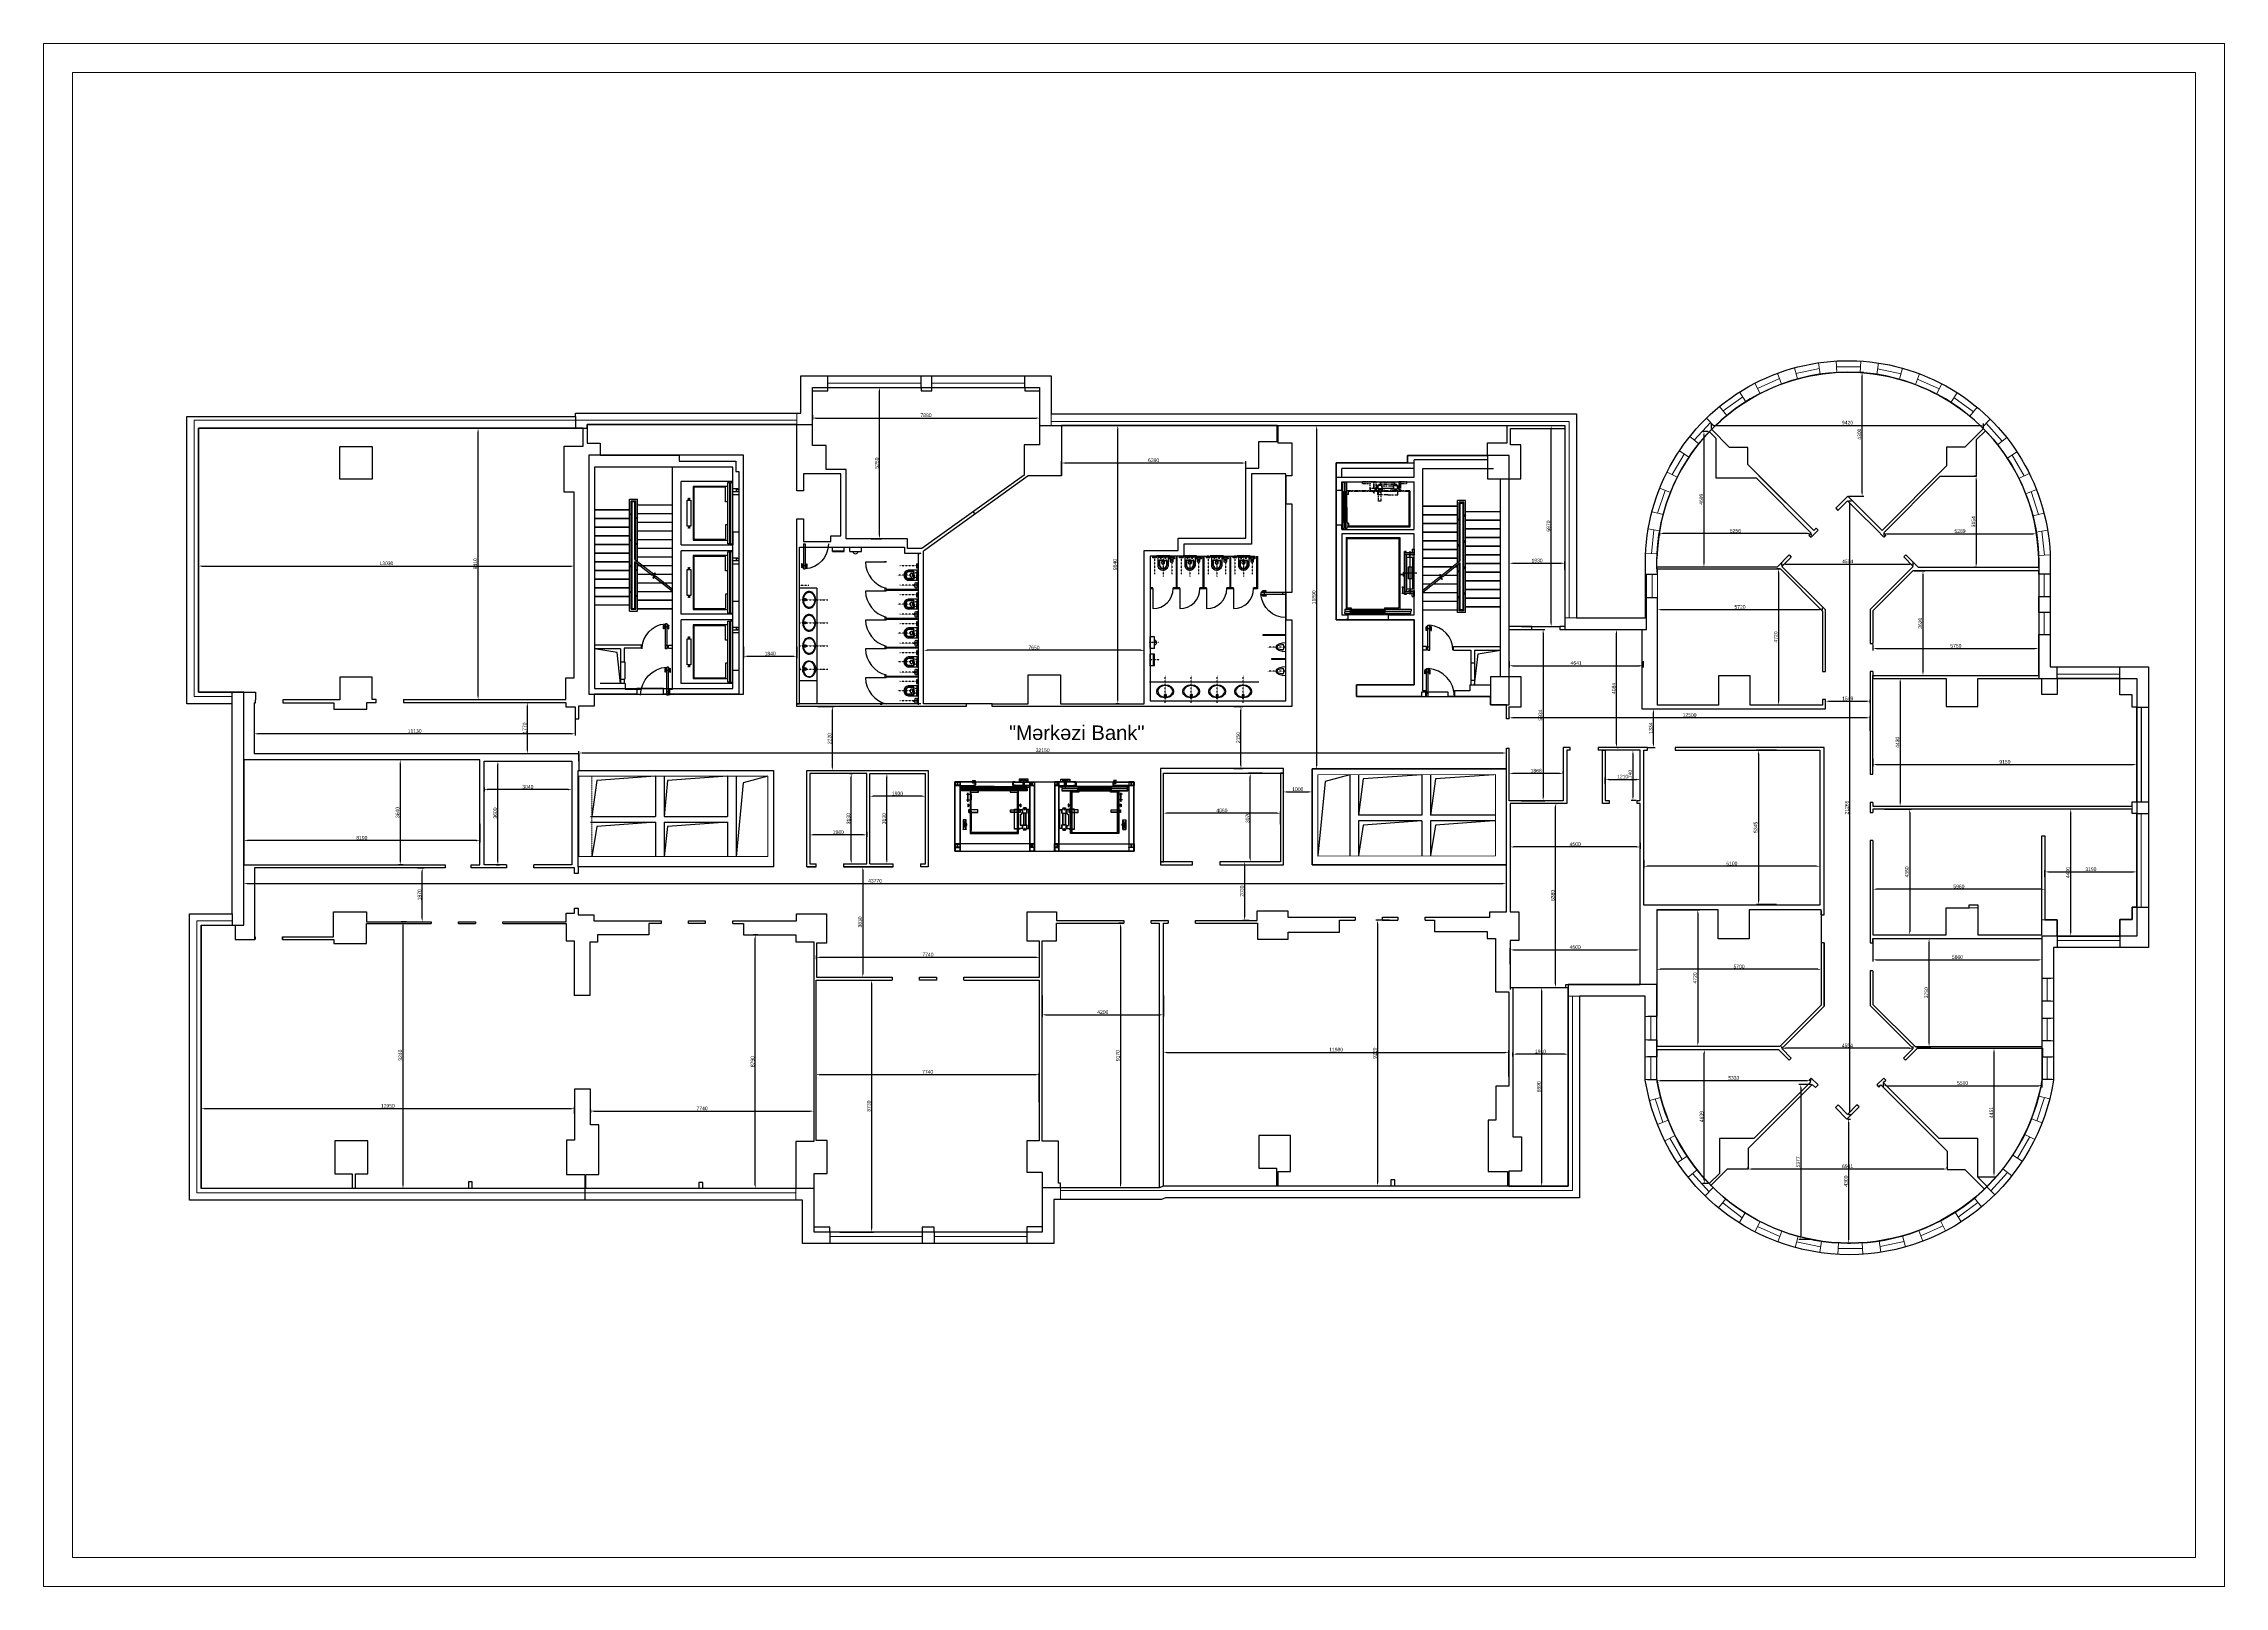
# Model space of a CAD drawing. Header units: millimetres. Extents: x 1179129 to 1254729, y -52846 to 614.
import ezdxf

# ---------------------------------------------------------------- set-up
doc = ezdxf.new("R2010")
doc.units = ezdxf.units.MM
for name, pattern in [('DASHDOT2', [12.7, 6.35, -3.175, 0, -3.175]), ('HIDDEN', [0.375, 0.25, -0.125]), ('HIDDEN2', [4.7625, 3.175, -1.5875]), ('PHANTOMX2', [127, 63.5, -12.7, 12.7, -12.7, 12.7, -12.7])]:
    doc.linetypes.add(name, pattern=pattern)
for name, color, linetype in [('Baca', 7, 'Continuous'), ('Divar-esas', 7, 'Continuous'), ('Divar-komek', 7, 'Continuous'), ('Lift', 7, 'Continuous'), ('Meheccer', 7, 'Continuous'), ('Pillekan', 7, 'Continuous'), ('plita 2', 7, 'Continuous'), ('Qapi', 7, 'Continuous'), ('Santexnika', 7, 'Continuous'), ('sutun1', 7, 'Continuous')]:
    doc.layers.add(name, color=color, linetype=linetype)
doc.layers.add('plita', color=182, linetype='Continuous', lineweight=5, true_color=0x3a07c5)

msp = doc.modelspace()

# ---------------------------------------------------------------- linework, layer by layer
at = {"color": 0, "lineweight": -2, "transparency": 16777216}
for p, q in [((1207822, -11296), (1208171, -11296)), ((1241708, -10771), (1242232, -10771)), ((1242170, -14946), (1242170, -10896)), ((1208109, -16421), (1208109, -11421)), ((1193917, -12708), (1194253, -12708)), ((1194191, -21993), (1194191, -12833)), ((1205779, -12257), (1205779, -12423)), ((1205904, -12361), (1213534, -12361)), ((1213659, -12257), (1213659, -12423)), ((1216413, -12618), (1216305, -12618)), ((1216367, -22133), (1216367, -12743)), ((1223277, -12628), (1223199, -12628)), ((1223262, -24393), (1223262, -12753)), ((1230358, -12618), (1231454, -12618)), ((1231392, -19463), (1231392, -12743)), ((1236836, -12824), (1236625, -12824)), ((1236955, -12720), (1236955, -12553)), ((1237080, -12616), (1246250, -12616)), ((1246375, -12696), (1246375, -12553)), ((1236687, -12949), (1236687, -17398)), ((1214417, -14336), (1214417, -13856)), ((1220682, -13918), (1214542, -13918)), ((1220807, -14658), (1220807, -13856)), ((1241711, -15071), (1242232, -15071)), ((1246107, -14376), (1246061, -14376)), ((1246123, -14501), (1246123, -17405)), ((1241699, -15225), (1241797, -15225)), ((1241734, -15350), (1241734, -36364)), ((1207822, -16546), (1208171, -16546)), ((1235152, -16302), (1235152, -16425)), ((1240282, -16363), (1235277, -16363)), ((1240407, -16375), (1240407, -16425)), ((1242919, -16366), (1242919, -16434)), ((1243044, -16372), (1248084, -16372)), ((1248209, -16347), (1248209, -16434)), ((1229937, -17621), (1229937, -17329)), ((1231867, -17621), (1231867, -17329)), ((1239391, -17470), (1239391, -17359)), ((1243945, -17470), (1243945, -17359)), ((1184497, -17642), (1184497, -17428)), ((1184622, -17490), (1197402, -17490)), ((1197527, -17642), (1197527, -17428)), ((1230062, -17391), (1231742, -17391)), ((1236836, -17523), (1236625, -17523)), ((1239304, -17588), (1239212, -17588)), ((1239275, -17713), (1239275, -22183)), ((1239516, -17421), (1243820, -17421)), ((1243958, -17660), (1244343, -17660)), ((1244281, -17785), (1244281, -21155)), ((1246107, -17530), (1246061, -17530)), ((1230358, -19588), (1231454, -19588)), ((1235077, -19018), (1235077, -18939)), ((1240672, -19001), (1235202, -19001)), ((1240797, -19018), (1240797, -18939)), ((1203397, -20293), (1203397, -20679)), ((1205237, -20293), (1205237, -20679)), ((1209637, -20825), (1209637, -20347)), ((1217162, -20409), (1209762, -20409)), ((1217287, -20825), (1217287, -20347)), ((1230358, -19688), (1231175, -19688)), ((1231112, -19813), (1231112, -25497)), ((1233653, -23647), (1233653, -19813)), ((1233674, -19688), (1233716, -19688)), ((1242546, -20202), (1242546, -20410)), ((1242671, -20347), (1248171, -20347)), ((1248296, -20202), (1248296, -20410)), ((1203522, -20616), (1205112, -20616)), ((1229937, -20789), (1229937, -21007)), ((1230062, -20944), (1234453, -20944)), ((1234578, -20789), (1234578, -21007)), ((1243371, -21380), (1243552, -21380)), ((1243490, -21505), (1243490, -25685)), ((1243958, -21280), (1244343, -21280)), ((1186427, -22604), (1186427, -23363)), ((1193917, -22118), (1194253, -22118)), ((1195533, -22218), (1195960, -22218)), ((1195898, -22343), (1195898, -23863)), ((1197557, -22604), (1197557, -23363)), ((1205966, -22358), (1206534, -22358)), ((1206472, -24453), (1206472, -22483)), ((1216413, -22258), (1216305, -22258)), ((1220392, -22358), (1220700, -22358)), ((1220637, -24383), (1220637, -22483)), ((1234756, -22438), (1234999, -22438)), ((1234936, -23647), (1234936, -22563)), ((1239304, -22308), (1239212, -22308)), ((1240897, -22246), (1240897, -22110)), ((1241022, -22172), (1242321, -22172)), ((1242446, -22246), (1242446, -22110)), ((1197432, -23301), (1186552, -23301)), ((1229937, -22746), (1229937, -22684)), ((1242321, -22747), (1230062, -22747)), ((1242446, -23197), (1242446, -22684)), ((1195533, -23988), (1195960, -23988)), ((1197687, -24246), (1197687, -23905)), ((1197812, -23967), (1229712, -23967)), ((1229837, -24246), (1229837, -23905)), ((1233674, -23772), (1233716, -23772)), ((1234340, -23872), (1234163, -23872)), ((1234226, -23997), (1234226, -25487)), ((1234756, -23772), (1234999, -23772)), ((1239207, -23872), (1238513, -23872)), ((1238575, -23997), (1238575, -29091)), ((1242546, -24169), (1242546, -24431)), ((1251696, -24169), (1251696, -24431)), ((1191599, -24208), (1191430, -24208)), ((1191493, -24333), (1191493, -27723)), ((1194818, -24248), (1194939, -24248)), ((1194877, -27723), (1194877, -24373)), ((1205966, -24578), (1206534, -24578)), ((1207071, -24678), (1207188, -24678)), ((1207126, -27683), (1207126, -24803)), ((1208203, -24678), (1208424, -24678)), ((1208361, -27683), (1208361, -24803)), ((1220392, -24508), (1220700, -24508)), ((1221388, -24668), (1220897, -24668)), ((1220959, -27613), (1220959, -24793)), ((1223462, -24518), (1223199, -24518)), ((1229937, -24665), (1229937, -24612)), ((1231680, -24675), (1230062, -24675)), ((1231805, -24665), (1231805, -24612)), ((1233265, -25031), (1233265, -24818)), ((1233390, -24881), (1234350, -24881)), ((1234475, -25031), (1234475, -24818)), ((1242671, -24368), (1251571, -24368)), ((1194397, -25161), (1194397, -25299)), ((1197312, -25237), (1194522, -25237)), ((1197437, -25161), (1197437, -25299)), ((1207767, -25442), (1207767, -25401)), ((1209572, -25464), (1207892, -25464)), ((1209697, -25442), (1209697, -25401)), ((1222107, -25822), (1222107, -25254)), ((1222232, -25316), (1222982, -25316)), ((1223107, -25822), (1223107, -25254)), ((1230358, -25622), (1231175, -25622)), ((1234343, -25612), (1234163, -25612)), ((1186067, -26426), (1186067, -27067)), ((1194257, -26426), (1194257, -27067)), ((1217947, -26435), (1217947, -25990)), ((1221882, -26053), (1218072, -26053)), ((1222007, -26435), (1222007, -25990)), ((1231542, -31967), (1231542, -25837)), ((1231573, -25712), (1231604, -25712)), ((1242950, -25910), (1243883, -25910)), ((1243260, -25810), (1243552, -25810)), ((1243820, -26035), (1243820, -30145)), ((1250052, -25910), (1249339, -25910)), ((1249402, -30185), (1249402, -26035)), ((1194132, -27004), (1186192, -27004)), ((1205687, -26702), (1205687, -26867)), ((1207542, -26804), (1205812, -26804)), ((1207667, -26702), (1207667, -26867)), ((1229975, -27084), (1229975, -27285)), ((1234475, -27084), (1234475, -27285)), ((1191599, -27848), (1191430, -27848)), ((1192085, -27948), (1192317, -27948)), ((1194818, -27848), (1194939, -27848)), ((1207071, -27808), (1207188, -27808)), ((1207293, -27908), (1207590, -27908)), ((1208203, -27808), (1208424, -27808)), ((1220926, -27738), (1220701, -27738)), ((1220764, -27863), (1220764, -29643)), ((1221388, -27738), (1220897, -27738)), ((1234350, -27223), (1230100, -27223)), ((1234605, -27682), (1234605, -27954)), ((1240580, -27892), (1234730, -27892)), ((1240705, -27682), (1240705, -27954)), ((1186067, -29111), (1186067, -28431)), ((1186192, -28493), (1229712, -28493)), ((1192254, -29693), (1192254, -28073)), ((1207528, -28033), (1207528, -31613)), ((1229837, -28876), (1229837, -28431)), ((1242546, -28327), (1242546, -28751)), ((1248381, -28688), (1242671, -28688)), ((1248506, -28264), (1248506, -28025)), ((1248506, -28327), (1248506, -28751)), ((1248631, -28087), (1251571, -28087)), ((1251696, -28264), (1251696, -28025)), ((1235055, -29433), (1235055, -31525)), ((1235086, -29402), (1236537, -29402)), ((1239207, -29216), (1238513, -29216)), ((1240755, -29433), (1240755, -31525)), ((1191708, -29818), (1191525, -29818)), ((1191588, -29943), (1191588, -38933)), ((1192085, -29818), (1192317, -29818)), ((1216546, -29868), (1216399, -29868)), ((1216461, -29993), (1216461, -38913)), ((1220926, -29768), (1220701, -29768)), ((1225781, -29758), (1225308, -29758)), ((1225371, -29883), (1225371, -38853)), ((1236474, -29527), (1236474, -33997)), ((1203891, -30268), (1203737, -30268)), ((1203800, -38933), (1203800, -30393)), ((1205917, -31116), (1205917, -30986)), ((1213657, -31081), (1213657, -30986)), ((1229975, -31286), (1229975, -30728)), ((1230100, -30790), (1234350, -30790)), ((1234475, -31286), (1234475, -30728)), ((1242546, -30432), (1242546, -31197)), ((1242950, -30270), (1243883, -30270)), ((1244048, -30400), (1244554, -30400)), ((1244492, -34025), (1244492, -30525)), ((1248406, -30432), (1248406, -31197)), ((1249989, -30310), (1249339, -30310)), ((1213532, -31048), (1206042, -31048)), ((1207263, -31738), (1207590, -31738)), ((1240630, -31463), (1235180, -31463)), ((1242671, -31135), (1248281, -31135)), ((1206731, -31838), (1207896, -31838)), ((1207833, -31963), (1207833, -40443)), ((1213747, -32375), (1213747, -33103)), ((1217947, -32375), (1217947, -33103)), ((1230971, -32092), (1231123, -32092)), ((1231061, -32217), (1231061, -38857)), ((1231573, -32092), (1231604, -32092)), ((1213872, -33040), (1217822, -33040)), ((1217947, -35177), (1217947, -34278)), ((1218072, -34341), (1229802, -34341)), ((1229927, -35177), (1229927, -34278)), ((1230067, -34481), (1230067, -34341)), ((1231852, -34404), (1230192, -34404)), ((1231977, -34481), (1231977, -34341)), ((1235086, -34122), (1236537, -34122)), ((1236838, -34248), (1236637, -34248)), ((1236700, -38762), (1236700, -34373)), ((1239384, -34181), (1239384, -34137)), ((1243813, -34200), (1239509, -34200)), ((1243938, -34181), (1243938, -34137)), ((1244048, -34150), (1244554, -34150)), ((1246200, -34198), (1246805, -34198)), ((1246743, -38525), (1246743, -34323)), ((1205907, -36062), (1205907, -35051)), ((1213522, -35114), (1206032, -35114)), ((1213647, -36062), (1213647, -35051)), ((1235055, -35310), (1235055, -35386)), ((1240263, -35324), (1235180, -35324)), ((1240406, -35450), (1239982, -35450)), ((1240388, -35327), (1240388, -35261)), ((1242905, -35418), (1242905, -35562)), ((1243030, -35499), (1248281, -35499)), ((1248406, -35310), (1248406, -35562)), ((1184587, -36347), (1184587, -36230)), ((1197537, -36466), (1197537, -36230)), ((1240045, -35575), (1240045, -40702)), ((1197412, -36293), (1184712, -36293)), ((1198087, -36324), (1198087, -36441)), ((1198212, -36378), (1205702, -36378)), ((1205827, -36324), (1205827, -36441)), ((1241671, -36652), (1241767, -36652)), ((1241699, -36489), (1241797, -36489)), ((1241704, -36777), (1241704, -40827)), ((1238217, -38359), (1238217, -38321)), ((1244993, -38384), (1238342, -38384)), ((1245118, -38368), (1245118, -38321)), ((1191708, -39058), (1191525, -39058)), ((1204090, -39058), (1203737, -39058)), ((1216546, -39038), (1216399, -39038)), ((1225781, -38978), (1225308, -38978)), ((1230983, -38982), (1231123, -38982)), ((1236838, -38887), (1236637, -38887)), ((1246200, -38650), (1246805, -38650)), ((1206731, -40568), (1207896, -40568)), ((1240406, -40827), (1239982, -40827)), ((1241667, -40952), (1241767, -40952))]:
    msp.add_line(p, q, dxfattribs=at)
for p, q in [((1201488, -15148), (1201462, -15148)), ((1201462, -15152), (1201462, -15148)), ((1201484, -15152), (1201462, -15152)), ((1201488, -15204), (1201488, -15156)), ((1201492, -15200), (1201492, -15152)), ((1201512, -15208), (1201492, -15208)), ((1201508, -15204), (1201496, -15204)), ((1201512, -15200), (1201512, -15152)), ((1201542, -15148), (1201516, -15148)), ((1201516, -15204), (1201516, -15156)), ((1201542, -15152), (1201520, -15152)), ((1201542, -15152), (1201542, -15148)), ((1201462, -16164), (1201462, -16168)), ((1201462, -16164), (1201484, -16164)), ((1201462, -16168), (1201488, -16168)), ((1201488, -16112), (1201488, -16160)), ((1201492, -16108), (1201512, -16108)), ((1201492, -16116), (1201492, -16164)), ((1201496, -16112), (1201508, -16112)), ((1201512, -16116), (1201512, -16164)), ((1201516, -16112), (1201516, -16160)), ((1201516, -16168), (1201542, -16168)), ((1201520, -16164), (1201542, -16164)), ((1201542, -16164), (1201542, -16168)), ((1209637, -22258), (1209637, -16968)), ((1201488, -17548), (1201462, -17548)), ((1201462, -17552), (1201462, -17548)), ((1201484, -17552), (1201462, -17552)), ((1201488, -17604), (1201488, -17556)), ((1201492, -17600), (1201492, -17552)), ((1201512, -17608), (1201492, -17608)), ((1201508, -17604), (1201496, -17604)), ((1201512, -17600), (1201512, -17552)), ((1201542, -17548), (1201516, -17548)), ((1201516, -17604), (1201516, -17556)), ((1201542, -17552), (1201520, -17552)), ((1201542, -17552), (1201542, -17548)), ((1201462, -18564), (1201462, -18568)), ((1201462, -18564), (1201484, -18564)), ((1201462, -18568), (1201488, -18568)), ((1201488, -18512), (1201488, -18560)), ((1201492, -18508), (1201512, -18508)), ((1201492, -18516), (1201492, -18564)), ((1201496, -18512), (1201508, -18512)), ((1201512, -18516), (1201512, -18564)), ((1201516, -18512), (1201516, -18560)), ((1201516, -18568), (1201542, -18568)), ((1201520, -18564), (1201542, -18564)), ((1201542, -18564), (1201542, -18568)), ((1201488, -19948), (1201462, -19948)), ((1201462, -19952), (1201462, -19948)), ((1201484, -19952), (1201462, -19952)), ((1201488, -20004), (1201488, -19956)), ((1201492, -20000), (1201492, -19952)), ((1201512, -20008), (1201492, -20008)), ((1201508, -20004), (1201496, -20004)), ((1201512, -20000), (1201512, -19952)), ((1201542, -19948), (1201516, -19948)), ((1201516, -20004), (1201516, -19956)), ((1201542, -19952), (1201520, -19952)), ((1201542, -19952), (1201542, -19948)), ((1201462, -20964), (1201462, -20968)), ((1201462, -20964), (1201484, -20964)), ((1201462, -20968), (1201488, -20968)), ((1201488, -20912), (1201488, -20960)), ((1201492, -20908), (1201512, -20908)), ((1201492, -20916), (1201492, -20964)), ((1201496, -20912), (1201508, -20912)), ((1201512, -20916), (1201512, -20964)), ((1201516, -20912), (1201516, -20960)), ((1201516, -20968), (1201542, -20968)), ((1201520, -20964), (1201542, -20964)), ((1201542, -20964), (1201542, -20968)), ((1211107, -22258), (1209637, -22258)), ((1211333, -24922), (1211421, -24922)), ((1211333, -24922), (1211421, -24922)), ((1211342, -25014), (1211342, -24922)), ((1211342, -24925), (1211429, -24925)), ((1211342, -24925), (1211429, -24925)), ((1211350, -25018), (1211350, -24925)), ((1211412, -24928), (1211412, -25014)), ((1211420, -24932), (1211420, -25018)), ((1213255, -24869), (1212948, -24869)), ((1212948, -24869), (1212948, -24969)), ((1213263, -24873), (1212956, -24873)), ((1212956, -24873), (1212956, -24973)), ((1213009, -24969), (1213009, -24908)), ((1213009, -24908), (1213084, -24908)), ((1213017, -24973), (1213017, -24911)), ((1213017, -24911), (1213093, -24911)), ((1213084, -24908), (1213084, -24969)), ((1213084, -24941), (1213119, -24941)), ((1213093, -24911), (1213093, -24973)), ((1213093, -24944), (1213127, -24944)), ((1213119, -24970), (1213119, -24908)), ((1213119, -24908), (1213194, -24908)), ((1213127, -24973), (1213127, -24911)), ((1213127, -24911), (1213203, -24911)), ((1213194, -24908), (1213194, -24969)), ((1213203, -24911), (1213203, -24973)), ((1213255, -24969), (1213255, -24869)), ((1213263, -24973), (1213263, -24873)), ((1214389, -24969), (1214389, -24869)), ((1214389, -24869), (1214696, -24869)), ((1214397, -24973), (1214397, -24873)), ((1214397, -24873), (1214704, -24873)), ((1214525, -24908), (1214450, -24908)), ((1214450, -24908), (1214450, -24969)), ((1214534, -24911), (1214458, -24911)), ((1214458, -24911), (1214458, -24973)), ((1214525, -24970), (1214525, -24908)), ((1214560, -24941), (1214525, -24941)), ((1214534, -24973), (1214534, -24911)), ((1214568, -24944), (1214534, -24944)), ((1214635, -24908), (1214560, -24908)), ((1214560, -24908), (1214560, -24969)), ((1214644, -24911), (1214568, -24911)), ((1214568, -24911), (1214568, -24973)), ((1214635, -24969), (1214635, -24908)), ((1214644, -24973), (1214644, -24911)), ((1214696, -24869), (1214696, -24969)), ((1214704, -24873), (1214704, -24973)), ((1216311, -24922), (1216223, -24922)), ((1216311, -24922), (1216223, -24922)), ((1216319, -24925), (1216232, -24925)), ((1216319, -24925), (1216232, -24925)), ((1216232, -24928), (1216232, -25014)), ((1216240, -24932), (1216240, -25018)), ((1216302, -25014), (1216302, -24922)), ((1216310, -25018), (1216310, -24925)), ((1210722, -24969), (1210897, -24969)), ((1210722, -27366), (1210722, -24969)), ((1211317, -24969), (1210722, -24969)), ((1210722, -24969), (1210722, -25094)), ((1210722, -25094), (1211432, -25094)), ((1210730, -24973), (1210905, -24973)), ((1210730, -27369), (1210730, -24973)), ((1211325, -24973), (1210730, -24973)), ((1210730, -24973), (1210730, -25098)), ((1210730, -25098), (1211440, -25098)), ((1210897, -24969), (1210747, -24969)), ((1210747, -24969), (1210747, -24979)), ((1210747, -24979), (1210805, -24979)), ((1210805, -25084), (1210747, -25084)), ((1210747, -25084), (1210747, -25094)), ((1210747, -25094), (1210897, -25094)), ((1210905, -24973), (1210755, -24973)), ((1210755, -24973), (1210755, -24983)), ((1210755, -24983), (1210813, -24983)), ((1210813, -25088), (1210755, -25088)), ((1210755, -25088), (1210755, -25098)), ((1210755, -25098), (1210905, -25098)), ((1210805, -24979), (1210805, -25084)), ((1210813, -24983), (1210813, -25088)), ((1210815, -25084), (1210815, -24979)), ((1210815, -24979), (1210897, -24979)), ((1210897, -25084), (1210815, -25084)), ((1210823, -25088), (1210823, -24983)), ((1210823, -24983), (1210905, -24983)), ((1210905, -25088), (1210823, -25088)), ((1210897, -24969), (1210897, -27366)), ((1210897, -24979), (1210897, -24969)), ((1210897, -25094), (1210897, -25084)), ((1210905, -24973), (1210905, -27369)), ((1210905, -24983), (1210905, -24973)), ((1210905, -25098), (1210905, -25088)), ((1210915, -25152), (1210915, -25094)), ((1210942, -25152), (1210915, -25152)), ((1210923, -25155), (1210923, -25098)), ((1210950, -25155), (1210923, -25155)), ((1210942, -25179), (1210942, -25124)), ((1210942, -25124), (1213222, -25124)), ((1213222, -25179), (1210942, -25179)), ((1210942, -25269), (1210942, -25209)), ((1210942, -25209), (1213222, -25209)), ((1213222, -25269), (1210942, -25269)), ((1210950, -25183), (1210950, -25128)), ((1210950, -25128), (1213230, -25128)), ((1213230, -25183), (1210950, -25183)), ((1210950, -25273), (1210950, -25213)), ((1210950, -25213), (1213230, -25213)), ((1213230, -25273), (1210950, -25273)), ((1211124, -25389), (1211219, -25389)), ((1211124, -25589), (1211219, -25589)), ((1211132, -25393), (1211227, -25393)), ((1211132, -25593), (1211227, -25593)), ((1211171, -25653), (1211171, -25349)), ((1211179, -25656), (1211179, -25352)), ((1211251, -25269), (1211251, -26754)), ((1211282, -25404), (1211251, -25404)), ((1211282, -25588), (1211251, -25588)), ((1211259, -25273), (1211259, -26758)), ((1211290, -25408), (1211259, -25408)), ((1211290, -25592), (1211259, -25592)), ((1211262, -25404), (1211262, -25588)), ((1211267, -25404), (1211267, -25588)), ((1211270, -25408), (1211270, -25592)), ((1211272, -25404), (1211272, -25588)), ((1211275, -25408), (1211275, -25592)), ((1211280, -25408), (1211280, -25592)), ((1211282, -26724), (1211282, -25324)), ((1211282, -25324), (1211532, -25324)), ((1211290, -26728), (1211290, -25328)), ((1211290, -25328), (1211540, -25328)), ((1211432, -24969), (1211317, -24969)), ((1211440, -24973), (1211325, -24973)), ((1211412, -25014), (1211342, -25014)), ((1211420, -25018), (1211350, -25018)), ((1211357, -24979), (1211357, -24969)), ((1211357, -24969), (1211432, -24969)), ((1211422, -24979), (1211357, -24979)), ((1211357, -25084), (1211422, -25084)), ((1211357, -25094), (1211357, -25084)), ((1211432, -25094), (1211357, -25094)), ((1211365, -24983), (1211365, -24973)), ((1211365, -24973), (1211440, -24973)), ((1211430, -24983), (1211365, -24983)), ((1211365, -25088), (1211430, -25088)), ((1211365, -25098), (1211365, -25088)), ((1211440, -25098), (1211365, -25098)), ((1211422, -25084), (1211422, -24979)), ((1211430, -25088), (1211430, -24983)), ((1211432, -25094), (1211432, -24969)), ((1211432, -24969), (1211432, -25094)), ((1211440, -25098), (1211440, -24973)), ((1211440, -24973), (1211440, -25098)), ((1212080, -25133), (1211507, -25133)), ((1211507, -25133), (1211507, -25165)), ((1211507, -25165), (1212080, -25165)), ((1211507, -25233), (1212080, -25233)), ((1211507, -25265), (1211507, -25233)), ((1212080, -25265), (1211507, -25265)), ((1212088, -25137), (1211515, -25137)), ((1211515, -25137), (1211515, -25169)), ((1211515, -25169), (1212088, -25169)), ((1211515, -25237), (1212088, -25237)), ((1211515, -25269), (1211515, -25237)), ((1212088, -25269), (1211515, -25269)), ((1211532, -25324), (1211532, -25269)), ((1211540, -25328), (1211540, -25273)), ((1211706, -25133), (1211706, -25165)), ((1211706, -25147), (1212006, -25147)), ((1211706, -25149), (1212006, -25149)), ((1211706, -25152), (1212006, -25152)), ((1211706, -25233), (1211706, -25265)), ((1211706, -25247), (1212006, -25247)), ((1211706, -25249), (1212006, -25249)), ((1211706, -25252), (1212006, -25252)), ((1211714, -25137), (1211714, -25169)), ((1211714, -25150), (1212014, -25150)), ((1211714, -25153), (1212014, -25153)), ((1211714, -25155), (1212014, -25155)), ((1211714, -25237), (1211714, -25269)), ((1211714, -25250), (1212014, -25250)), ((1211714, -25253), (1212014, -25253)), ((1211714, -25255), (1212014, -25255)), ((1212006, -25133), (1212006, -25165)), ((1212006, -25233), (1212006, -25265)), ((1212014, -25137), (1212014, -25169)), ((1212014, -25237), (1212014, -25269)), ((1212080, -25165), (1212080, -25133)), ((1212080, -25233), (1212080, -25265)), ((1212085, -25165), (1212085, -25133)), ((1212085, -25133), (1212657, -25133)), ((1212657, -25165), (1212085, -25165)), ((1212657, -25233), (1212085, -25233)), ((1212085, -25233), (1212085, -25265)), ((1212085, -25265), (1212657, -25265)), ((1212088, -25169), (1212088, -25137)), ((1212088, -25237), (1212088, -25269)), ((1212093, -25169), (1212093, -25137)), ((1212093, -25137), (1212665, -25137)), ((1212665, -25169), (1212093, -25169)), ((1212665, -25237), (1212093, -25237)), ((1212093, -25237), (1212093, -25269)), ((1212093, -25269), (1212665, -25269)), ((1212158, -25133), (1212158, -25165)), ((1212458, -25147), (1212158, -25147)), ((1212158, -25149), (1212458, -25149)), ((1212458, -25152), (1212158, -25152)), ((1212158, -25233), (1212158, -25265)), ((1212458, -25247), (1212158, -25247)), ((1212158, -25249), (1212458, -25249)), ((1212458, -25252), (1212158, -25252)), ((1212166, -25137), (1212166, -25169)), ((1212466, -25150), (1212166, -25150)), ((1212166, -25153), (1212466, -25153)), ((1212466, -25155), (1212166, -25155)), ((1212166, -25237), (1212166, -25269)), ((1212466, -25250), (1212166, -25250)), ((1212166, -25253), (1212466, -25253)), ((1212466, -25255), (1212166, -25255)), ((1212458, -25133), (1212458, -25165)), ((1212458, -25233), (1212458, -25265)), ((1212466, -25137), (1212466, -25169)), ((1212466, -25237), (1212466, -25269)), ((1212632, -25269), (1212632, -25324)), ((1212632, -25324), (1212882, -25324)), ((1212640, -25273), (1212640, -25328)), ((1212640, -25328), (1212890, -25328)), ((1212657, -25133), (1212657, -25165)), ((1212657, -25265), (1212657, -25233)), ((1212665, -25137), (1212665, -25169)), ((1212665, -25269), (1212665, -25237)), ((1212732, -25094), (1212732, -24969)), ((1212732, -24969), (1213472, -24969)), ((1212807, -24969), (1212732, -24969)), ((1212732, -24969), (1212732, -25094)), ((1213472, -25094), (1212732, -25094)), ((1212732, -25094), (1212807, -25094)), ((1212740, -25098), (1212740, -24973)), ((1212740, -24973), (1213480, -24973)), ((1212815, -24973), (1212740, -24973)), ((1212740, -24973), (1212740, -25098)), ((1213480, -25098), (1212740, -25098)), ((1212740, -25098), (1212815, -25098)), ((1212742, -25084), (1212742, -24979)), ((1212742, -24979), (1212807, -24979)), ((1212807, -25084), (1212742, -25084)), ((1212750, -25088), (1212750, -24983)), ((1212750, -24983), (1212815, -24983)), ((1212815, -25088), (1212750, -25088)), ((1212807, -24979), (1212807, -24969)), ((1212807, -25094), (1212807, -25084)), ((1212815, -24983), (1212815, -24973)), ((1212815, -25098), (1212815, -25088)), ((1212882, -25324), (1212882, -25912)), ((1212882, -25404), (1212913, -25404)), ((1212882, -25588), (1212913, -25588)), ((1212890, -25328), (1212890, -25916)), ((1212890, -25408), (1212921, -25408)), ((1212890, -25592), (1212921, -25592)), ((1212893, -25404), (1212893, -25588)), ((1212898, -25404), (1212898, -25588)), ((1212901, -25408), (1212901, -25592)), ((1212903, -25404), (1212903, -25588)), ((1212906, -25408), (1212906, -25592)), ((1212911, -25408), (1212911, -25592)), ((1212913, -25912), (1212913, -25269)), ((1212921, -25916), (1212921, -25273)), ((1213127, -24969), (1213077, -24969)), ((1213077, -24969), (1213077, -25094)), ((1213127, -25094), (1213077, -24969)), ((1213077, -25094), (1213127, -24969)), ((1213077, -25094), (1213127, -25094)), ((1213083, -25094), (1213083, -24969)), ((1213083, -25118), (1213083, -25094)), ((1213135, -24973), (1213085, -24973)), ((1213085, -24973), (1213085, -25098)), ((1213135, -25098), (1213085, -24973)), ((1213085, -25098), (1213135, -24973)), ((1213085, -25098), (1213135, -25098)), ((1213091, -25098), (1213091, -24973)), ((1213091, -25121), (1213091, -25098)), ((1213102, -24969), (1213102, -25094)), ((1213110, -24973), (1213110, -25098)), ((1213121, -25094), (1213121, -24969)), ((1213121, -25118), (1213121, -25094)), ((1213127, -25094), (1213127, -24969)), ((1213129, -25098), (1213129, -24973)), ((1213129, -25121), (1213129, -25098)), ((1213135, -25098), (1213135, -24973)), ((1213222, -25124), (1213222, -25179)), ((1213222, -25152), (1213295, -25152)), ((1213222, -25209), (1213222, -25269)), ((1213230, -25128), (1213230, -25183)), ((1213230, -25155), (1213304, -25155)), ((1213230, -25213), (1213230, -25273)), ((1213295, -25152), (1213295, -25094)), ((1213304, -25155), (1213304, -25098)), ((1213322, -24969), (1213472, -24969)), ((1213322, -27366), (1213322, -24969)), ((1213322, -24979), (1213322, -24969)), ((1213322, -24969), (1213447, -24969)), ((1213380, -24979), (1213322, -24979)), ((1213322, -25094), (1213322, -25084)), ((1213322, -25084), (1213380, -25084)), ((1213447, -25094), (1213322, -25094)), ((1213330, -24973), (1213480, -24973)), ((1213330, -27369), (1213330, -24973)), ((1213330, -24983), (1213330, -24973)), ((1213330, -24973), (1213455, -24973)), ((1213388, -24983), (1213330, -24983)), ((1213330, -25098), (1213330, -25088)), ((1213330, -25088), (1213388, -25088)), ((1213455, -25098), (1213330, -25098)), ((1213380, -25084), (1213380, -24979)), ((1213388, -25088), (1213388, -24983)), ((1213447, -24979), (1213390, -24979)), ((1213390, -24979), (1213390, -25084)), ((1213390, -25084), (1213447, -25084)), ((1213455, -24983), (1213398, -24983)), ((1213398, -24983), (1213398, -25088)), ((1213398, -25088), (1213455, -25088)), ((1213447, -24969), (1213447, -24979)), ((1213447, -25084), (1213447, -25094)), ((1213455, -24973), (1213455, -24983)), ((1213455, -25088), (1213455, -25098)), ((1213472, -24969), (1213472, -25094)), ((1213472, -24969), (1213472, -27366)), ((1213480, -24973), (1213480, -25098)), ((1213480, -24973), (1213480, -27369)), ((1214180, -24973), (1213480, -24973)), ((1214912, -24969), (1214172, -24969)), ((1214172, -24969), (1214172, -25094)), ((1214322, -24969), (1214172, -24969)), ((1214172, -24969), (1214172, -27366)), ((1214172, -25094), (1214912, -25094)), ((1214920, -24973), (1214180, -24973)), ((1214180, -24973), (1214180, -25098)), ((1214330, -24973), (1214180, -24973)), ((1214180, -24973), (1214180, -27369)), ((1214180, -25098), (1214920, -25098)), ((1214322, -24969), (1214197, -24969)), ((1214197, -24969), (1214197, -24979)), ((1214197, -24979), (1214255, -24979)), ((1214255, -25084), (1214197, -25084)), ((1214197, -25084), (1214197, -25094)), ((1214197, -25094), (1214322, -25094)), ((1214330, -24973), (1214205, -24973)), ((1214205, -24973), (1214205, -24983)), ((1214205, -24983), (1214263, -24983)), ((1214263, -25088), (1214205, -25088)), ((1214205, -25088), (1214205, -25098)), ((1214205, -25098), (1214330, -25098)), ((1214255, -24979), (1214255, -25084)), ((1214263, -24983), (1214263, -25088)), ((1214265, -25084), (1214265, -24979)), ((1214265, -24979), (1214322, -24979)), ((1214322, -25084), (1214265, -25084)), ((1214273, -25088), (1214273, -24983)), ((1214273, -24983), (1214330, -24983)), ((1214330, -25088), (1214273, -25088)), ((1214322, -27366), (1214322, -24969)), ((1214322, -24979), (1214322, -24969)), ((1214322, -25094), (1214322, -25084)), ((1214330, -27369), (1214330, -24973)), ((1214330, -24983), (1214330, -24973)), ((1214330, -25098), (1214330, -25088)), ((1214349, -25152), (1214349, -25094)), ((1214422, -25152), (1214349, -25152)), ((1214357, -25155), (1214357, -25098)), ((1214430, -25155), (1214357, -25155)), ((1214422, -25124), (1214422, -25179)), ((1216702, -25124), (1214422, -25124)), ((1214422, -25179), (1216702, -25179)), ((1214422, -25209), (1214422, -25269)), ((1216702, -25209), (1214422, -25209)), ((1214422, -25269), (1216702, -25269)), ((1214430, -25128), (1214430, -25183)), ((1216710, -25128), (1214430, -25128)), ((1214430, -25183), (1216710, -25183)), ((1214430, -25213), (1214430, -25273)), ((1216710, -25213), (1214430, -25213)), ((1214430, -25273), (1216710, -25273)), ((1214517, -24969), (1214567, -24969)), ((1214517, -25094), (1214517, -24969)), ((1214517, -25094), (1214567, -24969)), ((1214567, -25094), (1214517, -24969)), ((1214567, -25094), (1214517, -25094)), ((1214523, -25094), (1214523, -24969)), ((1214523, -25118), (1214523, -25094)), ((1214525, -24973), (1214575, -24973)), ((1214525, -25098), (1214525, -24973)), ((1214525, -25098), (1214575, -24973)), ((1214575, -25098), (1214525, -24973)), ((1214575, -25098), (1214525, -25098)), ((1214531, -25098), (1214531, -24973)), ((1214531, -25121), (1214531, -25098)), ((1214543, -24969), (1214543, -25094)), ((1214551, -24973), (1214551, -25098)), ((1214561, -25094), (1214561, -24969)), ((1214561, -25118), (1214561, -25094)), ((1214567, -24969), (1214567, -25094)), ((1214569, -25098), (1214569, -24973)), ((1214569, -25121), (1214569, -25098)), ((1214575, -24973), (1214575, -25098)), ((1214731, -25912), (1214731, -25269)), ((1214762, -25404), (1214731, -25404)), ((1214762, -25588), (1214731, -25588)), ((1214739, -25916), (1214739, -25273)), ((1214770, -25408), (1214739, -25408)), ((1214770, -25592), (1214739, -25592)), ((1214742, -25404), (1214742, -25588)), ((1214747, -25404), (1214747, -25588)), ((1214750, -25408), (1214750, -25592)), ((1214752, -25404), (1214752, -25588)), ((1214755, -25408), (1214755, -25592)), ((1214760, -25408), (1214760, -25592)), ((1215012, -25324), (1214762, -25324)), ((1214762, -25324), (1214762, -25912)), ((1215020, -25328), (1214770, -25328)), ((1214770, -25328), (1214770, -25916)), ((1214837, -24979), (1214837, -24969)), ((1214837, -24969), (1214912, -24969)), ((1214902, -24979), (1214837, -24979)), ((1214837, -25084), (1214902, -25084)), ((1214837, -25094), (1214837, -25084)), ((1214912, -25094), (1214837, -25094)), ((1214845, -24983), (1214845, -24973)), ((1214845, -24973), (1214920, -24973)), ((1214910, -24983), (1214845, -24983)), ((1214845, -25088), (1214910, -25088)), ((1214845, -25098), (1214845, -25088)), ((1214920, -25098), (1214845, -25098)), ((1214902, -25084), (1214902, -24979)), ((1214910, -25088), (1214910, -24983)), ((1214912, -25094), (1214912, -24969)), ((1214912, -24969), (1214912, -25094)), ((1214920, -25098), (1214920, -24973)), ((1214920, -24973), (1214920, -25098)), ((1215560, -25133), (1214987, -25133)), ((1214987, -25133), (1214987, -25165)), ((1214987, -25165), (1215560, -25165)), ((1214987, -25233), (1215560, -25233)), ((1214987, -25265), (1214987, -25233)), ((1215560, -25265), (1214987, -25265)), ((1215568, -25137), (1214995, -25137)), ((1214995, -25137), (1214995, -25169)), ((1214995, -25169), (1215568, -25169)), ((1214995, -25237), (1215568, -25237)), ((1214995, -25269), (1214995, -25237)), ((1215568, -25269), (1214995, -25269)), ((1215012, -25269), (1215012, -25324)), ((1215020, -25273), (1215020, -25328)), ((1215186, -25133), (1215186, -25165)), ((1215186, -25147), (1215486, -25147)), ((1215486, -25149), (1215186, -25149)), ((1215186, -25152), (1215486, -25152)), ((1215186, -25233), (1215186, -25265)), ((1215186, -25247), (1215486, -25247)), ((1215486, -25249), (1215186, -25249)), ((1215186, -25252), (1215486, -25252)), ((1215194, -25137), (1215194, -25169)), ((1215194, -25150), (1215494, -25150)), ((1215494, -25153), (1215194, -25153)), ((1215194, -25155), (1215494, -25155)), ((1215194, -25237), (1215194, -25269)), ((1215194, -25250), (1215494, -25250)), ((1215494, -25253), (1215194, -25253)), ((1215194, -25255), (1215494, -25255)), ((1215486, -25133), (1215486, -25165)), ((1215486, -25233), (1215486, -25265)), ((1215494, -25137), (1215494, -25169)), ((1215494, -25237), (1215494, -25269)), ((1215560, -25165), (1215560, -25133)), ((1215560, -25233), (1215560, -25265)), ((1215565, -25165), (1215565, -25133)), ((1215565, -25133), (1216137, -25133)), ((1216137, -25165), (1215565, -25165)), ((1216137, -25233), (1215565, -25233)), ((1215565, -25233), (1215565, -25265)), ((1215565, -25265), (1216137, -25265)), ((1215568, -25169), (1215568, -25137)), ((1215568, -25237), (1215568, -25269)), ((1215573, -25169), (1215573, -25137)), ((1215573, -25137), (1216145, -25137)), ((1216145, -25169), (1215573, -25169)), ((1216145, -25237), (1215573, -25237)), ((1215573, -25237), (1215573, -25269)), ((1215573, -25269), (1216145, -25269)), ((1215638, -25133), (1215638, -25165)), ((1215938, -25147), (1215638, -25147)), ((1215938, -25149), (1215638, -25149)), ((1215938, -25152), (1215638, -25152)), ((1215638, -25233), (1215638, -25265)), ((1215938, -25247), (1215638, -25247)), ((1215938, -25249), (1215638, -25249)), ((1215938, -25252), (1215638, -25252)), ((1215646, -25137), (1215646, -25169)), ((1215946, -25150), (1215646, -25150)), ((1215946, -25153), (1215646, -25153)), ((1215946, -25155), (1215646, -25155)), ((1215646, -25237), (1215646, -25269)), ((1215946, -25250), (1215646, -25250)), ((1215946, -25253), (1215646, -25253)), ((1215946, -25255), (1215646, -25255)), ((1215938, -25133), (1215938, -25165)), ((1215938, -25233), (1215938, -25265)), ((1215946, -25137), (1215946, -25169)), ((1215946, -25237), (1215946, -25269)), ((1216112, -25324), (1216112, -25269)), ((1216362, -25324), (1216112, -25324)), ((1216120, -25328), (1216120, -25273)), ((1216370, -25328), (1216120, -25328)), ((1216137, -25133), (1216137, -25165)), ((1216137, -25265), (1216137, -25233)), ((1216145, -25137), (1216145, -25169)), ((1216145, -25269), (1216145, -25237)), ((1216212, -25094), (1216212, -24969)), ((1216212, -24969), (1216327, -24969)), ((1216287, -24969), (1216212, -24969)), ((1216212, -24969), (1216212, -25094)), ((1216922, -25094), (1216212, -25094)), ((1216212, -25094), (1216287, -25094)), ((1216220, -25098), (1216220, -24973)), ((1216220, -24973), (1216335, -24973)), ((1216295, -24973), (1216220, -24973)), ((1216220, -24973), (1216220, -25098)), ((1216930, -25098), (1216220, -25098)), ((1216220, -25098), (1216295, -25098)), ((1216222, -25084), (1216222, -24979)), ((1216222, -24979), (1216287, -24979)), ((1216287, -25084), (1216222, -25084)), ((1216230, -25088), (1216230, -24983)), ((1216230, -24983), (1216295, -24983)), ((1216295, -25088), (1216230, -25088)), ((1216232, -25014), (1216302, -25014)), ((1216240, -25018), (1216310, -25018)), ((1216287, -24979), (1216287, -24969)), ((1216287, -25094), (1216287, -25084)), ((1216295, -24983), (1216295, -24973)), ((1216295, -25098), (1216295, -25088)), ((1216327, -24969), (1216922, -24969)), ((1216335, -24973), (1216930, -24973)), ((1216362, -26724), (1216362, -25324)), ((1216362, -25404), (1216393, -25404)), ((1216362, -25588), (1216393, -25588)), ((1216370, -26728), (1216370, -25328)), ((1216370, -25408), (1216401, -25408)), ((1216370, -25592), (1216401, -25592)), ((1216373, -25404), (1216373, -25588)), ((1216378, -25404), (1216378, -25588)), ((1216381, -25408), (1216381, -25592)), ((1216383, -25404), (1216383, -25588)), ((1216386, -25408), (1216386, -25592)), ((1216391, -25408), (1216391, -25592)), ((1216393, -25269), (1216393, -26754)), ((1216401, -25273), (1216401, -26758)), ((1216521, -25389), (1216426, -25389)), ((1216521, -25589), (1216426, -25589)), ((1216529, -25393), (1216434, -25393)), ((1216529, -25593), (1216434, -25593)), ((1216473, -25653), (1216473, -25349)), ((1216481, -25656), (1216481, -25352)), ((1216702, -25179), (1216702, -25124)), ((1216702, -25152), (1216729, -25152)), ((1216702, -25269), (1216702, -25209)), ((1216710, -25183), (1216710, -25128)), ((1216710, -25155), (1216738, -25155)), ((1216710, -25273), (1216710, -25213)), ((1216729, -25152), (1216729, -25094)), ((1216738, -25155), (1216738, -25098)), ((1216922, -24969), (1216747, -24969)), ((1216747, -24969), (1216747, -27366)), ((1216747, -24979), (1216747, -24969)), ((1216747, -24969), (1216897, -24969)), ((1216830, -24979), (1216747, -24979)), ((1216747, -25094), (1216747, -25084)), ((1216747, -25084), (1216830, -25084)), ((1216897, -25094), (1216747, -25094)), ((1216930, -24973), (1216755, -24973)), ((1216755, -24973), (1216755, -27369)), ((1216755, -24983), (1216755, -24973)), ((1216755, -24973), (1216905, -24973)), ((1216838, -24983), (1216755, -24983)), ((1216755, -25098), (1216755, -25088)), ((1216755, -25088), (1216838, -25088)), ((1216905, -25098), (1216755, -25098)), ((1216830, -25084), (1216830, -24979)), ((1216838, -25088), (1216838, -24983)), ((1216897, -24979), (1216840, -24979)), ((1216840, -24979), (1216840, -25084)), ((1216840, -25084), (1216897, -25084)), ((1216905, -24983), (1216848, -24983)), ((1216848, -24983), (1216848, -25088)), ((1216848, -25088), (1216905, -25088)), ((1216897, -24969), (1216897, -24979)), ((1216897, -25084), (1216897, -25094)), ((1216905, -24973), (1216905, -24983)), ((1216905, -25088), (1216905, -25098)), ((1216922, -27366), (1216922, -24969)), ((1216922, -24969), (1216922, -25094)), ((1216930, -27369), (1216930, -24973)), ((1216930, -24973), (1216930, -25098)), ((1211100, -26279), (1211003, -26279)), ((1211003, -26279), (1211100, -26619)), ((1211003, -26619), (1211100, -26279)), ((1211100, -26279), (1211003, -26279)), ((1211003, -26279), (1211003, -26619)), ((1211108, -26283), (1211012, -26283)), ((1211012, -26283), (1211108, -26623)), ((1211012, -26623), (1211108, -26283)), ((1211108, -26283), (1211012, -26283)), ((1211012, -26283), (1211012, -26623)), ((1211100, -26619), (1211100, -26279)), ((1211108, -26623), (1211108, -26283)), ((1211120, -26419), (1211120, -26480)), ((1211124, -26480), (1211124, -26419)), ((1211128, -26422), (1211128, -26483)), ((1211129, -26480), (1211129, -26419)), ((1211133, -26483), (1211133, -26422)), ((1211137, -26483), (1211137, -26422)), ((1211175, -25735), (1211170, -25735)), ((1211170, -25735), (1211170, -25824)), ((1211170, -25824), (1211175, -25824)), ((1211183, -25738), (1211178, -25738)), ((1211178, -25738), (1211178, -25827)), ((1211181, -25771), (1211178, -25738)), ((1211178, -25821), (1211181, -25788)), ((1211178, -25827), (1211183, -25827)), ((1211195, -25775), (1211185, -25775)), ((1211185, -25784), (1211195, -25784)), ((1211189, -25774), (1211186, -25741)), ((1211186, -25824), (1211189, -25791)), ((1211511, -25938), (1211191, -25938)), ((1211191, -25938), (1211191, -26021)), ((1211191, -26021), (1211511, -26021)), ((1211203, -25778), (1211193, -25778)), ((1211193, -25787), (1211203, -25787)), ((1211231, -25771), (1211199, -25771)), ((1211199, -25787), (1211231, -25787)), ((1211519, -25941), (1211199, -25941)), ((1211199, -25941), (1211199, -26024)), ((1211199, -26024), (1211519, -26024)), ((1211239, -25775), (1211207, -25775)), ((1211207, -25791), (1211239, -25791)), ((1211232, -25772), (1211231, -25771)), ((1211231, -25787), (1211232, -25786)), ((1211232, -25786), (1211232, -25772)), ((1211240, -25776), (1211239, -25775)), ((1211239, -25791), (1211240, -25790)), ((1211240, -25790), (1211240, -25776)), ((1211282, -25984), (1211251, -25984)), ((1211290, -25988), (1211259, -25988)), ((1211262, -25984), (1211262, -26644)), ((1211267, -25984), (1211267, -26644)), ((1211270, -25988), (1211270, -26648)), ((1211272, -25984), (1211272, -26644)), ((1211275, -25988), (1211275, -26648)), ((1211280, -25988), (1211280, -26648)), ((1211511, -26021), (1211511, -25938)), ((1211519, -26024), (1211519, -25941)), ((1212653, -25938), (1212973, -25938)), ((1212653, -26021), (1212653, -25938)), ((1212973, -26021), (1212653, -26021)), ((1212661, -25941), (1212981, -25941)), ((1212661, -26024), (1212661, -25941)), ((1212981, -26024), (1212661, -26024)), ((1212782, -26599), (1212782, -25909)), ((1212782, -25909), (1212962, -25909)), ((1212790, -26603), (1212790, -25913)), ((1212790, -25913), (1212971, -25913)), ((1212882, -25912), (1212882, -26596)), ((1212882, -25984), (1212913, -25984)), ((1212890, -25916), (1212890, -26600)), ((1212890, -25988), (1212921, -25988)), ((1212893, -25984), (1212893, -26644)), ((1212898, -25984), (1212898, -26644)), ((1212901, -25988), (1212901, -26648)), ((1212903, -25984), (1212903, -26644)), ((1212906, -25988), (1212906, -26648)), ((1212911, -25988), (1212911, -26648)), ((1212913, -26596), (1212913, -25912)), ((1212921, -26600), (1212921, -25916)), ((1212932, -25772), (1212933, -25771)), ((1212932, -25786), (1212932, -25772)), ((1212933, -25787), (1212932, -25786)), ((1212933, -25771), (1212965, -25771)), ((1212965, -25787), (1212933, -25787)), ((1212940, -25776), (1212941, -25775)), ((1212940, -25790), (1212940, -25776)), ((1212941, -25791), (1212940, -25790)), ((1212941, -25775), (1212974, -25775)), ((1212974, -25791), (1212941, -25791)), ((1212962, -25909), (1212962, -25929)), ((1212962, -25929), (1213048, -25929)), ((1212969, -25775), (1212980, -25775)), ((1212980, -25784), (1212969, -25784)), ((1212971, -25913), (1212971, -25933)), ((1212971, -25933), (1213056, -25933)), ((1212973, -25938), (1212973, -26021)), ((1212978, -25778), (1212988, -25778)), ((1212988, -25787), (1212978, -25787)), ((1212981, -25941), (1212981, -26024)), ((1212984, -25771), (1212986, -25738)), ((1212986, -25821), (1212984, -25788)), ((1212988, -26101), (1212988, -26481)), ((1212989, -25735), (1212994, -25735)), ((1212994, -25824), (1212989, -25824)), ((1212992, -25774), (1212994, -25741)), ((1212994, -25824), (1212992, -25791)), ((1212994, -25735), (1212994, -25824)), ((1212996, -26104), (1212996, -26485)), ((1212997, -25738), (1213002, -25738)), ((1213002, -25827), (1212997, -25827)), ((1213002, -25738), (1213002, -25827)), ((1213075, -25929), (1213048, -25929)), ((1213048, -25929), (1213048, -26021)), ((1213083, -25933), (1213056, -25933)), ((1213056, -25933), (1213056, -26025)), ((1213061, -26049), (1213061, -25929)), ((1213215, -26049), (1213061, -26049)), ((1213061, -26459), (1213215, -26459)), ((1213061, -26579), (1213061, -26459)), ((1213070, -26053), (1213070, -25933)), ((1213223, -26053), (1213070, -26053)), ((1213075, -25929), (1213075, -25914)), ((1213083, -25933), (1213083, -25917)), ((1213183, -25869), (1213093, -25869)), ((1213093, -25869), (1213093, -25872)), ((1213095, -25874), (1213131, -25877)), ((1213098, -26049), (1213098, -26459)), ((1213191, -25873), (1213101, -25873)), ((1213101, -25873), (1213101, -25875)), ((1213103, -25877), (1213139, -25881)), ((1213106, -26053), (1213106, -26463)), ((1213130, -25907), (1213130, -25925)), ((1213133, -25905), (1213132, -25905)), ((1213142, -25929), (1213134, -25929)), ((1213135, -25881), (1213135, -25903)), ((1213138, -25910), (1213138, -25929)), ((1213141, -25908), (1213140, -25908)), ((1213141, -25881), (1213141, -25903)), ((1213150, -25933), (1213142, -25933)), ((1213143, -25885), (1213143, -25906)), ((1213144, -25905), (1213143, -25905)), ((1213181, -25874), (1213145, -25877)), ((1213146, -25907), (1213146, -25925)), ((1213149, -25885), (1213149, -25906)), ((1213152, -25908), (1213151, -25908)), ((1213190, -25877), (1213153, -25881)), ((1213154, -25910), (1213154, -25929)), ((1213178, -26459), (1213178, -26049)), ((1213183, -25869), (1213183, -25872)), ((1213186, -26463), (1213186, -26053)), ((1213191, -25873), (1213191, -25875)), ((1213202, -25929), (1213202, -25914)), ((1213288, -25929), (1213202, -25929)), ((1213210, -25933), (1213210, -25917)), ((1213296, -25933), (1213210, -25933)), ((1213215, -26049), (1213215, -25929)), ((1213215, -26579), (1213215, -26459)), ((1213223, -26053), (1213223, -25933)), ((1213288, -26579), (1213288, -25929)), ((1213296, -26583), (1213296, -25933)), ((1214356, -26579), (1214356, -25929)), ((1214356, -25929), (1214443, -25929)), ((1214364, -26583), (1214364, -25933)), ((1214364, -25933), (1214451, -25933)), ((1214429, -26049), (1214429, -25929)), ((1214429, -26049), (1214583, -26049)), ((1214583, -26459), (1214429, -26459)), ((1214429, -26579), (1214429, -26459)), ((1214438, -26053), (1214438, -25933)), ((1214438, -26053), (1214591, -26053)), ((1214443, -25929), (1214443, -25914)), ((1214451, -25933), (1214451, -25917)), ((1214461, -25869), (1214551, -25869)), ((1214461, -25869), (1214461, -25872)), ((1214463, -25874), (1214499, -25877)), ((1214466, -26459), (1214466, -26049)), ((1214469, -25873), (1214559, -25873)), ((1214469, -25873), (1214469, -25875)), ((1214471, -25877), (1214507, -25881)), ((1214474, -26463), (1214474, -26053)), ((1214498, -25907), (1214498, -25925)), ((1214500, -25905), (1214501, -25905)), ((1214502, -25929), (1214510, -25929)), ((1214503, -25881), (1214503, -25903)), ((1214506, -25910), (1214506, -25929)), ((1214508, -25908), (1214509, -25908)), ((1214509, -25881), (1214509, -25903)), ((1214510, -25933), (1214518, -25933)), ((1214511, -25885), (1214511, -25906)), ((1214511, -25905), (1214512, -25905)), ((1214549, -25874), (1214513, -25877)), ((1214514, -25907), (1214514, -25925)), ((1214517, -25885), (1214517, -25906)), ((1214519, -25908), (1214520, -25908)), ((1214558, -25877), (1214521, -25881)), ((1214522, -25910), (1214522, -25929)), ((1214546, -26049), (1214546, -26459)), ((1214551, -25869), (1214551, -25872)), ((1214554, -26053), (1214554, -26463)), ((1214559, -25873), (1214559, -25875)), ((1214570, -25929), (1214570, -25914)), ((1214570, -25929), (1214596, -25929)), ((1214578, -25933), (1214578, -25917)), ((1214578, -25933), (1214604, -25933)), ((1214583, -26049), (1214583, -25929)), ((1214583, -26579), (1214583, -26459)), ((1214591, -26053), (1214591, -25933)), ((1214596, -25929), (1214596, -26021)), ((1214682, -25929), (1214596, -25929)), ((1214604, -25933), (1214604, -26025)), ((1214690, -25933), (1214604, -25933)), ((1214655, -25735), (1214650, -25735)), ((1214650, -25735), (1214650, -25824)), ((1214650, -25824), (1214655, -25824)), ((1214656, -26101), (1214656, -26481)), ((1214663, -25738), (1214658, -25738)), ((1214658, -25738), (1214658, -25827)), ((1214661, -25771), (1214658, -25738)), ((1214658, -25821), (1214661, -25788)), ((1214658, -25827), (1214663, -25827)), ((1214664, -26104), (1214664, -26485)), ((1214675, -25775), (1214665, -25775)), ((1214665, -25784), (1214675, -25784)), ((1214669, -25774), (1214666, -25741)), ((1214666, -25824), (1214669, -25791)), ((1214991, -25938), (1214671, -25938)), ((1214671, -25938), (1214671, -26021)), ((1214671, -26021), (1214991, -26021)), ((1214683, -25778), (1214673, -25778)), ((1214673, -25787), (1214683, -25787)), ((1214711, -25771), (1214679, -25771)), ((1214679, -25787), (1214711, -25787)), ((1214999, -25941), (1214679, -25941)), ((1214679, -25941), (1214679, -26024)), ((1214679, -26024), (1214999, -26024)), ((1214862, -25909), (1214682, -25909)), ((1214682, -25909), (1214682, -25929)), ((1214719, -25775), (1214687, -25775)), ((1214687, -25791), (1214719, -25791)), ((1214870, -25913), (1214690, -25913)), ((1214690, -25913), (1214690, -25933)), ((1214712, -25772), (1214711, -25771)), ((1214711, -25787), (1214712, -25786)), ((1214712, -25786), (1214712, -25772)), ((1214720, -25776), (1214719, -25775)), ((1214719, -25791), (1214720, -25790)), ((1214720, -25790), (1214720, -25776)), ((1214731, -26596), (1214731, -25912)), ((1214762, -25984), (1214731, -25984)), ((1214739, -26600), (1214739, -25916)), ((1214770, -25988), (1214739, -25988)), ((1214742, -25984), (1214742, -26644)), ((1214747, -25984), (1214747, -26644)), ((1214750, -25988), (1214750, -26648)), ((1214752, -25984), (1214752, -26644)), ((1214755, -25988), (1214755, -26648)), ((1214760, -25988), (1214760, -26648)), ((1214762, -25912), (1214762, -26596)), ((1214770, -25916), (1214770, -26600)), ((1214862, -26599), (1214862, -25909)), ((1214870, -26603), (1214870, -25913)), ((1214991, -26021), (1214991, -25938)), ((1214999, -26024), (1214999, -25941)), ((1216133, -26021), (1216133, -25938)), ((1216133, -25938), (1216453, -25938)), ((1216453, -26021), (1216133, -26021)), ((1216141, -26024), (1216141, -25941)), ((1216141, -25941), (1216461, -25941)), ((1216461, -26024), (1216141, -26024)), ((1216362, -25984), (1216393, -25984)), ((1216370, -25988), (1216401, -25988)), ((1216373, -25984), (1216373, -26644)), ((1216378, -25984), (1216378, -26644)), ((1216381, -25988), (1216381, -26648)), ((1216383, -25984), (1216383, -26644)), ((1216386, -25988), (1216386, -26648)), ((1216391, -25988), (1216391, -26648)), ((1216412, -25772), (1216413, -25771)), ((1216412, -25786), (1216412, -25772)), ((1216413, -25787), (1216412, -25786)), ((1216413, -25771), (1216445, -25771)), ((1216445, -25787), (1216413, -25787)), ((1216420, -25776), (1216421, -25775)), ((1216420, -25790), (1216420, -25776)), ((1216421, -25791), (1216420, -25790)), ((1216421, -25775), (1216454, -25775)), ((1216454, -25791), (1216421, -25791)), ((1216449, -25775), (1216460, -25775)), ((1216460, -25784), (1216449, -25784)), ((1216453, -25938), (1216453, -26021)), ((1216458, -25778), (1216468, -25778)), ((1216468, -25787), (1216458, -25787)), ((1216461, -25941), (1216461, -26024)), ((1216464, -25771), (1216466, -25738)), ((1216466, -25821), (1216464, -25788)), ((1216469, -25735), (1216474, -25735)), ((1216474, -25824), (1216469, -25824)), ((1216472, -25774), (1216474, -25741)), ((1216474, -25824), (1216472, -25791)), ((1216474, -25735), (1216474, -25824)), ((1216477, -25738), (1216482, -25738)), ((1216482, -25827), (1216477, -25827)), ((1216482, -25738), (1216482, -25827)), ((1216516, -26480), (1216516, -26419)), ((1216520, -26480), (1216520, -26419)), ((1216524, -26419), (1216524, -26480)), ((1216524, -26483), (1216524, -26422)), ((1216528, -26483), (1216528, -26422)), ((1216533, -26422), (1216533, -26483)), ((1216544, -26619), (1216544, -26279)), ((1216544, -26279), (1216641, -26279)), ((1216641, -26279), (1216544, -26619)), ((1216641, -26619), (1216544, -26279)), ((1216544, -26279), (1216641, -26279)), ((1216553, -26623), (1216553, -26283)), ((1216553, -26283), (1216649, -26283)), ((1216649, -26283), (1216553, -26623)), ((1216649, -26623), (1216553, -26283)), ((1216553, -26283), (1216649, -26283)), ((1216641, -26279), (1216641, -26619)), ((1216649, -26283), (1216649, -26623)), ((1213472, -27116), (1210722, -27116)), ((1210722, -27116), (1210722, -27366)), ((1213480, -27119), (1210730, -27119)), ((1210730, -27119), (1210730, -27369)), ((1210897, -27116), (1210747, -27116)), ((1210747, -27116), (1210747, -27126)), ((1210747, -27126), (1210805, -27126)), ((1210905, -27119), (1210755, -27119)), ((1210755, -27119), (1210755, -27129)), ((1210755, -27129), (1210813, -27129)), ((1210805, -27126), (1210805, -27231)), ((1210813, -27129), (1210813, -27234)), ((1210815, -27231), (1210815, -27126)), ((1210815, -27126), (1210897, -27126)), ((1210823, -27234), (1210823, -27129)), ((1210823, -27129), (1210905, -27129)), ((1210897, -27126), (1210897, -27116)), ((1210905, -27129), (1210905, -27119)), ((1211100, -26619), (1211003, -26619)), ((1211108, -26623), (1211012, -26623)), ((1211282, -26644), (1211251, -26644)), ((1211251, -26754), (1212913, -26754)), ((1211290, -26648), (1211259, -26648)), ((1211259, -26758), (1212921, -26758)), ((1212882, -26724), (1211282, -26724)), ((1212890, -26728), (1211290, -26728)), ((1211362, -26724), (1211362, -26754)), ((1211362, -26734), (1212802, -26734)), ((1211362, -26739), (1212802, -26739)), ((1211362, -26744), (1212802, -26744)), ((1211370, -26728), (1211370, -26758)), ((1211370, -26738), (1212810, -26738)), ((1211370, -26743), (1212810, -26743)), ((1211370, -26748), (1212810, -26748)), ((1212962, -26599), (1212782, -26599)), ((1212971, -26603), (1212790, -26603)), ((1212802, -26724), (1212802, -26754)), ((1212810, -26728), (1212810, -26758)), ((1212882, -26596), (1212882, -26724)), ((1212882, -26644), (1212913, -26644)), ((1212890, -26600), (1212890, -26728)), ((1212890, -26648), (1212921, -26648)), ((1212913, -26754), (1212913, -26596)), ((1212921, -26758), (1212921, -26600)), ((1213048, -26579), (1212962, -26579)), ((1212962, -26579), (1212962, -26599)), ((1213056, -26583), (1212971, -26583)), ((1212971, -26583), (1212971, -26603)), ((1213048, -26481), (1212988, -26481)), ((1213056, -26485), (1212996, -26485)), ((1213048, -26481), (1213048, -26579)), ((1213075, -26579), (1213048, -26579)), ((1213056, -26485), (1213056, -26583)), ((1213083, -26583), (1213056, -26583)), ((1213070, -26463), (1213223, -26463)), ((1213070, -26583), (1213070, -26463)), ((1213075, -26579), (1213075, -26595)), ((1213083, -26583), (1213083, -26598)), ((1213093, -26639), (1213093, -26637)), ((1213183, -26639), (1213093, -26639)), ((1213095, -26635), (1213131, -26631)), ((1213101, -26643), (1213101, -26640)), ((1213191, -26643), (1213101, -26643)), ((1213103, -26638), (1213139, -26635)), ((1213130, -26602), (1213130, -26583)), ((1213133, -26604), (1213132, -26604)), ((1213142, -26579), (1213134, -26579)), ((1213135, -26627), (1213135, -26606)), ((1213138, -26605), (1213138, -26587)), ((1213141, -26607), (1213140, -26607)), ((1213141, -26627), (1213141, -26606)), ((1213150, -26583), (1213142, -26583)), ((1213144, -26604), (1213143, -26604)), ((1213143, -26631), (1213143, -26609)), ((1213181, -26635), (1213145, -26631)), ((1213146, -26602), (1213146, -26583)), ((1213149, -26631), (1213149, -26609)), ((1213152, -26607), (1213151, -26607)), ((1213190, -26638), (1213153, -26635)), ((1213154, -26605), (1213154, -26587)), ((1213183, -26639), (1213183, -26637)), ((1213191, -26643), (1213191, -26640)), ((1213202, -26595), (1213202, -26579)), ((1213202, -26579), (1213288, -26579)), ((1213210, -26598), (1213210, -26583)), ((1213210, -26583), (1213296, -26583)), ((1213223, -26583), (1213223, -26463)), ((1213322, -27126), (1213322, -27116)), ((1213322, -27116), (1213447, -27116)), ((1213380, -27126), (1213322, -27126)), ((1213330, -27129), (1213330, -27119)), ((1213330, -27119), (1213455, -27119)), ((1213388, -27129), (1213330, -27129)), ((1213380, -27231), (1213380, -27126)), ((1213388, -27234), (1213388, -27129)), ((1213447, -27126), (1213390, -27126)), ((1213390, -27126), (1213390, -27231)), ((1213455, -27129), (1213398, -27129)), ((1213398, -27129), (1213398, -27234)), ((1213447, -27116), (1213447, -27126)), ((1213455, -27119), (1213455, -27129)), ((1213472, -27366), (1213472, -27116)), ((1213480, -27369), (1213480, -27119)), ((1214172, -27116), (1216922, -27116)), ((1214172, -27366), (1214172, -27116)), ((1214180, -27119), (1216930, -27119)), ((1214180, -27369), (1214180, -27119)), ((1214322, -27116), (1214197, -27116)), ((1214197, -27116), (1214197, -27126)), ((1214197, -27126), (1214255, -27126)), ((1214330, -27119), (1214205, -27119)), ((1214205, -27119), (1214205, -27129)), ((1214205, -27129), (1214263, -27129)), ((1214255, -27126), (1214255, -27231)), ((1214263, -27129), (1214263, -27234)), ((1214265, -27231), (1214265, -27126)), ((1214265, -27126), (1214322, -27126)), ((1214273, -27234), (1214273, -27129)), ((1214273, -27129), (1214330, -27129)), ((1214322, -27126), (1214322, -27116)), ((1214330, -27129), (1214330, -27119)), ((1214443, -26579), (1214356, -26579)), ((1214451, -26583), (1214364, -26583)), ((1214591, -26463), (1214438, -26463)), ((1214438, -26583), (1214438, -26463)), ((1214443, -26595), (1214443, -26579)), ((1214451, -26598), (1214451, -26583)), ((1214461, -26639), (1214461, -26637)), ((1214461, -26639), (1214551, -26639)), ((1214463, -26635), (1214499, -26631)), ((1214469, -26643), (1214469, -26640)), ((1214469, -26643), (1214559, -26643)), ((1214471, -26638), (1214507, -26635)), ((1214498, -26602), (1214498, -26583)), ((1214500, -26604), (1214501, -26604)), ((1214502, -26579), (1214510, -26579)), ((1214503, -26627), (1214503, -26606)), ((1214506, -26605), (1214506, -26587)), ((1214508, -26607), (1214509, -26607)), ((1214509, -26627), (1214509, -26606)), ((1214510, -26583), (1214518, -26583)), ((1214511, -26604), (1214512, -26604)), ((1214511, -26631), (1214511, -26609)), ((1214549, -26635), (1214513, -26631)), ((1214514, -26602), (1214514, -26583)), ((1214517, -26631), (1214517, -26609)), ((1214519, -26607), (1214520, -26607)), ((1214558, -26638), (1214521, -26635)), ((1214522, -26605), (1214522, -26587)), ((1214551, -26639), (1214551, -26637)), ((1214559, -26643), (1214559, -26640)), ((1214570, -26579), (1214596, -26579)), ((1214570, -26579), (1214570, -26595)), ((1214578, -26583), (1214604, -26583)), ((1214578, -26583), (1214578, -26598)), ((1214591, -26583), (1214591, -26463)), ((1214596, -26481), (1214596, -26579)), ((1214596, -26481), (1214656, -26481)), ((1214596, -26579), (1214682, -26579)), ((1214604, -26485), (1214604, -26583)), ((1214604, -26485), (1214664, -26485)), ((1214604, -26583), (1214690, -26583)), ((1214682, -26579), (1214682, -26599)), ((1214682, -26599), (1214862, -26599)), ((1214690, -26583), (1214690, -26603)), ((1214690, -26603), (1214870, -26603)), ((1214731, -26754), (1214731, -26596)), ((1214762, -26644), (1214731, -26644)), ((1216393, -26754), (1214731, -26754)), ((1214739, -26758), (1214739, -26600)), ((1214770, -26648), (1214739, -26648)), ((1216401, -26758), (1214739, -26758)), ((1214762, -26596), (1214762, -26724)), ((1214762, -26724), (1216362, -26724)), ((1214770, -26600), (1214770, -26728)), ((1214770, -26728), (1216370, -26728)), ((1214842, -26724), (1214842, -26754)), ((1216282, -26734), (1214842, -26734)), ((1216282, -26739), (1214842, -26739)), ((1216282, -26744), (1214842, -26744)), ((1214850, -26728), (1214850, -26758)), ((1216290, -26738), (1214850, -26738)), ((1216290, -26743), (1214850, -26743)), ((1216290, -26748), (1214850, -26748)), ((1216282, -26724), (1216282, -26754)), ((1216290, -26728), (1216290, -26758)), ((1216362, -26644), (1216393, -26644)), ((1216370, -26648), (1216401, -26648)), ((1216544, -26619), (1216641, -26619)), ((1216553, -26623), (1216649, -26623)), ((1216747, -27126), (1216747, -27116)), ((1216747, -27116), (1216897, -27116)), ((1216830, -27126), (1216747, -27126)), ((1216755, -27129), (1216755, -27119)), ((1216755, -27119), (1216905, -27119)), ((1216838, -27129), (1216755, -27129)), ((1216830, -27231), (1216830, -27126)), ((1216838, -27234), (1216838, -27129)), ((1216897, -27126), (1216840, -27126)), ((1216840, -27126), (1216840, -27231)), ((1216905, -27129), (1216848, -27129)), ((1216848, -27129), (1216848, -27234)), ((1216897, -27116), (1216897, -27126)), ((1216905, -27119), (1216905, -27129)), ((1216922, -27116), (1216922, -27366)), ((1216930, -27119), (1216930, -27369)), ((1210897, -27366), (1210722, -27366)), ((1210722, -27366), (1213472, -27366)), ((1210905, -27369), (1210730, -27369)), ((1210730, -27369), (1213480, -27369)), ((1210805, -27231), (1210747, -27231)), ((1210747, -27231), (1210747, -27241)), ((1210747, -27241), (1210897, -27241)), ((1210813, -27234), (1210755, -27234)), ((1210755, -27234), (1210755, -27244)), ((1210755, -27244), (1210905, -27244)), ((1210897, -27231), (1210815, -27231)), ((1210905, -27234), (1210823, -27234)), ((1210897, -27241), (1210897, -27231)), ((1210905, -27244), (1210905, -27234)), ((1213322, -27241), (1213322, -27231)), ((1213322, -27231), (1213380, -27231)), ((1213447, -27241), (1213322, -27241)), ((1213472, -27366), (1213322, -27366)), ((1213330, -27244), (1213330, -27234)), ((1213330, -27234), (1213388, -27234)), ((1213455, -27244), (1213330, -27244)), ((1213480, -27369), (1213330, -27369)), ((1213390, -27231), (1213447, -27231)), ((1213398, -27234), (1213455, -27234)), ((1213447, -27231), (1213447, -27241)), ((1213455, -27234), (1213455, -27244)), ((1214172, -27366), (1214322, -27366)), ((1216922, -27366), (1214172, -27366)), ((1214180, -27369), (1214330, -27369)), ((1216930, -27369), (1214180, -27369)), ((1214255, -27231), (1214197, -27231)), ((1214197, -27231), (1214197, -27241)), ((1214197, -27241), (1214322, -27241)), ((1214263, -27234), (1214205, -27234)), ((1214205, -27234), (1214205, -27244)), ((1214205, -27244), (1214330, -27244)), ((1214322, -27231), (1214265, -27231)), ((1214330, -27234), (1214273, -27234)), ((1214322, -27241), (1214322, -27231)), ((1214330, -27244), (1214330, -27234)), ((1216747, -27241), (1216747, -27231)), ((1216747, -27231), (1216830, -27231)), ((1216897, -27241), (1216747, -27241)), ((1216747, -27366), (1216922, -27366)), ((1216755, -27244), (1216755, -27234)), ((1216755, -27234), (1216838, -27234)), ((1216905, -27244), (1216755, -27244)), ((1216755, -27369), (1216930, -27369)), ((1216840, -27231), (1216897, -27231)), ((1216848, -27234), (1216905, -27234)), ((1216897, -27231), (1216897, -27241)), ((1216905, -27234), (1216905, -27244))]:
    msp.add_line(p, q)
at = {"color": 251, "lineweight": 5, "true_color": 0x636466}
msp.add_lwpolyline([(1179129, -52846), (1254729, -52846), (1254729, 614), (1179129, 614), (1179129, -52846)], dxfattribs=at)
msp.add_lwpolyline([(1180129, -51846), (1253729, -51846), (1253729, -386), (1180129, -386)], close=True, dxfattribs=at)
msp.add_lwpolyline([(1184097, -22258), (1184097, -12308), (1197567, -12308), (1197567, -12188), (1205379, -12188), (1205379, -10896), (1214059, -10896), (1214059, -12218), (1232267, -12218), (1232267, -19288), (1234657, -19288), (1234657, -17368), (1234657, -17368, -1.008634), (1248694, -17534), (1248694, -20980), (1252096, -20980), (1252096, -30710), (1248806, -30710), (1248806, -34498), (1248806, -35310, -0.853995), (1234655, -35310), (1234655, -32392), (1232377, -32392), (1232377, -39382), (1218024, -39382), (1217884, -39438), (1214147, -39438), (1214147, -40968), (1205437, -40968), (1205437, -39458), (1184187, -39458), (1184187, -29538), (1185667, -29538), (1185667, -24961), (1185667, -22258)], format="xyb", close=True)
at = {"lineweight": 5}
for points in [[(1240720, -10840), (1240663, -10444)], [(1240720, -10840), (1240663, -10444)], [(1241295, -10782), (1241272, -10383)], [(1242103, -10785), (1242129, -10386)], [(1242677, -10847), (1242738, -10452)], [(1238640, -11508), (1238457, -11153)], [(1238640, -11508), (1238457, -11153)], [(1239380, -11182), (1239241, -10807)], [(1239929, -11006), (1239824, -10620)], [(1243467, -11018), (1243576, -10633)], [(1244016, -11198), (1244157, -10824)], [(1244016, -11198), (1244157, -10824)], [(1244749, -11527), (1244935, -11173)], [(1237483, -12268), (1237230, -11959)], [(1238139, -11795), (1237925, -11457)], [(1245248, -11817), (1245464, -11481)], [(1245901, -12294), (1246156, -11986)], [(1245901, -12294), (1246156, -11986)], [(1205237, -12588), (1205237, -12188)], [(1214059, -12218), (1214059, -12618), (1214417, -12618)], [(1237053, -12653), (1236774, -12367)], [(1246329, -12682), (1246610, -12397)], [(1236169, -13718), (1235836, -13496)], [(1236169, -13718), (1235836, -13496)], [(1236510, -13252), (1236198, -13002)], [(1246868, -13284), (1247182, -13036)], [(1247206, -13752), (1247540, -13532)], [(1235764, -14412), (1235407, -14232)], [(1247609, -14453), (1247967, -14276)], [(1235527, -14939), (1235156, -14791)], [(1247842, -14981), (1248214, -14836)], [(1247842, -14981), (1248214, -14836)], [(1235274, -15706), (1234888, -15605)], [(1235274, -15706), (1234888, -15605)], [(1235274, -15706), (1234888, -15605)], [(1248090, -15750), (1248477, -15651)], [(1235152, -16271), (1234758, -16203)], [(1248209, -16316), (1248603, -16251)], [(1235064, -17070), (1234665, -17050)], [(1235064, -17070), (1234665, -17050)], [(1248291, -17120), (1248690, -17103)], [(1248291, -17120), (1248690, -17103)], [(1234697, -17770), (1234657, -17770)], [(1235077, -17768), (1235077, -18588)], [(1248296, -17770), (1248296, -18540)], [(1248666, -17770), (1248694, -17770)], [(1234697, -18588), (1234657, -18588)], [(1248666, -18540), (1248694, -18540)], [(1232267, -19288), (1231867, -19288)], [(1248296, -19100), (1248296, -19860)], [(1248666, -19100), (1248694, -19100)], [(1248666, -19860), (1248694, -19860)], [(1245086, -21380), (1245086, -22350), (1246186, -22350), (1246186, -21380), (1248406, -21380), (1248406, -21940), (1248936, -21940), (1248936, -21380), (1251106, -21380), (1251106, -21950), (1251536, -21950), (1251536, -22380), (1251696, -22380), (1251696, -25660), (1251536, -25660), (1251536, -26060), (1251696, -26060), (1251696, -29310), (1251536, -29310), (1251536, -29740), (1251106, -29740), (1251106, -30310), (1248936, -30310), (1248936, -29750), (1248406, -29750), (1248406, -30270), (1246186, -30270), (1246186, -29330), (1245086, -29330), (1245086, -30270)], [(1232377, -32392), (1231977, -32392)], [(1248406, -31770), (1248406, -32570)], [(1248716, -31770), (1248806, -31770)], [(1234745, -33102), (1234655, -33102)], [(1235055, -33102), (1235055, -33902)], [(1248406, -33160), (1248406, -33940)], [(1248716, -32570), (1248806, -32570)], [(1248716, -33160), (1248806, -33160)], [(1234745, -33902), (1234655, -33902)], [(1248716, -33940), (1248806, -33940)], [(1234735, -34498), (1234655, -34498)], [(1235055, -35278), (1235055, -34498)], [(1248423, -34498), (1248423, -35278)], [(1248743, -34498), (1248806, -34498)], [(1234735, -35278), (1234655, -35278)], [(1248743, -35278), (1248806, -35278)], [(1235188, -35902), (1234800, -36004)], [(1235188, -35902), (1234800, -36004)], [(1248302, -35857), (1248674, -35952)], [(1235446, -36687), (1235073, -36836)], [(1248048, -36644), (1248407, -36784)], [(1248048, -36644), (1248407, -36784)], [(1235689, -37226), (1235330, -37407)], [(1247810, -37185), (1248156, -37356)], [(1236103, -37937), (1235768, -38160)], [(1236103, -37937), (1235768, -38160)], [(1236452, -38414), (1236137, -38666)], [(1247052, -38381), (1247357, -38622)], [(1247398, -37902), (1247722, -38115)], [(1205207, -39058), (1205207, -39458)], [(1214377, -39038), (1214377, -39438)], [(1237007, -39027), (1236726, -39315)], [(1246500, -38997), (1246775, -39275)], [(1237448, -39420), (1237193, -39732)], [(1238119, -39904), (1237903, -40245)], [(1245396, -39881), (1244886, -40177)], [(1245394, -39882), (1245607, -40213)], [(1246062, -39394), (1246312, -39696)], [(1246062, -39394), (1246312, -39696)], [(1238632, -40198), (1238447, -40556)], [(1238632, -40198), (1238447, -40556)], [(1239388, -40532), (1239249, -40909)], [(1239951, -40713), (1239845, -41100)], [(1243572, -40700), (1243679, -41083)], [(1244133, -40516), (1244273, -40886)], [(1244133, -40516), (1244273, -40886)], [(1244883, -40179), (1245067, -40528)], [(1240761, -40882), (1240703, -41279)], [(1240761, -40882), (1240703, -41279)], [(1241349, -40941), (1241326, -41341)], [(1242176, -40939), (1242201, -41337)], [(1242763, -40875), (1242823, -41269)]]:
    msp.add_lwpolyline(points, dxfattribs=at)
at = {"color": 5, "lineweight": 5}
for points in [[(1241283, -10582), (1242116, -10585)], [(1209549, -11146), (1206319, -11146)], [(1213149, -11146), (1209919, -11146)], [(1238548, -11331), (1239310, -10995)], [(1239877, -10813), (1240692, -10642)], [(1242708, -10649), (1243521, -10825)], [(1244087, -11011), (1244842, -11350)], [(1237357, -12113), (1238032, -11626)], [(1245356, -11649), (1246029, -12140)], [(1205237, -12438), (1184347, -12438), (1184347, -22008), (1185667, -22008)], [(1232017, -19288), (1232017, -12478), (1214059, -12478)], [(1236354, -13127), (1236913, -12510)], [(1246470, -12539), (1247025, -13160)], [(1235586, -14322), (1236003, -13607)], [(1247373, -13642), (1247788, -14364)], [(1235081, -15656), (1235342, -14865)], [(1248028, -14908), (1248284, -15701)], [(1234865, -17060), (1234955, -16237)], [(1248406, -16283), (1248490, -17112)], [(1234887, -18588), (1234887, -17768)], [(1248481, -18540), (1248481, -17770)], [(1248481, -19860), (1248481, -19100)], [(1251106, -21230), (1248936, -21230)], [(1251846, -26060), (1251846, -29310)], [(1205207, -39208), (1184437, -39208), (1184437, -29788), (1185667, -29788)], [(1251106, -30460), (1248936, -30460)], [(1232127, -32392), (1232127, -39132), (1214377, -39132)], [(1248591, -31770), (1248591, -32570)], [(1234849, -33902), (1234849, -33102)], [(1248591, -33160), (1248591, -33940)], [(1234849, -35278), (1234849, -34498)], [(1248583, -34498), (1248583, -35278)], [(1234994, -35953), (1235260, -36762)], [(1248228, -36714), (1248488, -35904)], [(1235509, -37317), (1235935, -38049)], [(1247560, -38009), (1247983, -37270)], [(1236295, -38540), (1236867, -39171)], [(1246638, -39136), (1247205, -38502)], [(1237337, -39556), (1238011, -40075)], [(1245500, -40048), (1246187, -39545)], [(1209587, -40718), (1206387, -40718)], [(1213217, -40718), (1210007, -40718)], [(1238539, -40377), (1239319, -40721)], [(1244203, -40701), (1244975, -40354)], [(1239898, -40906), (1240732, -41080)], [(1241337, -41141), (1242189, -41138)], [(1242793, -41072), (1243625, -40891)]]:
    msp.add_lwpolyline(points, dxfattribs=at)
at = {"color": 1, "lineweight": 30}
msp.add_lwpolyline([(1184497, -21858), (1184497, -12708), (1197967, -12708), (1197967, -12588), (1205779, -12588), (1205779, -11296), (1213659, -11296), (1213659, -12618), (1231867, -12618), (1231867, -19688), (1234697, -19688), (1234697, -17768), (1235077, -17768), (1235058, -17523, -1.020731), (1248294, -17530), (1248294, -21380), (1251696, -21380), (1251696, -30310), (1248406, -30310), (1248406, -34498), (1248406, -35278, -0.850034), (1235055, -35278), (1235055, -31992), (1231977, -31992), (1231977, -38982), (1217947, -38982), (1217807, -39038), (1213747, -39038), (1213747, -40568), (1205837, -40568), (1205837, -39058), (1184587, -39058), (1184587, -29938), (1186067, -29938), (1186067, -24961), (1186067, -21858), (1184497, -21858)], format="xyb", dxfattribs=at)
for points in [[(1209579, -16886), (1209079, -16886), (1209079, -16546), (1206949, -16546), (1206949, -14146), (1206259, -14146), (1206259, -13316), (1205779, -13316), (1205779, -11416), (1206319, -11416), (1206319, -11296), (1209549, -11296), (1209549, -11416), (1209919, -11416), (1209919, -11296), (1213149, -11296), (1213149, -11416), (1213659, -11416), (1213659, -13286), (1213119, -13286)], [(1206319, -11296), (1206319, -10896)], [(1209549, -11296), (1209549, -10896)], [(1209919, -11296), (1209919, -10896)], [(1213149, -11296), (1213149, -10896)], [(1191607, -22118), (1197237, -22118), (1197237, -21358), (1197527, -21358), (1197527, -14928), (1197177, -14928), (1197177, -13338), (1197837, -13338), (1197837, -12708), (1184497, -12708), (1184497, -21858), (1186477, -21858), (1186477, -22128)], [(1197567, -12308), (1197567, -12708)], [(1229937, -22778), (1229837, -22778), (1229837, -22298), (1229287, -22298), (1229287, -22008), (1227817, -22008), (1227817, -21858), (1226897, -21858), (1226897, -22008), (1224637, -22008), (1224637, -21608), (1226637, -21608), (1226637, -19348), (1223937, -19348), (1223937, -16068), (1223937, -15008), (1223937, -13908), (1226407, -13908), (1226407, -13658), (1229187, -13658), (1229187, -13218), (1229867, -13218), (1229867, -12628), (1221917, -12628), (1221917, -13218), (1222397, -13218), (1222397, -14368), (1222197, -14368), (1222197, -15338), (1222397, -15338), (1222397, -18408), (1222197, -18408), (1222197, -19358), (1222397, -19358), (1222397, -22358), (1212007, -22358), (1212007, -22258), (1211107, -22258), (1211107, -22358), (1205237, -22358), (1205237, -15848), (1205477, -15848), (1205477, -16438), (1205477, -16638), (1206417, -16638), (1206417, -16438), (1206767, -16438), (1206767, -14288), (1205467, -14288), (1205467, -14888), (1205237, -14888), (1205237, -12588), (1197967, -12588), (1197967, -13228), (1198427, -13228), (1198427, -13648), (1201157, -13648), (1201157, -13858), (1203127, -13858), (1203127, -14208), (1203227, -14208), (1203227, -21928), (1200617, -21928), (1200617, -21728), (1199697, -21728), (1199697, -21928), (1198227, -21928)], [(1212007, -22258), (1213257, -22258), (1213257, -21258), (1214377, -21258), (1214377, -22258), (1217287, -22258), (1217287, -16948), (1218457, -16948), (1218457, -16528), (1220807, -16528), (1220807, -14098), (1221257, -14098), (1221257, -13178), (1221897, -13178), (1221897, -12618), (1214417, -12618), (1214417, -14368), (1213257, -14368), (1209637, -16968)], [(1230717, -19588), (1229937, -19588), (1229937, -14468), (1230337, -14468), (1230337, -13288), (1229977, -13288), (1229977, -12718), (1231867, -12718), (1231867, -19588), (1231687, -19588)], [(1237115, -13072), (1236868, -12824)], [(1237578, -13375), (1236949, -12746)], [(1246375, -12728), (1245742, -13360)], [(1246138, -13106), (1246445, -12799)], [(1213119, -13286), (1213119, -14344)], [(1238505, -14442), (1237115, -14442), (1237115, -13072)], [(1240492, -16259), (1238208, -13975), (1238208, -13375), (1237578, -13375)], [(1244878, -14376), (1246138, -14376), (1246138, -13106)], [(1245102, -14010), (1245102, -13360), (1245742, -13360)], [(1203027, -14058), (1198227, -14058), (1198227, -21728), (1203027, -21728), (1203027, -14058)], [(1213119, -14344), (1209579, -16886)], [(1222197, -14368), (1222197, -14298), (1221007, -14298), (1221007, -16728), (1218657, -16728), (1218657, -17148), (1217487, -17148), (1217487, -22158), (1222197, -22158), (1222197, -14368)], [(1238590, -14357), (1240492, -16259)], [(1245102, -14010), (1242861, -16252)], [(1213257, -14368), (1209637, -16968)], [(1238505, -14442), (1240407, -16344)], [(1241263, -15488), (1241680, -15071)], [(1241680, -15071), (1242861, -16252)], [(1242919, -16335), (1244878, -14376)], [(1211349, -15615), (1211407, -15696)], [(1241263, -15488), (1241334, -15559)], [(1241334, -15559), (1241335, -15557), (1241668, -15225)], [(1241668, -15225), (1241993, -15550), (1242679, -16236), (1242926, -16483)], [(1240329, -16421), (1240407, -16344)], [(1240329, -16421), (1240400, -16492)], [(1240400, -16492), (1240402, -16490), (1240648, -16245)], [(1240577, -16174), (1240492, -16259)], [(1240577, -16174), (1240648, -16245)], [(1242919, -16335), (1242997, -16412)], [(1242997, -16412), (1242926, -16483)], [(1209537, -22258), (1205237, -22258), (1205337, -22258), (1205337, -16838), (1205337, -16838), (1208979, -16838), (1208979, -16838), (1208979, -17038), (1209537, -17038), (1209446, -17079), (1209446, -22299)], [(1218657, -17148), (1221007, -17148)], [(1235058, -17523), (1235058, -17223)], [(1239645, -17105), (1239228, -17523)], [(1239391, -17501), (1239716, -17176)], [(1239645, -17105), (1239716, -17176)], [(1243683, -17098), (1243612, -17169)], [(1243612, -17169), (1243945, -17501)], [(1243683, -17098), (1244114, -17530)], [(1248294, -17530), (1248294, -17223)], [(1234697, -17770), (1234697, -17768), (1235077, -17768), (1235077, -17588), (1239336, -17588)], [(1239228, -17523), (1235058, -17523)], [(1239336, -17588), (1240797, -19049), (1240797, -21148)], [(1240897, -19008), (1239391, -17501)], [(1243945, -17501), (1242446, -19000)], [(1243945, -17501), (1242446, -19000), (1242446, -20170)], [(1243927, -17660), (1242546, -19042), (1242546, -20170)], [(1248296, -17660), (1243927, -17660)], [(1244114, -17530), (1248294, -17530)], [(1248666, -17770), (1248296, -17770), (1248296, -17660)], [(1240797, -22118), (1240797, -22308), (1238287, -22308), (1238287, -21298), (1237197, -21298), (1237197, -22308), (1235077, -22308), (1235077, -18588), (1234697, -18588)], [(1248666, -19100), (1248296, -19100), (1248296, -18540), (1248666, -18540)], [(1229937, -22778), (1229937, -22368), (1230347, -22368), (1230347, -21328), (1229937, -21328), (1229937, -19688), (1230717, -19688), (1230717, -19588), (1231687, -19588), (1231687, -19688), (1234537, -19688), (1234537, -22438), (1240897, -22438), (1240897, -22118), (1240797, -22118)], [(1240797, -21148), (1240897, -21148), (1240897, -19008)], [(1242446, -19000), (1242446, -20170), (1242546, -20170)], [(1242546, -21140), (1242546, -21280), (1248296, -21280), (1248296, -19860), (1248666, -19860)], [(1242546, -21140), (1242446, -21140), (1242446, -24700), (1242546, -24700)], [(1248936, -21380), (1248936, -20980)], [(1251106, -21380), (1251106, -20980)], [(1185667, -22258), (1185667, -21858)], [(1190657, -22118), (1190517, -22118), (1190517, -21338), (1189397, -21338), (1189397, -22128), (1187427, -22128)], [(1242546, -24700), (1242546, -21280), (1242546, -21380), (1245086, -21380)], [(1245086, -21380), (1245086, -22350), (1246186, -22350), (1246186, -21380)], [(1246186, -21380), (1248406, -21380)], [(1251696, -22380), (1251536, -22380), (1251536, -21950), (1251106, -21950), (1251106, -21380), (1248936, -21380), (1248936, -21940), (1248406, -21940)], [(1248406, -21940), (1248406, -21380)], [(1248936, -21380), (1251106, -21380)], [(1186427, -22228), (1186477, -22228), (1186477, -22128)], [(1186427, -22228), (1186427, -23988)], [(1187427, -22128), (1187427, -22228), (1189187, -22228), (1189187, -22448), (1190337, -22448), (1190337, -22218), (1190657, -22218), (1190657, -22118)], [(1191607, -22118), (1191607, -22218), (1197237, -22218), (1197237, -22368), (1197557, -22368), (1197557, -22778), (1197687, -22778), (1197687, -22328), (1198227, -22328)], [(1198227, -22328), (1198227, -21928)], [(1242546, -25680), (1242546, -25810), (1251536, -25810), (1251536, -25660), (1251696, -25660), (1251696, -22380)], [(1251696, -22380), (1252096, -22380)], [(1186427, -23988), (1197687, -23988)], [(1197687, -23988), (1197687, -24568), (1204437, -24568), (1204437, -27908), (1197657, -27908), (1197657, -28138), (1197537, -28138), (1197537, -27948), (1196127, -27948), (1196127, -27848)], [(1227027, -29758), (1227027, -29658), (1229267, -29658), (1229267, -29468), (1229837, -29468), (1229837, -27838), (1223107, -27838), (1223107, -24518), (1229837, -24518), (1229837, -23798), (1229937, -23798)], [(1232055, -23872), (1232055, -23772), (1231805, -23772), (1231805, -25622), (1229937, -25622), (1229937, -23798)], [(1232055, -23872), (1231935, -23872), (1231935, -25712), (1229975, -25712), (1229975, -29468), (1230265, -29468), (1230265, -30468), (1229975, -30468), (1229975, -32168)], [(1234725, -23872), (1234725, -23772), (1233025, -23772), (1233025, -23872)], [(1233405, -25612), (1233405, -25712), (1233165, -25712), (1233165, -23872), (1233025, -23872)], [(1234375, -25612), (1234475, -25612), (1234475, -23872), (1233165, -23872), (1233265, -23872), (1233265, -25612), (1233405, -25612)], [(1235695, -23872), (1240705, -23872), (1240705, -29242), (1234605, -29242), (1234605, -23872), (1234725, -23872)], [(1240755, -29572), (1240855, -29572), (1240855, -23772), (1235695, -23772), (1235695, -23872)], [(1193947, -27848), (1194257, -27848), (1194257, -24208), (1186067, -24208), (1186067, -27848), (1193047, -27848)], [(1195177, -27848), (1194397, -27848), (1194397, -24248), (1197437, -24248), (1197437, -27848), (1196127, -27848)], [(1205587, -27908), (1205587, -24578), (1209797, -24578), (1209797, -27908), (1209527, -27908)], [(1207667, -24678), (1205687, -24678)], [(1205687, -24678), (1205687, -27808), (1205907, -27808)], [(1207667, -27808), (1207667, -24678)], [(1207767, -27808), (1207767, -24678)], [(1207767, -24678), (1209697, -24678)], [(1209697, -27808), (1209697, -24678)], [(1222107, -27838), (1222107, -24508), (1217847, -24508), (1217847, -27838), (1218957, -27838)], [(1217947, -27738), (1217947, -24668), (1222107, -24668), (1222007, -24668), (1222007, -27738), (1219907, -27738)], [(1229975, -31992), (1229975, -32092), (1231905, -32092), (1231905, -31992), (1234475, -31992), (1234475, -25712), (1234375, -25712), (1234375, -25612)], [(1242546, -25680), (1242446, -25680), (1242446, -26030), (1242546, -26030)], [(1251696, -25660), (1252096, -25660)], [(1248506, -25910), (1248406, -25910), (1242546, -25910), (1242546, -26030)], [(1251536, -25950), (1251536, -25910), (1248506, -25910)], [(1248506, -26840), (1248506, -29750), (1248936, -29750), (1248936, -30310), (1251106, -30310), (1251106, -29740), (1251536, -29740), (1251536, -29310), (1251696, -29310), (1251696, -26060), (1251536, -26060), (1251536, -25950)], [(1251696, -26060), (1252096, -26060)], [(1242546, -27000), (1242446, -27000), (1242446, -30540), (1242546, -30540)], [(1242546, -27000), (1242546, -30270), (1245086, -30270), (1245086, -29330), (1245886, -29330), (1245886, -29230), (1246186, -29230), (1246186, -30270), (1248406, -30270), (1248406, -26840), (1248506, -26840)], [(1193047, -27848), (1193047, -27948), (1186437, -27948), (1186437, -30338), (1186467, -30338), (1186467, -30428)], [(1195177, -27848), (1195177, -27948), (1193947, -27948), (1193947, -27848)], [(1205587, -27908), (1205907, -27908), (1205907, -27808)], [(1205907, -27908), (1205587, -27908)], [(1206857, -27808), (1206857, -27908), (1208577, -27908), (1208577, -27808)], [(1206857, -27808), (1207667, -27808)], [(1208577, -27908), (1206857, -27908)], [(1207767, -27808), (1208577, -27808)], [(1209527, -27808), (1209527, -27908)], [(1209527, -27808), (1209697, -27808)], [(1217847, -27838), (1218957, -27838), (1218957, -27738)], [(1218957, -27738), (1217847, -27738), (1217947, -27738)], [(1219907, -27738), (1219907, -27838)], [(1219907, -27838), (1222107, -27838)], [(1187407, -30428), (1187407, -30338), (1189177, -30338), (1189177, -29468), (1190327, -29468), (1190327, -29818), (1192567, -29818), (1192567, -29878)], [(1195047, -29878), (1195047, -29818), (1197247, -29818), (1197247, -29518), (1197537, -29518), (1197537, -29348), (1197657, -29348), (1197657, -29578)], [(1211027, -31838), (1211027, -31738), (1213657, -31738), (1213657, -30488), (1213227, -30488), (1213227, -29468), (1214247, -29468), (1214247, -29768), (1216577, -29768), (1216577, -29868)], [(1219057, -29868), (1219057, -29768), (1221197, -29768), (1221197, -29438), (1222267, -29438), (1222267, -29658), (1224597, -29658), (1224597, -29758)], [(1240755, -29572), (1240755, -29402), (1238255, -29402), (1238255, -30402), (1237185, -30402), (1237185, -29402), (1235055, -29402), (1235055, -33102), (1234745, -33102)], [(1251696, -29310), (1251536, -29310), (1251536, -29740), (1251106, -29740), (1251106, -30310), (1248936, -30310), (1248936, -29750), (1248506, -29750)], [(1251696, -29310), (1252096, -29310)], [(1184587, -29938), (1185767, -29938), (1185767, -30428), (1186457, -30428)], [(1184587, -29938), (1184587, -39058)], [(1185667, -29538), (1185667, -29938)], [(1187407, -30338), (1187407, -30428), (1189187, -30428), (1189187, -30568), (1190327, -30568), (1190327, -29878), (1192567, -29878)], [(1190327, -29878), (1192567, -29878)], [(1193517, -29878), (1193517, -29818), (1194097, -29818), (1194097, -29878)], [(1193517, -29878), (1194097, -29878)], [(1195047, -29878), (1197247, -29878), (1197247, -30478), (1197527, -30478), (1197527, -32368)], [(1200537, -29878), (1200107, -29878), (1200107, -30268), (1198327, -30268), (1198327, -30518), (1198067, -30518), (1198067, -32368), (1197527, -32368)], [(1197657, -29578), (1198207, -29578), (1198207, -29778), (1200537, -29778), (1200537, -29878)], [(1201487, -29878), (1201487, -29778), (1202067, -29778), (1202067, -29878)], [(1202067, -29878), (1201487, -29878)], [(1203017, -29878), (1203017, -29778)], [(1203017, -29778), (1205227, -29778)], [(1203017, -29878), (1203387, -29878), (1203387, -30268), (1205207, -30268)], [(1205227, -29778), (1205227, -29538), (1206267, -29538), (1206267, -30558), (1205917, -30558), (1205917, -31738), (1208547, -31738), (1208547, -31838)], [(1217527, -29868), (1217807, -29868), (1217807, -39038), (1214377, -39038), (1214377, -38878), (1214307, -38878), (1214307, -37418), (1213747, -37418), (1213747, -30478), (1214247, -30478), (1214247, -29868), (1216577, -29868)], [(1217527, -29868), (1217527, -29768), (1218117, -29768), (1218117, -29868)], [(1227027, -29758), (1227347, -29758), (1227347, -30148), (1229167, -30148), (1229167, -30398), (1229457, -30398), (1229457, -32248), (1229927, -32248), (1229927, -35508), (1229477, -35508), (1229477, -36688), (1229207, -36688), (1229207, -38468), (1229877, -38468), (1229877, -38978), (1225977, -38978), (1225977, -38758), (1225837, -38758), (1225837, -38978), (1221927, -38978), (1221927, -38468), (1222357, -38468), (1222357, -37218), (1221257, -37218), (1221257, -38358), (1221867, -38358), (1221867, -38978), (1217947, -38978), (1217947, -29868), (1218117, -29868)], [(1219057, -29868), (1221207, -29868), (1221207, -30418), (1222277, -30418), (1222277, -30178), (1224057, -30178), (1224057, -29758), (1224597, -29758)], [(1225547, -29758), (1225547, -29658), (1226077, -29658), (1226077, -29758)], [(1225547, -29758), (1226077, -29758)], [(1186457, -30428), (1186457, -30338), (1186467, -30338)], [(1205207, -30268), (1205207, -30508), (1205827, -30508), (1205827, -37428)], [(1240755, -30542), (1240755, -32700), (1239333, -34122)], [(1240855, -30542), (1240855, -32742), (1239384, -34212)], [(1240855, -32742), (1240855, -30542), (1240755, -30542)], [(1242546, -30540), (1242546, -30400), (1248406, -30400), (1248406, -31770), (1248716, -31770)], [(1248936, -30310), (1248936, -30710)], [(1251106, -30310), (1251106, -30710)], [(1209497, -31838), (1209497, -31738), (1210077, -31738), (1210077, -31838)], [(1242546, -31510), (1242446, -31510), (1242446, -32720)], [(1242546, -31510), (1242546, -32679), (1244017, -34150)], [(1211027, -31838), (1213647, -31838), (1213647, -37408), (1213217, -37408), (1213217, -38498), (1213747, -38498), (1213747, -40388), (1213217, -40388), (1213217, -40568), (1210007, -40568), (1210007, -40398), (1209587, -40398), (1209587, -40568), (1206387, -40568), (1206387, -40398), (1205837, -40398), (1205837, -38538), (1206297, -38538), (1206297, -37398), (1205907, -37398), (1205907, -31838), (1208547, -31838)], [(1210077, -31838), (1209497, -31838)], [(1230067, -32092), (1230067, -37272), (1230357, -37272), (1230357, -38452), (1229927, -38452), (1229927, -38982), (1231977, -38982), (1231977, -32092)], [(1231905, -32092), (1231977, -32092)], [(1239638, -34608), (1239709, -34538), (1239384, -34212), (1240855, -32742)], [(1242446, -32720), (1243938, -34212)], [(1248716, -32570), (1248406, -32570), (1248406, -33160), (1248716, -33160)], [(1234745, -33902), (1235055, -33902), (1235055, -34122), (1239333, -34122)], [(1248716, -33940), (1248406, -33940), (1248406, -34150)], [(1235055, -34248), (1235055, -34498), (1234735, -34498)], [(1239278, -34248), (1235055, -34248)], [(1239278, -34248), (1239638, -34608)], [(1243938, -34212), (1243605, -34545), (1243676, -34616)], [(1243676, -34616), (1244093, -34198)], [(1248406, -34150), (1244017, -34150)], [(1244093, -34198), (1248423, -34198)], [(1248423, -34198), (1248423, -34498), (1248743, -34498)], [(1234735, -35278), (1235055, -35278)], [(1240388, -35358), (1238422, -37324), (1237222, -37324), (1237222, -38534)], [(1238217, -37670), (1240437, -35450)], [(1240551, -35563), (1240642, -35471), (1240402, -35231), (1240331, -35301)], [(1240331, -35301), (1240388, -35358)], [(1240551, -35563), (1240437, -35450)], [(1242990, -35301), (1242919, -35231), (1242679, -35471), (1242750, -35542)], [(1242750, -35542), (1242820, -35471)], [(1242820, -35471), (1245118, -37769)], [(1242905, -35386), (1242990, -35301)], [(1244829, -37310), (1242905, -35386)], [(1248743, -35278), (1248423, -35278)], [(1205207, -37428), (1205207, -39058), (1201977, -39058), (1201977, -38848), (1201847, -38848), (1201847, -39058), (1197927, -39058), (1197927, -38568), (1198377, -38568), (1198377, -36848), (1198087, -36848), (1198087, -35618), (1197537, -35618), (1197537, -37378), (1197257, -37378), (1197257, -38578), (1197887, -38578), (1197887, -39058), (1193987, -39058), (1193987, -38828), (1193857, -38828), (1193857, -39058), (1189937, -39058), (1189937, -38548), (1190367, -38548), (1190367, -37408), (1189227, -37408), (1189227, -38548), (1189827, -38548), (1189827, -39058), (1184587, -39058)], [(1242064, -36228), (1241993, -36157), (1241661, -36489), (1241335, -36164), (1241244, -36256)], [(1241640, -36652), (1241244, -36256)], [(1242064, -36228), (1241640, -36652)], [(1205827, -37428), (1205207, -37428)], [(1238217, -37670), (1238217, -38390), (1237497, -38390)], [(1244829, -37310), (1246169, -37310), (1246169, -38650)], [(1245118, -37769), (1245118, -38399), (1245728, -38399)], [(1236862, -38894), (1237222, -38534)], [(1237497, -38390), (1236917, -38970)], [(1245728, -38399), (1246414, -39085)], [(1197887, -39058), (1197887, -39458)], [(1246169, -38650), (1246508, -38989)], [(1206387, -40568), (1206387, -40968)], [(1209587, -40568), (1209587, -40968)], [(1210007, -40568), (1210007, -40968)], [(1213217, -40568), (1213217, -40968)]]:
    msp.add_lwpolyline(points)
msp.add_lwpolyline([(1190517, -13348), (1190517, -14478), (1189397, -14478), (1189397, -13348)], close=True)
for points in [[(1203397, -21928), (1203397, -13648), (1198027, -13648), (1198027, -21928)], [(1204437, -24568), (1204437, -27908), (1197657, -27908), (1197657, -24568)], [(1223107, -24518), (1223107, -27838), (1229837, -27838), (1229837, -24518)]]:
    msp.add_lwpolyline(points, close=True, dxfattribs=at)
for points in [[(1223937, -13908), (1223937, -19348), (1226637, -19348), (1226637, -21608), (1224637, -21608), (1224637, -22008), (1229287, -22008), (1229287, -22298), (1229937, -22298), (1229937, -13658), (1226407, -13658), (1226407, -13908), (1223937, -13908)], [(1216922, -27373), (1216922, -24973), (1210722, -24973), (1210722, -27373), (1216922, -27373)]]:
    msp.add_lwpolyline(points, dxfattribs=at)
at = {"color": 5}
msp.add_lwpolyline([(1251846, -22380), (1251846, -25660)], dxfattribs=at)
at = {"lineweight": 5}
for points in [[(1204237, -27558), (1204237, -24768), (1197687, -24768), (1197687, -27558)], [(1229457, -24708), (1229457, -27528), (1223307, -27538), (1223307, -24718)]]:
    msp.add_lwpolyline(points, close=True, dxfattribs=at)
for centre in [(1211171, -25389), (1211171, -25589), (1211179, -25393), (1211179, -25593), (1216473, -25389), (1216473, -25589), (1216481, -25393), (1216481, -25593)]:
    msp.add_circle(centre, 3)
for centre, radius, start, end in [((1241676, -17391), 6620, 1.4583, 178.5417), ((1213102, -25118), 19, 0, 180), ((1213102, -25118), 19, 180, 0), ((1213110, -25121), 19, 0, 180), ((1213110, -25121), 19, 180, 0), ((1214542, -25118), 19, 0, 180), ((1214542, -25118), 19, 180, 0), ((1214550, -25121), 19, 0, 180), ((1214550, -25121), 19, 180, 0), ((1211122, -26419), 2.15, 90, 180), ((1211122, -26419), 2.15, 0, 90), ((1211126, -26419), 2.15, 90, 180), ((1211126, -26419), 2.15, 0, 90), ((1211130, -26422), 2.15, 90, 180), ((1211130, -26422), 2.15, 0, 90), ((1211135, -26422), 2.15, 90, 180), ((1211135, -26422), 2.15, 0, 90), ((1211175, -25738), 3, 4.11307, 90), ((1211175, -25821), 3, 270, 355.88693), ((1211185, -25771), 4, 184.11307, 270), ((1211185, -25788), 4, 90, 175.88693), ((1211183, -25741), 3, 4.11307, 90), ((1211183, -25824), 3, 270, 355.88693), ((1211193, -25774), 4, 184.11307, 270), ((1211193, -25791), 4, 90, 175.88693), ((1211195, -25771), 4, 270, 348.31681), ((1211195, -25788), 4, 11.68319, 90), ((1211203, -25774), 4, 270, 348.31681), ((1211203, -25791), 4, 11.68319, 90), ((1212969, -25771), 4, 191.68319, 270), ((1212969, -25788), 4, 90, 168.31681), ((1212978, -25774), 4, 191.68319, 270), ((1212978, -25791), 4, 90, 168.31681), ((1212980, -25771), 4, 270, 355.88693), ((1212980, -25788), 4, 4.11307, 90), ((1212989, -25738), 3, 90, 175.88693), ((1212989, -25821), 3, 184.11307, 270), ((1212988, -25774), 4, 270, 355.88693), ((1212988, -25791), 4, 4.11307, 90), ((1212975, -26029), 73.4, 280.24365, 5.64445), ((1212997, -25741), 3, 90, 175.88693), ((1212997, -25824), 3, 184.11307, 270), ((1212983, -26032), 73.4, 280.24365, 5.64445), ((1213155, -26043), 152, 97.36246, 121.76511), ((1213163, -26046), 152, 97.36246, 121.76511), ((1213095, -25872), 2, 180, 263.99099), ((1213103, -25875), 2, 180, 263.99099), ((1213132, -25907), 2, 90, 180), ((1213134, -25925), 4, 180, 270), ((1213131, -25881), 4, 0, 90), ((1213131, -25881), 4, 0, 90), ((1213133, -25903), 2, 270, 0), ((1213140, -25910), 2, 90, 180), ((1213142, -25929), 4, 180, 270), ((1213139, -25885), 4, 0, 90), ((1213139, -25885), 4, 0, 90), ((1213145, -25881), 4, 90, 180), ((1213145, -25881), 4, 90, 180), ((1213122, -26043), 152, 58.23489, 82.63754), ((1213143, -25903), 2, 180, 270), ((1213141, -25906), 2, 270, 0), ((1213142, -25925), 4, 270, 0), ((1213144, -25907), 2, 0, 90), ((1213153, -25885), 4, 90, 180), ((1213153, -25885), 4, 90, 180), ((1213130, -26046), 152, 58.23489, 82.63754), ((1213151, -25906), 2, 180, 270), ((1213150, -25929), 4, 270, 0), ((1213152, -25910), 2, 0, 90), ((1213181, -25872), 2, 276.00901, 0), ((1213189, -25875), 2, 276.00901, 0), ((1214523, -26043), 152, 97.36246, 121.76511), ((1214531, -26046), 152, 97.36246, 121.76511), ((1214463, -25872), 2, 180, 263.99099), ((1214471, -25875), 2, 180, 263.99099), ((1214500, -25907), 2, 90, 180), ((1214502, -25925), 4, 180, 270), ((1214499, -25881), 4, 0, 90), ((1214499, -25881), 4, 0, 90), ((1214501, -25903), 2, 270, 0), ((1214508, -25910), 2, 90, 180), ((1214510, -25929), 4, 180, 270), ((1214507, -25885), 4, 0, 90), ((1214507, -25885), 4, 0, 90), ((1214513, -25881), 4, 90, 180), ((1214513, -25881), 4, 90, 180), ((1214490, -26043), 152, 58.23489, 82.63754), ((1214511, -25903), 2, 180, 270), ((1214509, -25906), 2, 270, 0), ((1214510, -25925), 4, 270, 0), ((1214512, -25907), 2, 0, 90), ((1214521, -25885), 4, 90, 180), ((1214521, -25885), 4, 90, 180), ((1214498, -26046), 152, 58.23489, 82.63754), ((1214519, -25906), 2, 180, 270), ((1214518, -25929), 4, 270, 0), ((1214520, -25910), 2, 0, 90), ((1214549, -25872), 2, 276.00901, 0), ((1214557, -25875), 2, 276.00901, 0), ((1214669, -26029), 73.4, 174.35555, 259.75635), ((1214677, -26032), 73.4, 174.35555, 259.75635), ((1214655, -25738), 3, 4.11307, 90), ((1214655, -25821), 3, 270, 355.88693), ((1214665, -25771), 4, 184.11307, 270), ((1214665, -25788), 4, 90, 175.88693), ((1214663, -25741), 3, 4.11307, 90), ((1214663, -25824), 3, 270, 355.88693), ((1214673, -25774), 4, 184.11307, 270), ((1214673, -25791), 4, 90, 175.88693), ((1214675, -25771), 4, 270, 348.31681), ((1214675, -25788), 4, 11.68319, 90), ((1214683, -25774), 4, 270, 348.31681), ((1214683, -25791), 4, 11.68319, 90), ((1216449, -25771), 4, 191.68319, 270), ((1216449, -25788), 4, 90, 168.31681), ((1216458, -25774), 4, 191.68319, 270), ((1216458, -25791), 4, 90, 168.31681), ((1216460, -25771), 4, 270, 355.88693), ((1216460, -25788), 4, 4.11307, 90), ((1216469, -25738), 3, 90, 175.88693), ((1216469, -25821), 3, 184.11307, 270), ((1216468, -25774), 4, 270, 355.88693), ((1216468, -25791), 4, 4.11307, 90), ((1216477, -25741), 3, 90, 175.88693), ((1216477, -25824), 3, 184.11307, 270), ((1216518, -26419), 2.15, 90, 180), ((1216518, -26419), 2.15, 0, 90), ((1216522, -26419), 2.15, 90, 180), ((1216522, -26419), 2.15, 0, 90), ((1216526, -26422), 2.15, 90, 180), ((1216526, -26422), 2.15, 0, 90), ((1216530, -26422), 2.15, 90, 180), ((1216530, -26422), 2.15, 0, 90), ((1211122, -26480), 2.15, 180, 270), ((1211122, -26480), 2.15, 270, 0), ((1211126, -26480), 2.15, 180, 270), ((1211126, -26480), 2.15, 270, 0), ((1211130, -26483), 2.15, 180, 270), ((1211130, -26483), 2.15, 270, 0), ((1211135, -26483), 2.15, 180, 270), ((1211135, -26483), 2.15, 270, 0), ((1213155, -26466), 152, 238.23489, 262.63754), ((1213163, -26469), 152, 238.23489, 262.63754), ((1213095, -26637), 2, 96.00901, 180), ((1213103, -26640), 2, 96.00901, 180), ((1213134, -26583), 4, 90, 180), ((1213132, -26602), 2, 180, 270), ((1213131, -26627), 4, 270, 0), ((1213131, -26627), 4, 270, 0), ((1213133, -26606), 2, 0, 90), ((1213142, -26587), 4, 90, 180), ((1213140, -26605), 2, 180, 270), ((1213139, -26631), 4, 270, 0), ((1213139, -26631), 4, 270, 0), ((1213122, -26466), 152, 277.36246, 301.76511), ((1213143, -26606), 2, 90, 180), ((1213141, -26609), 2, 0, 90), ((1213145, -26627), 4, 180, 270), ((1213145, -26627), 4, 180, 270), ((1213142, -26583), 4, 0, 90), ((1213144, -26602), 2, 270, 0), ((1213130, -26469), 152, 277.36246, 301.76511), ((1213151, -26609), 2, 90, 180), ((1213153, -26631), 4, 180, 270), ((1213153, -26631), 4, 180, 270), ((1213150, -26587), 4, 0, 90), ((1213152, -26605), 2, 270, 0), ((1213181, -26637), 2, 0, 83.99099), ((1213189, -26640), 2, 0, 83.99099), ((1214523, -26466), 152, 238.23489, 262.63754), ((1214531, -26469), 152, 238.23489, 262.63754), ((1214463, -26637), 2, 96.00901, 180), ((1214471, -26640), 2, 96.00901, 180), ((1214502, -26583), 4, 90, 180), ((1214500, -26602), 2, 180, 270), ((1214499, -26627), 4, 270, 0), ((1214499, -26627), 4, 270, 0), ((1214501, -26606), 2, 0, 90), ((1214510, -26587), 4, 90, 180), ((1214508, -26605), 2, 180, 270), ((1214507, -26631), 4, 270, 0), ((1214507, -26631), 4, 270, 0), ((1214490, -26466), 152, 277.36246, 301.76511), ((1214511, -26606), 2, 90, 180), ((1214509, -26609), 2, 0, 90), ((1214513, -26627), 4, 180, 270), ((1214513, -26627), 4, 180, 270), ((1214510, -26583), 4, 0, 90), ((1214512, -26602), 2, 270, 0), ((1214498, -26469), 152, 277.36246, 301.76511), ((1214519, -26609), 2, 90, 180), ((1214521, -26631), 4, 180, 270), ((1214521, -26631), 4, 180, 270), ((1214518, -26587), 4, 0, 90), ((1214520, -26605), 2, 270, 0), ((1214549, -26637), 2, 0, 83.99099), ((1214557, -26640), 2, 0, 83.99099), ((1216518, -26480), 2.15, 180, 270), ((1216518, -26480), 2.15, 270, 0), ((1216522, -26480), 2.15, 180, 270), ((1216522, -26480), 2.15, 270, 0), ((1216526, -26483), 2.15, 180, 270), ((1216526, -26483), 2.15, 270, 0), ((1216530, -26483), 2.15, 180, 270), ((1216530, -26483), 2.15, 270, 0), ((1241739, -34179), 6774, 189.34306, 350.65694)]:
    msp.add_arc(centre, radius, start, end)
at = {"extrusion": (0, 0, -1)}
for centre, start, end in [((-1201484, -15156), 90, 180), ((-1201488, -15152), 90, 180), ((-1201492, -15204), -90, 0), ((-1201496, -15200), -90, 0), ((-1201508, -15200), 180, -90), ((-1201516, -15152), 0, 90), ((-1201512, -15204), 180, -90), ((-1201520, -15156), 0, 90), ((-1201484, -16160), 180, -90), ((-1201492, -16112), 0, 90), ((-1201488, -16164), 180, -90), ((-1201496, -16116), 0, 90), ((-1201508, -16116), 90, 180), ((-1201512, -16112), 90, 180), ((-1201516, -16164), -90, 0), ((-1201520, -16160), -90, 0), ((-1201484, -17556), 90, 180), ((-1201488, -17552), 90, 180), ((-1201492, -17604), -90, 0), ((-1201496, -17600), -90, 0), ((-1201508, -17600), 180, -90), ((-1201516, -17552), 0, 90), ((-1201512, -17604), 180, -90), ((-1201520, -17556), 0, 90), ((-1201484, -18560), 180, -90), ((-1201492, -18512), 0, 90), ((-1201488, -18564), 180, -90), ((-1201496, -18516), 0, 90), ((-1201508, -18516), 90, 180), ((-1201512, -18512), 90, 180), ((-1201516, -18564), -90, 0), ((-1201520, -18560), -90, 0), ((-1201484, -19956), 90, 180), ((-1201488, -19952), 90, 180), ((-1201492, -20004), -90, 0), ((-1201496, -20000), -90, 0), ((-1201508, -20000), 180, -90), ((-1201516, -19952), 0, 90), ((-1201512, -20004), 180, -90), ((-1201520, -19956), 0, 90), ((-1201484, -20960), 180, -90), ((-1201492, -20912), 0, 90), ((-1201488, -20964), 180, -90), ((-1201496, -20916), 0, 90), ((-1201508, -20916), 90, 180), ((-1201512, -20912), 90, 180), ((-1201516, -20964), -90, 0), ((-1201520, -20960), -90, 0)]:
    msp.add_arc(centre, 4, start, end, dxfattribs=at)
at = {"color": 0, "transparency": 16777216}
for points in [[(1208088, -11421), (1208130, -11421), (1208109, -11296)], [(1242149, -10896), (1242191, -10896), (1242170, -10771)], [(1194170, -12833), (1194211, -12833), (1194191, -12708)], [(1205904, -12340), (1205904, -12381), (1205779, -12361)], [(1213534, -12340), (1213534, -12381), (1213659, -12361)], [(1216346, -12743), (1216388, -12743), (1216367, -12618)], [(1223241, -12753), (1223283, -12753), (1223262, -12628)], [(1231371, -12743), (1231412, -12743), (1231392, -12618)], [(1236666, -12949), (1236708, -12949), (1236687, -12824)], [(1237080, -12595), (1237080, -12636), (1236955, -12616)], [(1246250, -12595), (1246250, -12636), (1246375, -12616)], [(1214542, -13898), (1214542, -13939), (1214417, -13918)], [(1220682, -13898), (1220682, -13939), (1220807, -13918)], [(1242149, -14946), (1242191, -14946), (1242170, -15071)], [(1246102, -14501), (1246144, -14501), (1246123, -14376)], [(1241713, -15350), (1241755, -15350), (1241734, -15225)], [(1208088, -16421), (1208130, -16421), (1208109, -16546)], [(1235277, -16342), (1235277, -16383), (1235152, -16363)], [(1240282, -16342), (1240282, -16383), (1240407, -16363)], [(1243044, -16351), (1243044, -16393), (1242919, -16372)], [(1248084, -16351), (1248084, -16393), (1248209, -16372)], [(1230062, -17371), (1230062, -17412), (1229937, -17391)], [(1231742, -17371), (1231742, -17412), (1231867, -17391)], [(1184622, -17470), (1184622, -17511), (1184497, -17490)], [(1197402, -17470), (1197402, -17511), (1197527, -17490)], [(1236666, -17398), (1236708, -17398), (1236687, -17523)], [(1239254, -17713), (1239296, -17713), (1239275, -17588)], [(1239516, -17401), (1239516, -17442), (1239391, -17421)], [(1243820, -17401), (1243820, -17442), (1243945, -17421)], [(1244260, -17785), (1244302, -17785), (1244281, -17660)], [(1246102, -17405), (1246144, -17405), (1246123, -17530)], [(1231371, -19463), (1231412, -19463), (1231392, -19588)], [(1235202, -18980), (1235202, -19022), (1235077, -19001)], [(1240672, -18980), (1240672, -19022), (1240797, -19001)], [(1209762, -20389), (1209762, -20430), (1209637, -20409)], [(1217162, -20389), (1217162, -20430), (1217287, -20409)], [(1231092, -19813), (1231133, -19813), (1231112, -19688)], [(1233632, -19813), (1233674, -19813), (1233653, -19688)], [(1242671, -20326), (1242671, -20368), (1242546, -20347)], [(1248171, -20326), (1248171, -20368), (1248296, -20347)], [(1203522, -20595), (1203522, -20637), (1203397, -20616)], [(1205112, -20595), (1205112, -20637), (1205237, -20616)], [(1230062, -20923), (1230062, -20965), (1229937, -20944)], [(1234453, -20923), (1234453, -20965), (1234578, -20944)], [(1244260, -21155), (1244302, -21155), (1244281, -21280)], [(1243469, -21505), (1243510, -21505), (1243490, -21380)], [(1194170, -21993), (1194211, -21993), (1194191, -22118)], [(1195877, -22343), (1195919, -22343), (1195898, -22218)], [(1206451, -22483), (1206493, -22483), (1206472, -22358)], [(1216346, -22133), (1216388, -22133), (1216367, -22258)], [(1220616, -22483), (1220658, -22483), (1220637, -22358)], [(1234915, -22563), (1234957, -22563), (1234936, -22438)], [(1239254, -22183), (1239296, -22183), (1239275, -22308)], [(1241022, -22151), (1241022, -22193), (1240897, -22172)], [(1242321, -22151), (1242321, -22193), (1242446, -22172)], [(1186552, -23280), (1186552, -23322), (1186427, -23301)], [(1197432, -23280), (1197432, -23322), (1197557, -23301)], [(1230062, -22726), (1230062, -22768), (1229937, -22747)], [(1242321, -22726), (1242321, -22768), (1242446, -22747)], [(1195877, -23863), (1195919, -23863), (1195898, -23988)], [(1197812, -23946), (1197812, -23988), (1197687, -23967)], [(1229712, -23946), (1229712, -23988), (1229837, -23967)], [(1233632, -23647), (1233674, -23647), (1233653, -23772)], [(1234205, -23997), (1234247, -23997), (1234226, -23872)], [(1234915, -23647), (1234957, -23647), (1234936, -23772)], [(1238554, -23997), (1238596, -23997), (1238575, -23872)], [(1191472, -24333), (1191513, -24333), (1191493, -24208)], [(1194856, -24373), (1194898, -24373), (1194877, -24248)], [(1206451, -24453), (1206493, -24453), (1206472, -24578)], [(1207105, -24803), (1207146, -24803), (1207126, -24678)], [(1208340, -24803), (1208382, -24803), (1208361, -24678)], [(1220616, -24383), (1220658, -24383), (1220637, -24508)], [(1220938, -24793), (1220980, -24793), (1220959, -24668)], [(1223241, -24393), (1223283, -24393), (1223262, -24518)], [(1230062, -24654), (1230062, -24695), (1229937, -24675)], [(1231680, -24654), (1231680, -24695), (1231805, -24675)], [(1233390, -24860), (1233390, -24901), (1233265, -24881)], [(1234350, -24860), (1234350, -24901), (1234475, -24881)], [(1242671, -24347), (1242671, -24389), (1242546, -24368)], [(1251571, -24347), (1251571, -24389), (1251696, -24368)], [(1194522, -25216), (1194522, -25258), (1194397, -25237)], [(1197312, -25216), (1197312, -25258), (1197437, -25237)], [(1207892, -25443), (1207892, -25485), (1207767, -25464)], [(1209572, -25443), (1209572, -25485), (1209697, -25464)], [(1222232, -25296), (1222232, -25337), (1222107, -25316)], [(1222982, -25296), (1222982, -25337), (1223107, -25316)], [(1231092, -25497), (1231133, -25497), (1231112, -25622)], [(1234205, -25487), (1234247, -25487), (1234226, -25612)], [(1243469, -25685), (1243510, -25685), (1243490, -25810)], [(1218072, -26032), (1218072, -26073), (1217947, -26053)], [(1221882, -26032), (1221882, -26073), (1222007, -26053)], [(1231521, -25837), (1231563, -25837), (1231542, -25712)], [(1243800, -26035), (1243841, -26035), (1243820, -25910)], [(1249381, -26035), (1249423, -26035), (1249402, -25910)], [(1186192, -26984), (1186192, -27025), (1186067, -27004)], [(1194132, -26984), (1194132, -27025), (1194257, -27004)], [(1205812, -26784), (1205812, -26825), (1205687, -26804)], [(1207542, -26784), (1207542, -26825), (1207667, -26804)], [(1230100, -27202), (1230100, -27244), (1229975, -27223)], [(1234350, -27202), (1234350, -27244), (1234475, -27223)], [(1191472, -27723), (1191513, -27723), (1191493, -27848)], [(1192233, -28073), (1192275, -28073), (1192254, -27948)], [(1194856, -27723), (1194898, -27723), (1194877, -27848)], [(1207105, -27683), (1207146, -27683), (1207126, -27808)], [(1207507, -28033), (1207548, -28033), (1207528, -27908)], [(1208340, -27683), (1208382, -27683), (1208361, -27808)], [(1220743, -27863), (1220785, -27863), (1220764, -27738)], [(1220938, -27613), (1220980, -27613), (1220959, -27738)], [(1234730, -27871), (1234730, -27912), (1234605, -27892)], [(1240580, -27871), (1240580, -27912), (1240705, -27892)], [(1186192, -28473), (1186192, -28514), (1186067, -28493)], [(1229712, -28473), (1229712, -28514), (1229837, -28493)], [(1242671, -28668), (1242671, -28709), (1242546, -28688)], [(1248381, -28668), (1248381, -28709), (1248506, -28688)], [(1248631, -28067), (1248631, -28108), (1248506, -28087)], [(1251571, -28067), (1251571, -28108), (1251696, -28087)], [(1236454, -29527), (1236495, -29527), (1236474, -29402)], [(1238554, -29091), (1238596, -29091), (1238575, -29216)], [(1191567, -29943), (1191609, -29943), (1191588, -29818)], [(1192233, -29693), (1192275, -29693), (1192254, -29818)], [(1216441, -29993), (1216482, -29993), (1216461, -29868)], [(1220743, -29643), (1220785, -29643), (1220764, -29768)], [(1225350, -29883), (1225391, -29883), (1225371, -29758)], [(1243800, -30145), (1243841, -30145), (1243820, -30270)], [(1249381, -30185), (1249423, -30185), (1249402, -30310)], [(1203779, -30393), (1203820, -30393), (1203800, -30268)], [(1230100, -30769), (1230100, -30811), (1229975, -30790)], [(1234350, -30769), (1234350, -30811), (1234475, -30790)], [(1244471, -30525), (1244513, -30525), (1244492, -30400)], [(1206042, -31027), (1206042, -31069), (1205917, -31048)], [(1207507, -31613), (1207548, -31613), (1207528, -31738)], [(1213532, -31027), (1213532, -31069), (1213657, -31048)], [(1235180, -31442), (1235180, -31483), (1235055, -31463)], [(1240630, -31442), (1240630, -31483), (1240755, -31463)], [(1242671, -31114), (1242671, -31155), (1242546, -31135)], [(1248281, -31114), (1248281, -31155), (1248406, -31135)], [(1207812, -31963), (1207854, -31963), (1207833, -31838)], [(1231040, -32217), (1231082, -32217), (1231061, -32092)], [(1231521, -31967), (1231563, -31967), (1231542, -32092)], [(1213872, -33019), (1213872, -33061), (1213747, -33040)], [(1217822, -33019), (1217822, -33061), (1217947, -33040)], [(1236454, -33997), (1236495, -33997), (1236474, -34122)], [(1218072, -34320), (1218072, -34362), (1217947, -34341)], [(1229802, -34320), (1229802, -34362), (1229927, -34341)], [(1230192, -34383), (1230192, -34425), (1230067, -34404)], [(1231852, -34383), (1231852, -34425), (1231977, -34404)], [(1236679, -34373), (1236721, -34373), (1236700, -34248)], [(1239509, -34179), (1239509, -34221), (1239384, -34200)], [(1243813, -34179), (1243813, -34221), (1243938, -34200)], [(1244471, -34025), (1244513, -34025), (1244492, -34150)], [(1246722, -34323), (1246764, -34323), (1246743, -34198)], [(1206032, -35093), (1206032, -35134), (1205907, -35114)], [(1213522, -35093), (1213522, -35134), (1213647, -35114)], [(1235180, -35303), (1235180, -35345), (1235055, -35324)], [(1240024, -35575), (1240065, -35575), (1240045, -35450)], [(1240263, -35303), (1240263, -35345), (1240388, -35324)], [(1243030, -35478), (1243030, -35520), (1242905, -35499)], [(1248281, -35478), (1248281, -35520), (1248406, -35499)], [(1184712, -36272), (1184712, -36313), (1184587, -36293)], [(1197412, -36272), (1197412, -36313), (1197537, -36293)], [(1198212, -36357), (1198212, -36399), (1198087, -36378)], [(1205702, -36357), (1205702, -36399), (1205827, -36378)], [(1241684, -36777), (1241725, -36777), (1241704, -36652)], [(1241713, -36364), (1241755, -36364), (1241734, -36489)], [(1238342, -38363), (1238342, -38405), (1238217, -38384)], [(1244993, -38363), (1244993, -38405), (1245118, -38384)], [(1246722, -38525), (1246764, -38525), (1246743, -38650)], [(1191567, -38933), (1191609, -38933), (1191588, -39058)], [(1203779, -38933), (1203820, -38933), (1203800, -39058)], [(1216441, -38913), (1216482, -38913), (1216461, -39038)], [(1225350, -38853), (1225391, -38853), (1225371, -38978)], [(1231040, -38857), (1231082, -38857), (1231061, -38982)], [(1236679, -38762), (1236721, -38762), (1236700, -38887)], [(1207812, -40443), (1207854, -40443), (1207833, -40568)], [(1240024, -40702), (1240065, -40702), (1240045, -40827)], [(1241684, -40827), (1241725, -40827), (1241704, -40952)]]:
    msp.add_solid(points, dxfattribs=at)
at = {"layer": 'Baca'}
for p, q in [((1199007, -20480), (1198227, -20358)), ((1199127, -21558), (1199007, -20480))]:
    msp.add_line(p, q, dxfattribs=at)
for points in [[(1200337, -24768), (1198307, -24918), (1198137, -26168)], [(1202837, -24768), (1200757, -24918), (1200637, -26168)], [(1204237, -24768), (1203382, -25004), (1203137, -27568)], [(1224407, -24718), (1223552, -24954), (1223307, -27518)], [(1226907, -24718), (1224877, -24868), (1224707, -26118)], [(1229407, -24718), (1227377, -24868), (1227207, -26118)], [(1200337, -26368), (1198307, -26518), (1198137, -27568)], [(1202837, -26368), (1200757, -26518), (1200637, -27568)], [(1226907, -26318), (1224877, -26468), (1224707, -27518)], [(1229407, -26318), (1227377, -26468), (1227207, -27518)]]:
    msp.add_lwpolyline(points, dxfattribs=at)
at = {"layer": 'Divar-esas'}
for p, q in [((1199857, -20228), (1198227, -20228)), ((1199127, -20358), (1198227, -20358)), ((1199127, -20358), (1199127, -20808)), ((1199257, -20338), (1199257, -20808)), ((1199857, -20338), (1199257, -20338)), ((1199857, -20338), (1199857, -20228)), ((1200797, -20228), (1200927, -20228)), ((1200797, -20338), (1200797, -20228)), ((1200797, -20338), (1200927, -20338)), ((1199127, -20808), (1199257, -20808)), ((1199127, -21408), (1199127, -21558)), ((1199127, -21408), (1199257, -21408)), ((1199257, -21408), (1199257, -21558)), ((1200337, -24768), (1200337, -26168)), ((1200637, -24768), (1200637, -26168)), ((1202837, -24768), (1202837, -26168)), ((1203137, -24768), (1203137, -27568)), ((1224407, -24718), (1224407, -27518)), ((1224707, -24718), (1224707, -26118)), ((1226907, -24718), (1226907, -26118)), ((1227207, -24718), (1227207, -26118)), ((1198087, -26168), (1200337, -26168)), ((1198087, -26368), (1200337, -26368)), ((1200337, -26368), (1200337, -27568)), ((1200637, -26168), (1202837, -26168)), ((1200637, -26368), (1202837, -26368)), ((1200637, -26368), (1200637, -27568)), ((1202837, -26368), (1202837, -27568)), ((1226907, -26118), (1224707, -26118)), ((1226907, -26318), (1224707, -26318)), ((1224707, -26318), (1224707, -27518)), ((1226907, -26318), (1226907, -27518)), ((1229457, -26118), (1227207, -26118)), ((1229457, -26318), (1227207, -26318)), ((1227207, -26318), (1227207, -27518))]:
    msp.add_line(p, q, dxfattribs=at)
at = {"layer": 'Divar-komek'}
for p, q in [((1199127, -20808), (1199127, -21408)), ((1199277, -20808), (1199277, -21408))]:
    msp.add_line(p, q, dxfattribs=at)
at = {"layer": 'Lift'}
for p, q in [((1201642, -14727), (1201642, -16589)), ((1202852, -14727), (1201642, -14727)), ((1201672, -14758), (1201672, -16558)), ((1202772, -14758), (1201672, -14758)), ((1202772, -15258), (1202772, -14758)), ((1202852, -16718), (1202852, -14598)), ((1202852, -14598), (1202912, -14598)), ((1202912, -14598), (1202912, -16718)), ((1202942, -16728), (1202942, -14588)), ((1202942, -14588), (1202997, -14588)), ((1202942, -14588), (1202997, -14588)), ((1202997, -14588), (1202997, -16728)), ((1224157, -14583), (1224217, -14583)), ((1224157, -16183), (1224157, -14583)), ((1224166, -15458), (1224166, -14908)), ((1224166, -14908), (1224198, -14908)), ((1224198, -15458), (1224198, -14908)), ((1224217, -14583), (1224217, -15458)), ((1224307, -14578), (1224247, -14578)), ((1224247, -15458), (1224247, -14578)), ((1224271, -14908), (1224303, -14908)), ((1224271, -15458), (1224271, -14908)), ((1224303, -15458), (1224303, -14908)), ((1224307, -15458), (1224307, -14578)), ((1224362, -15008), (1224307, -15008)), ((1224362, -15008), (1224362, -14908)), ((1224853, -14628), (1224853, -14558)), ((1226462, -14908), (1226462, -16108)), ((1226492, -14877), (1226492, -16139)), ((1202852, -15258), (1202772, -15258)), ((1224166, -15458), (1224166, -15958)), ((1224166, -15458), (1224198, -15458)), ((1224198, -15458), (1224198, -15958)), ((1224217, -16183), (1224217, -15458)), ((1224247, -15458), (1224247, -16188)), ((1224271, -15458), (1224303, -15458)), ((1224271, -15458), (1224271, -15958)), ((1224303, -15458), (1224303, -15958)), ((1224307, -15458), (1224307, -16188)), ((1201642, -16589), (1202852, -16589)), ((1201672, -16558), (1202772, -16558)), ((1202852, -16058), (1202772, -16058)), ((1202772, -16058), (1202772, -16558)), ((1224157, -16183), (1224217, -16183)), ((1224166, -15958), (1224198, -15958)), ((1224307, -16188), (1224247, -16188)), ((1224271, -15958), (1224303, -15958)), ((1224281, -16503), (1224281, -18988)), ((1224281, -16503), (1226143, -16503)), ((1224362, -16008), (1224307, -16008)), ((1226492, -16139), (1224307, -16139)), ((1224312, -16533), (1224312, -18933)), ((1224312, -16533), (1226112, -16533)), ((1224362, -16008), (1224362, -16108)), ((1226462, -16108), (1224362, -16108)), ((1226112, -16533), (1226112, -18933)), ((1226143, -16503), (1226143, -18988)), ((1201642, -17127), (1201642, -18989)), ((1202852, -17127), (1201642, -17127)), ((1201672, -17158), (1201672, -18958)), ((1202772, -17158), (1201672, -17158)), ((1202772, -17658), (1202772, -17158)), ((1202912, -16718), (1202852, -16718)), ((1202852, -19118), (1202852, -16998)), ((1202852, -16998), (1202912, -16998)), ((1202912, -16998), (1202912, -19118)), ((1202997, -16728), (1202942, -16728)), ((1202942, -19128), (1202942, -16988)), ((1202942, -16988), (1202997, -16988)), ((1202942, -16988), (1202997, -16988)), ((1202997, -16988), (1202997, -19128)), ((1226361, -16981), (1226311, -16981)), ((1226311, -18471), (1226311, -16981)), ((1226314, -18471), (1226314, -16981)), ((1226321, -17022), (1226627, -17022)), ((1226321, -17087), (1226321, -17022)), ((1226321, -17081), (1226627, -17081)), ((1226321, -17087), (1226627, -17087)), ((1226361, -17022), (1226361, -16981)), ((1226361, -17087), (1226361, -18365)), ((1226391, -17176), (1226601, -17176)), ((1226391, -18276), (1226391, -17176)), ((1226433, -17087), (1226560, -17087)), ((1226433, -17091), (1226433, -17087)), ((1226485, -17097), (1226436, -17095)), ((1226488, -17175), (1226488, -17131)), ((1226489, -17176), (1226488, -17175)), ((1226503, -17176), (1226489, -17176)), ((1226503, -17176), (1226489, -17176)), ((1226491, -17127), (1226491, -17104)), ((1226496, -16976), (1226496, -18476)), ((1226501, -17127), (1226501, -17104)), ((1226503, -17176), (1226504, -17175)), ((1226504, -17175), (1226504, -17131)), ((1226556, -17095), (1226508, -17097)), ((1226560, -17091), (1226560, -17087)), ((1226572, -16902), (1226572, -17022)), ((1226572, -16902), (1226637, -16902)), ((1226572, -17087), (1226572, -17102)), ((1226572, -17102), (1226637, -17102)), ((1226601, -18276), (1226601, -17176)), ((1226627, -17022), (1226627, -17087)), ((1226631, -16902), (1226631, -17102)), ((1226637, -16902), (1226637, -17102)), ((1202852, -17658), (1202772, -17658)), ((1226182, -17768), (1226183, -17768)), ((1226182, -17768), (1226182, -17783)), ((1226182, -17768), (1226182, -17783)), ((1226182, -17783), (1226182, -17768)), ((1226182, -17783), (1226183, -17784)), ((1226183, -17768), (1226227, -17768)), ((1226183, -17784), (1226227, -17784)), ((1226231, -17771), (1226253, -17771)), ((1226231, -17781), (1226253, -17781)), ((1226263, -17716), (1226260, -17764)), ((1226260, -17787), (1226263, -17835)), ((1226267, -17712), (1226271, -17712)), ((1226267, -17839), (1226271, -17839)), ((1226271, -17839), (1226271, -17712)), ((1226341, -17726), (1226737, -17726)), ((1226430, -17526), (1226430, -17926)), ((1226563, -17526), (1226430, -17526)), ((1226563, -17926), (1226430, -17926)), ((1226563, -17526), (1226563, -17926)), ((1202852, -18458), (1202772, -18458)), ((1202772, -18458), (1202772, -18958)), ((1226217, -18226), (1226277, -18226)), ((1226217, -18426), (1226277, -18426)), ((1226247, -18456), (1226247, -18195)), ((1226361, -18471), (1226311, -18471)), ((1226321, -18429), (1226321, -18364)), ((1226321, -18364), (1226627, -18364)), ((1226321, -18370), (1226627, -18370)), ((1226321, -18429), (1226627, -18429)), ((1226361, -18429), (1226361, -18471)), ((1226391, -18276), (1226601, -18276)), ((1226433, -18360), (1226433, -18364)), ((1226433, -18364), (1226560, -18364)), ((1226485, -18354), (1226436, -18356)), ((1226489, -18276), (1226488, -18276)), ((1226488, -18276), (1226488, -18320)), ((1226503, -18276), (1226489, -18276)), ((1226503, -18276), (1226489, -18276)), ((1226491, -18325), (1226491, -18347)), ((1226501, -18325), (1226501, -18347)), ((1226503, -18276), (1226504, -18276)), ((1226504, -18276), (1226504, -18320)), ((1226556, -18356), (1226508, -18354)), ((1226560, -18360), (1226560, -18364)), ((1226572, -18349), (1226637, -18349)), ((1226572, -18364), (1226572, -18349)), ((1226572, -18549), (1226572, -18429)), ((1226572, -18549), (1226637, -18549)), ((1226627, -18429), (1226627, -18364)), ((1226631, -18549), (1226631, -18349)), ((1226637, -18349), (1226637, -18549)), ((1201642, -18989), (1202852, -18989)), ((1201642, -19527), (1201642, -21389)), ((1202852, -19527), (1201642, -19527)), ((1201672, -18958), (1202772, -18958)), ((1201672, -19558), (1201672, -21358)), ((1202772, -19558), (1201672, -19558)), ((1202772, -20058), (1202772, -19558)), ((1202912, -19118), (1202852, -19118)), ((1202852, -21518), (1202852, -19398)), ((1202852, -19398), (1202912, -19398)), ((1202912, -19398), (1202912, -21518)), ((1202997, -19128), (1202942, -19128)), ((1202942, -21528), (1202942, -19388)), ((1202942, -19388), (1202997, -19388)), ((1202942, -19388), (1202997, -19388)), ((1202997, -19388), (1202997, -21528)), ((1224237, -18988), (1224237, -19048)), ((1224237, -18988), (1226537, -18988)), ((1224237, -19048), (1226537, -19048)), ((1224242, -19138), (1224242, -19078)), ((1226532, -19078), (1224242, -19078)), ((1224242, -19138), (1226532, -19138)), ((1224312, -18933), (1224462, -18933)), ((1224437, -19024), (1224437, -18992)), ((1224437, -18992), (1225637, -18992)), ((1224437, -19024), (1225637, -19024)), ((1225637, -19097), (1224437, -19097)), ((1224437, -19129), (1224437, -19097)), ((1225637, -19129), (1224437, -19129)), ((1224462, -18933), (1224462, -18988)), ((1225037, -19024), (1225037, -18992)), ((1225037, -19129), (1225037, -19097)), ((1225612, -18933), (1226112, -18933)), ((1225612, -18933), (1225612, -18988)), ((1225637, -19024), (1225637, -18992)), ((1225637, -19129), (1225637, -19097)), ((1226532, -19138), (1226532, -19078)), ((1226537, -18988), (1226537, -19048)), ((1202852, -20058), (1202772, -20058)), ((1202852, -20858), (1202772, -20858)), ((1202772, -20858), (1202772, -21358)), ((1201642, -21389), (1202852, -21389)), ((1201672, -21358), (1202772, -21358)), ((1202912, -21518), (1202852, -21518)), ((1202997, -21528), (1202942, -21528))]:
    msp.add_line(p, q, dxfattribs=at)
at = {"layer": 'Lift', "linetype": 'Continuous'}
for p, q in [((1203027, -14803), (1203197, -14803)), ((1203197, -14913), (1203027, -14913)), ((1203142, -14823), (1203227, -14823)), ((1203142, -14823), (1203142, -14893)), ((1203142, -14893), (1203227, -14893)), ((1203197, -14803), (1203197, -14823)), ((1203197, -14893), (1203197, -14913)), ((1203227, -14813), (1203230, -14813)), ((1203227, -14903), (1203230, -14903)), ((1203230, -14813), (1203230, -14903)), ((1203027, -17203), (1203197, -17203)), ((1203197, -17313), (1203027, -17313)), ((1203142, -17223), (1203227, -17223)), ((1203142, -17223), (1203142, -17293)), ((1203142, -17293), (1203227, -17293)), ((1203197, -17203), (1203197, -17223)), ((1203197, -17293), (1203197, -17313)), ((1203227, -17213), (1203230, -17213)), ((1203227, -17303), (1203230, -17303)), ((1203230, -17213), (1203230, -17303)), ((1203027, -19603), (1203197, -19603)), ((1203142, -19623), (1203227, -19623)), ((1203142, -19623), (1203142, -19693)), ((1203197, -19603), (1203197, -19623)), ((1203227, -19613), (1203230, -19613)), ((1203230, -19613), (1203230, -19703)), ((1203197, -19713), (1203027, -19713)), ((1203142, -19693), (1203227, -19693)), ((1203197, -19693), (1203197, -19713)), ((1203227, -19703), (1203230, -19703))]:
    msp.add_line(p, q, dxfattribs=at)
at = {"layer": 'Lift', "linetype": 'PHANTOMX2', "ltscale": 2}
for p, q in [((1226492, -14877), (1224307, -14877)), ((1226462, -14908), (1224362, -14908)), ((1224853, -14558), (1225323, -14558)), ((1224853, -14628), (1225128, -14628)), ((1225118, -14638), (1225128, -14638)), ((1225118, -14866), (1225118, -14638)), ((1225118, -14866), (1225130, -14866)), ((1225290, -14801), (1225130, -14801)), ((1225130, -14896), (1225130, -14801)), ((1225325, -14891), (1225130, -14891)), ((1225325, -14896), (1225130, -14896)), ((1225250, -14896), (1225206, -14896)), ((1225206, -14896), (1225206, -14896)), ((1225213, -14904), (1225242, -14906)), ((1225242, -14924), (1225246, -14920)), ((1225242, -14957), (1225242, -14924)), ((1225242, -14957), (1225243, -14958)), ((1225250, -14958), (1225243, -14958)), ((1225245, -14771), (1225245, -14558)), ((1225246, -14920), (1225246, -14911)), ((1225250, -14896), (1225295, -14896)), ((1225250, -14958), (1225257, -14958)), ((1225254, -14920), (1225254, -14911)), ((1225258, -14924), (1225254, -14920)), ((1225255, -14771), (1225255, -14558)), ((1225258, -14957), (1225257, -14958)), ((1225258, -14957), (1225258, -14924)), ((1225287, -14904), (1225259, -14906)), ((1225290, -14859), (1225290, -14801)), ((1225295, -14896), (1225295, -14896)), ((1225325, -14866), (1225297, -14866)), ((1225298, -14866), (1225323, -14866)), ((1225323, -14866), (1225323, -14558)), ((1225323, -14659), (1225338, -14659)), ((1225323, -14844), (1225338, -14844)), ((1225325, -14896), (1225325, -14866)), ((1225334, -14659), (1225334, -14844)), ((1225338, -14844), (1225338, -14659)), ((1225338, -14752), (1225338, -14707)), ((1225338, -14707), (1225339, -14707)), ((1225338, -14752), (1225338, -14796)), ((1225338, -14796), (1225339, -14796)), ((1225347, -14714), (1225349, -14743)), ((1225347, -14789), (1225349, -14760)), ((1225363, -14748), (1225354, -14748)), ((1225363, -14756), (1225354, -14756)), ((1225367, -14744), (1225363, -14748)), ((1225367, -14760), (1225363, -14756)), ((1225370, -14727), (1225365, -14727)), ((1225365, -14733), (1225365, -14727)), ((1225368, -14733), (1225365, -14733)), ((1225371, -14770), (1225366, -14770)), ((1225366, -14776), (1225366, -14770)), ((1225370, -14776), (1225366, -14776)), ((1225399, -14744), (1225367, -14744)), ((1225399, -14760), (1225367, -14760)), ((1225368, -14733), (1225368, -14743)), ((1225401, -14743), (1225368, -14743)), ((1225370, -14712), (1225400, -14682)), ((1225370, -14712), (1225370, -14727)), ((1225370, -14776), (1225370, -14792)), ((1225370, -14792), (1225400, -14822)), ((1225401, -14760), (1225371, -14760)), ((1225371, -14767), (1225371, -14760)), ((1225371, -14770), (1225371, -14767)), ((1225520, -14694), (1225377, -14694)), ((1225377, -14705), (1225377, -14694)), ((1225377, -14799), (1225377, -14809)), ((1225520, -14809), (1225377, -14809)), ((1225383, -14943), (1225380, -14943)), ((1225380, -15020), (1225380, -14943)), ((1225383, -15020), (1225380, -15020)), ((1225383, -14901), (1225383, -14925)), ((1225383, -14901), (1225393, -14901)), ((1225383, -14925), (1225383, -14943)), ((1225383, -15020), (1225383, -15023)), ((1225725, -15023), (1225383, -15023)), ((1225399, -14744), (1225400, -14745)), ((1225399, -14760), (1225400, -14759)), ((1225480, -14682), (1225400, -14682)), ((1225400, -14752), (1225400, -14745)), ((1225400, -14752), (1225400, -14759)), ((1225480, -14822), (1225400, -14822)), ((1225401, -14760), (1225401, -14743)), ((1225420, -14886), (1225408, -14886)), ((1225410, -14682), (1225410, -14677)), ((1225410, -14827), (1225410, -14822)), ((1225420, -14886), (1225420, -14828)), ((1225425, -14662), (1225470, -14662)), ((1225425, -14823), (1225429, -14823)), ((1225425, -14842), (1225470, -14842)), ((1225429, -14820), (1225429, -14823)), ((1225429, -14820), (1225513, -14820)), ((1225470, -14662), (1225470, -14668)), ((1225475, -14668), (1225470, -14668)), ((1225533, -14836), (1225470, -14836)), ((1225470, -14836), (1225470, -14842)), ((1225975, -14602), (1225475, -14602)), ((1225475, -14668), (1225475, -14602)), ((1225975, -14662), (1225475, -14662)), ((1225475, -14668), (1225475, -14662)), ((1225480, -14682), (1225480, -14694)), ((1225480, -14809), (1225480, -14822)), ((1225513, -14820), (1225513, -14815)), ((1225513, -14815), (1225514, -14815)), ((1225630, -14815), (1225514, -14815)), ((1225520, -14752), (1225520, -14694)), ((1225520, -14714), (1225930, -14714)), ((1225520, -14752), (1225520, -14809)), ((1225520, -14789), (1225930, -14789)), ((1225580, -14902), (1225533, -14836)), ((1225975, -14902), (1225580, -14902)), ((1225820, -14807), (1225630, -14807)), ((1225630, -14815), (1225630, -14807)), ((1225725, -15023), (1226067, -15023)), ((1225820, -14815), (1225820, -14807)), ((1225820, -14815), (1225937, -14815)), ((1225930, -14752), (1225930, -14694)), ((1225930, -14694), (1226073, -14694)), ((1225930, -14752), (1225930, -14809)), ((1225930, -14809), (1226073, -14809)), ((1225937, -14820), (1225937, -14815)), ((1225937, -14815), (1225937, -14815)), ((1226021, -14820), (1225937, -14820)), ((1225970, -14682), (1225970, -14694)), ((1225970, -14682), (1226050, -14682)), ((1225970, -14809), (1225970, -14822)), ((1225970, -14822), (1226050, -14822)), ((1225975, -14668), (1225975, -14602)), ((1225975, -14668), (1225975, -14662)), ((1225975, -14668), (1225980, -14668)), ((1225975, -14836), (1225975, -14902)), ((1225980, -14836), (1225975, -14836)), ((1225980, -14662), (1225980, -14668)), ((1226025, -14662), (1225980, -14662)), ((1225980, -14836), (1225980, -14842)), ((1226025, -14842), (1225980, -14842)), ((1226021, -14820), (1226021, -14823)), ((1226025, -14823), (1226021, -14823)), ((1226030, -14886), (1226030, -14828)), ((1226030, -14886), (1226043, -14886)), ((1226040, -14682), (1226040, -14677)), ((1226040, -14827), (1226040, -14822)), ((1226049, -14743), (1226082, -14743)), ((1226049, -14760), (1226049, -14743)), ((1226049, -14760), (1226079, -14760)), ((1226080, -14712), (1226050, -14682)), ((1226051, -14744), (1226050, -14745)), ((1226050, -14752), (1226050, -14745)), ((1226050, -14752), (1226050, -14759)), ((1226051, -14760), (1226050, -14759)), ((1226080, -14792), (1226050, -14822)), ((1226051, -14744), (1226084, -14744)), ((1226051, -14760), (1226084, -14760)), ((1226067, -14901), (1226058, -14901)), ((1226067, -14901), (1226067, -14925)), ((1226067, -14925), (1226067, -14943)), ((1226067, -14943), (1226070, -14943)), ((1226067, -15020), (1226067, -15023)), ((1226067, -15020), (1226070, -15020)), ((1226070, -15020), (1226070, -14943)), ((1226073, -14705), (1226073, -14694)), ((1226073, -14799), (1226073, -14809)), ((1226079, -14767), (1226079, -14760)), ((1226079, -14770), (1226079, -14767)), ((1226079, -14770), (1226084, -14770)), ((1226080, -14712), (1226080, -14727)), ((1226080, -14727), (1226085, -14727)), ((1226080, -14776), (1226080, -14792)), ((1226080, -14776), (1226084, -14776)), ((1226082, -14733), (1226082, -14743)), ((1226082, -14733), (1226085, -14733)), ((1226084, -14744), (1226088, -14748)), ((1226084, -14760), (1226088, -14756)), ((1226084, -14776), (1226084, -14770)), ((1226085, -14733), (1226085, -14727)), ((1226088, -14748), (1226096, -14748)), ((1226088, -14756), (1226096, -14756)), ((1226104, -14714), (1226101, -14743)), ((1226104, -14789), (1226101, -14760)), ((1226107, -14558), (1226107, -14623)), ((1226107, -14558), (1226372, -14558)), ((1226107, -14623), (1226117, -14623)), ((1226112, -14659), (1226112, -14844)), ((1226117, -14659), (1226112, -14659)), ((1226112, -14752), (1226112, -14707)), ((1226112, -14707), (1226112, -14707)), ((1226112, -14752), (1226112, -14796)), ((1226112, -14796), (1226112, -14796)), ((1226172, -14844), (1226112, -14844)), ((1226117, -14623), (1226117, -14659)), ((1226117, -14623), (1226167, -14623)), ((1226117, -14844), (1226117, -14659)), ((1226167, -14659), (1226117, -14659)), ((1226117, -14659), (1226117, -14842)), ((1226167, -14623), (1226372, -14623)), ((1226167, -14643), (1226167, -14659)), ((1226172, -14659), (1226167, -14659)), ((1226172, -14659), (1226172, -14844)), ((1226175, -14771), (1226175, -14558)), ((1226177, -14633), (1226182, -14633)), ((1226182, -14623), (1226182, -14633)), ((1226185, -14771), (1226185, -14558)), ((1226372, -14558), (1226372, -14623))]:
    msp.add_line(p, q, dxfattribs=at)
msp.add_lwpolyline([(1225409, -15237), (1225409, -14917), (1225492, -14917), (1225492, -15237)], close=True, dxfattribs=at)
at = {"layer": 'Lift', "extrusion": (0, 0, -1)}
for points in [[(-1201567, -16108), (-1201437, -16108), (-1201437, -15208), (-1201567, -15208)], [(-1201567, -18508), (-1201437, -18508), (-1201437, -17608), (-1201567, -17608)], [(-1201567, -20908), (-1201437, -20908), (-1201437, -20008), (-1201567, -20008)]]:
    msp.add_lwpolyline(points, close=True, dxfattribs=at)
for centre in [(-1226247, -18226), (-1226247, -18426)]:
    msp.add_circle(centre, 4, dxfattribs=at)
at = {"layer": 'Lift', "linetype": 'PHANTOMX2', "ltscale": 2}
for centre, radius, start, end in [((1225128, -14633), 5, -90, 90), ((1225214, -14896), 8, 180, -94.51769), ((1225241, -14911), 5, 0, 85.48231), ((1225259, -14911), 5, 94.51769, 180), ((1225287, -14896), 8, -85.48231, 0), ((1225297, -14859), 7, 180, -90), ((1225339, -14715), 8, 4.51769, 90), ((1225339, -14788), 8, -90, -4.51769), ((1225354, -14743), 5, -175.48231, -90), ((1225354, -14761), 5, 90, 175.48231), ((1225408, -14901), 15, 90, 180), ((1225425, -14677), 15, 109.47122, 180), ((1225425, -14827), 15, 180, -109.47122), ((1225425, -14677), 15, 90, 109.47122), ((1225425, -14828), 5, 90, 180), ((1225425, -14827), 15, -109.47122, -90), ((1226025, -14677), 15, 0, 90), ((1226025, -14828), 5, 0, 90), ((1226025, -14827), 15, -90, 0), ((1226043, -14901), 15, 0, 90), ((1226177, -14643), 10, 90, 180)]:
    msp.add_arc(centre, radius, start, end, dxfattribs=at)
at = {"layer": 'Lift', "extrusion": (0, 0, -1)}
for centre, radius, start, end in [((-1226437, -17091), 4, -86.86899, 0), ((-1226484, -17104), 7, 93.13101, 180), ((-1226486, -17127), 5, 180, -114.33053), ((-1226508, -17104), 7, 0, 86.86899), ((-1226506, -17127), 5, -65.66947, 0), ((-1226556, -17091), 4, 180, -93.13101), ((-1226231, -17766), 5, -90, -24.33053), ((-1226231, -17786), 5, 24.33053, 90), ((-1226253, -17764), 7, -176.86899, -90), ((-1226253, -17788), 7, 90, 176.86899), ((-1226267, -17716), 4, 3.13101, 90), ((-1226267, -17835), 4, -90, -3.13101), ((-1226437, -18360), 4, 0, 86.86899), ((-1226484, -18347), 7, 180, -93.13101), ((-1226486, -18325), 5, 114.33053, 180), ((-1226506, -18325), 5, 0, 65.66947), ((-1226508, -18347), 7, -86.86899, 0), ((-1226556, -18360), 4, 93.13101, 180)]:
    msp.add_arc(centre, radius, start, end, dxfattribs=at)
at = {"layer": 'Lift', "linetype": 'PHANTOMX2', "ltscale": 2, "extrusion": (0, 0, -1)}
for centre, major_axis, start_param, end_param in [((1226096, -14743), (3.54, -3.54), 5.576636, 0.785398), ((1226096, -14761), (-3.54, -3.54), 2.356194, 3.848142), ((1226112, -14715), (5.66, -5.66), 2.435043, 3.926991), ((1226112, -14788), (5.66, -5.66), 0.785398, 2.277346)]:
    msp.add_ellipse(centre, major_axis=major_axis, ratio=1, start_param=start_param, end_param=end_param, dxfattribs=at)
at = {"layer": 'Meheccer'}
for p, q in [((1199437, -19048), (1199437, -15168)), ((1199437, -15168), (1199717, -15168)), ((1199497, -18988), (1199497, -15228)), ((1199497, -15228), (1199657, -15228)), ((1199657, -17282), (1199657, -15228)), ((1199717, -17329), (1199717, -15168)), ((1199657, -18988), (1199657, -17356)), ((1199717, -19048), (1199717, -17403)), ((1199437, -19048), (1199717, -19048)), ((1199497, -18988), (1199657, -18988))]:
    msp.add_line(p, q, dxfattribs=at)
for centre, radius in [((1199467, -15693), 25), ((1199467, -15693), 5), ((1199687, -15822), 25), ((1199687, -15822), 5), ((1199467, -16593), 25), ((1199687, -16722), 25), ((1199467, -17493), 25), ((1199687, -17622), 25), ((1199687, -17622), 5), ((1199467, -18393), 25), ((1199687, -18522), 25), ((1199687, -18522), 5)]:
    msp.add_circle(centre, radius, dxfattribs=at)
at = {"layer": 'Meheccer', "linetype": 'HIDDEN2'}
for centre in [(1199467, -16593), (1199687, -16722), (1199467, -17493), (1199467, -18393)]:
    msp.add_circle(centre, 5, dxfattribs=at)
at = {"layer": 'Pillekan'}
for p, q in [((1199437, -15543), (1198227, -15543)), ((1199437, -15550), (1198227, -15550)), ((1199437, -15843), (1198227, -15843)), ((1199437, -15850), (1198227, -15850)), ((1199527, -15543), (1199497, -15543)), ((1199527, -15550), (1199497, -15550)), ((1199527, -15843), (1199497, -15843)), ((1199527, -15850), (1199497, -15850)), ((1199527, -18958), (1199527, -15258)), ((1199627, -15258), (1199527, -15258)), ((1199627, -17258), (1199627, -15258)), ((1199627, -15365), (1199657, -15365)), ((1199627, -15372), (1199657, -15372)), ((1199627, -15665), (1199657, -15665)), ((1199627, -15672), (1199657, -15672)), ((1199717, -15365), (1200927, -15365)), ((1199717, -15372), (1200927, -15372)), ((1199717, -15665), (1200927, -15665)), ((1199717, -15672), (1200927, -15672)), ((1199437, -16143), (1198227, -16143)), ((1199437, -16150), (1198227, -16150)), ((1199437, -16443), (1198227, -16443)), ((1199437, -16450), (1198227, -16450)), ((1199527, -16143), (1199497, -16143)), ((1199527, -16150), (1199497, -16150)), ((1199527, -16443), (1199497, -16443)), ((1199527, -16450), (1199497, -16450)), ((1199627, -15965), (1199657, -15965)), ((1199627, -15972), (1199657, -15972)), ((1199627, -16265), (1199657, -16265)), ((1199627, -16272), (1199657, -16272)), ((1199627, -16565), (1199657, -16565)), ((1199627, -16572), (1199657, -16572)), ((1199717, -15965), (1200927, -15965)), ((1199717, -15972), (1200927, -15972)), ((1199717, -16265), (1200927, -16265)), ((1199717, -16272), (1200927, -16272)), ((1199717, -16565), (1200927, -16565)), ((1199717, -16572), (1200927, -16572)), ((1199437, -16743), (1198227, -16743)), ((1199437, -16750), (1198227, -16750)), ((1199437, -17043), (1198227, -17043)), ((1199437, -17050), (1198227, -17050)), ((1199437, -17343), (1198227, -17343)), ((1199437, -17350), (1198227, -17350)), ((1199527, -16743), (1199497, -16743)), ((1199527, -16750), (1199497, -16750)), ((1199527, -17043), (1199497, -17043)), ((1199527, -17050), (1199497, -17050)), ((1199527, -17343), (1199497, -17343)), ((1199527, -17350), (1199497, -17350)), ((1199627, -16865), (1199657, -16865)), ((1199627, -16872), (1199657, -16872)), ((1199627, -17165), (1199657, -17165)), ((1199627, -17172), (1199657, -17172)), ((1199627, -18972), (1199627, -17332)), ((1199717, -16865), (1200927, -16865)), ((1199717, -16872), (1200927, -16872)), ((1199717, -17165), (1200927, -17165)), ((1199717, -17172), (1200927, -17172)), ((1199437, -17643), (1198227, -17643)), ((1199437, -17650), (1198227, -17650)), ((1199437, -17943), (1198227, -17943)), ((1199437, -17950), (1198227, -17950)), ((1199527, -17643), (1199497, -17643)), ((1199527, -17650), (1199497, -17650)), ((1199527, -17943), (1199497, -17943)), ((1199527, -17950), (1199497, -17950)), ((1199627, -17465), (1199657, -17465)), ((1199627, -17472), (1199657, -17472)), ((1199627, -17765), (1199657, -17765)), ((1199627, -17772), (1199657, -17772)), ((1199627, -18065), (1199657, -18065)), ((1199627, -18072), (1199657, -18072)), ((1199717, -17465), (1200927, -17465)), ((1199717, -17472), (1200927, -17472)), ((1199717, -17765), (1200927, -17765)), ((1199717, -17772), (1200927, -17772)), ((1199717, -18065), (1200927, -18065)), ((1199717, -18072), (1200927, -18072)), ((1199437, -18243), (1198227, -18243)), ((1199437, -18250), (1198227, -18250)), ((1199437, -18543), (1198227, -18543)), ((1199437, -18550), (1198227, -18550)), ((1199437, -18843), (1198227, -18843)), ((1199437, -18850), (1198227, -18850)), ((1199527, -18243), (1199497, -18243)), ((1199527, -18250), (1199497, -18250)), ((1199527, -18543), (1199497, -18543)), ((1199527, -18550), (1199497, -18550)), ((1199527, -18843), (1199497, -18843)), ((1199527, -18850), (1199497, -18850)), ((1199627, -18365), (1199657, -18365)), ((1199627, -18372), (1199657, -18372)), ((1199627, -18665), (1199657, -18665)), ((1199627, -18672), (1199657, -18672)), ((1199717, -18365), (1200927, -18365)), ((1199717, -18372), (1200927, -18372)), ((1199717, -18665), (1200927, -18665)), ((1199717, -18672), (1200927, -18672)), ((1199527, -18958), (1199627, -18958)), ((1199627, -18965), (1199657, -18965)), ((1199627, -18972), (1199657, -18972)), ((1199717, -18965), (1200927, -18965)), ((1199717, -18972), (1200927, -18972))]:
    msp.add_line(p, q, dxfattribs=at)
at = {"layer": 'Pillekan', "linetype": 'Continuous'}
for points in [[(1199627, -17258), (1200268, -17764), (1200330, -17726), (1200284, -17864), (1200346, -17826), (1200927, -18285)], [(1199627, -17332), (1200231, -17809), (1200293, -17771), (1200247, -17909), (1200310, -17871), (1200927, -18359)]]:
    msp.add_lwpolyline(points, dxfattribs=at)
at = {"layer": 'plita', "linetype": 'HIDDEN', "ltscale": 5}
msp.add_line((1198137, -24768), (1198137, -27568), dxfattribs=at)
at = {"layer": 'plita 2'}
for p, q in [((1203027, -16308), (1203027, -15008)), ((1203027, -18708), (1203027, -17408)), ((1203027, -21108), (1203027, -19808))]:
    msp.add_line(p, q, dxfattribs=at)
at = {"layer": 'Qapi'}
for p, q in [((1205468, -16721), (1205530, -16721)), ((1205468, -16721), (1205530, -16721)), ((1205468, -16721), (1205468, -17587)), ((1205468, -16836), (1205530, -16836)), ((1205530, -16721), (1205530, -17587)), ((1205468, -17472), (1205530, -17472)), ((1205468, -17587), (1205530, -17587)), ((1205468, -17587), (1205530, -17587)), ((1221330, -18408), (1221330, -18470)), ((1221330, -18408), (1221330, -18470)), ((1222197, -18408), (1221330, -18408)), ((1222197, -18470), (1221330, -18470)), ((1221446, -18408), (1221446, -18470)), ((1222081, -18408), (1222081, -18470)), ((1222197, -18408), (1222197, -18470)), ((1222197, -18408), (1222197, -18470)), ((1200746, -19491), (1200684, -19491)), ((1200746, -19491), (1200684, -19491)), ((1200684, -20358), (1200684, -19491)), ((1200746, -19606), (1200684, -19606)), ((1200746, -20358), (1200746, -19491)), ((1227118, -19541), (1227181, -19541)), ((1227118, -19541), (1227181, -19541)), ((1227118, -20408), (1227118, -19541)), ((1227181, -20408), (1227181, -19541)), ((1200746, -20242), (1200684, -20242)), ((1200746, -20358), (1200684, -20358)), ((1200746, -20358), (1200684, -20358)), ((1227118, -19656), (1227181, -19656)), ((1227118, -20292), (1227181, -20292)), ((1227118, -20408), (1227181, -20408)), ((1227118, -20408), (1227181, -20408)), ((1200796, -20991), (1200734, -20991)), ((1200734, -21958), (1200734, -20991)), ((1200796, -21106), (1200734, -21106)), ((1200796, -21106), (1200734, -21106)), ((1200796, -21958), (1200796, -20991)), ((1227068, -21041), (1227131, -21041)), ((1227068, -22008), (1227068, -21041)), ((1227068, -21156), (1227131, -21156)), ((1227068, -21156), (1227131, -21156)), ((1227131, -22008), (1227131, -21041)), ((1200796, -21842), (1200734, -21842)), ((1227068, -21892), (1227131, -21892)), ((1200796, -21958), (1200734, -21958)), ((1227068, -22008), (1227131, -22008))]:
    msp.add_line(p, q, dxfattribs=at)
at = {"layer": 'Qapi', "linetype": 'Continuous'}
for p, q in [((1205424, -17410), (1205406, -17410)), ((1205406, -17410), (1205406, -17525)), ((1205424, -17410), (1205424, -17525)), ((1205450, -17525), (1205424, -17525)), ((1205450, -17543), (1205424, -17543)), ((1205450, -17543), (1205424, -17543)), ((1205450, -17543), (1205424, -17543)), ((1205468, -17507), (1205450, -17507)), ((1205450, -17507), (1205450, -17561)), ((1205450, -17507), (1205450, -17561)), ((1205468, -17561), (1205450, -17561)), ((1205530, -17507), (1205548, -17507)), ((1205530, -17561), (1205548, -17561)), ((1205548, -17507), (1205548, -17561)), ((1205548, -17507), (1205548, -17561)), ((1205548, -17525), (1205575, -17525)), ((1205548, -17543), (1205575, -17543)), ((1205548, -17543), (1205575, -17543)), ((1205548, -17543), (1205575, -17543)), ((1205575, -17410), (1205575, -17525)), ((1205575, -17410), (1205593, -17410)), ((1205593, -17410), (1205593, -17525)), ((1221357, -18408), (1221357, -18390)), ((1221410, -18390), (1221357, -18390)), ((1221410, -18390), (1221357, -18390)), ((1221357, -18470), (1221357, -18488)), ((1221410, -18488), (1221357, -18488)), ((1221410, -18488), (1221357, -18488)), ((1221375, -18390), (1221375, -18363)), ((1221375, -18390), (1221375, -18363)), ((1221375, -18390), (1221375, -18363)), ((1221375, -18488), (1221375, -18514)), ((1221375, -18488), (1221375, -18514)), ((1221375, -18488), (1221375, -18514)), ((1221508, -18345), (1221393, -18345)), ((1221508, -18363), (1221393, -18363)), ((1221393, -18390), (1221393, -18363)), ((1221393, -18488), (1221393, -18514)), ((1221508, -18514), (1221393, -18514)), ((1221508, -18532), (1221393, -18532)), ((1221410, -18408), (1221410, -18390)), ((1221410, -18470), (1221410, -18488)), ((1221508, -18363), (1221508, -18345)), ((1221508, -18514), (1221508, -18532)), ((1200621, -19669), (1200621, -19553)), ((1200666, -19535), (1200639, -19535)), ((1200666, -19535), (1200639, -19535)), ((1200666, -19535), (1200639, -19535)), ((1200639, -19669), (1200639, -19553)), ((1200666, -19553), (1200639, -19553)), ((1200666, -19571), (1200666, -19518)), ((1200666, -19571), (1200666, -19518)), ((1200684, -19518), (1200666, -19518)), ((1200684, -19571), (1200666, -19571)), ((1200746, -19518), (1200764, -19518)), ((1200746, -19571), (1200764, -19571)), ((1200764, -19571), (1200764, -19518)), ((1200764, -19571), (1200764, -19518)), ((1200764, -19535), (1200790, -19535)), ((1200764, -19535), (1200790, -19535)), ((1200764, -19535), (1200790, -19535)), ((1200764, -19553), (1200790, -19553)), ((1200790, -19669), (1200790, -19553)), ((1200808, -19669), (1200808, -19553)), ((1227056, -19719), (1227056, -19603)), ((1227101, -19585), (1227074, -19585)), ((1227101, -19585), (1227074, -19585)), ((1227101, -19585), (1227074, -19585)), ((1227074, -19719), (1227074, -19603)), ((1227101, -19603), (1227074, -19603)), ((1227118, -19568), (1227101, -19568)), ((1227101, -19621), (1227101, -19568)), ((1227101, -19621), (1227101, -19568)), ((1227118, -19621), (1227101, -19621)), ((1227181, -19568), (1227198, -19568)), ((1227181, -19621), (1227198, -19621)), ((1227198, -19621), (1227198, -19568)), ((1227198, -19621), (1227198, -19568)), ((1227198, -19585), (1227225, -19585)), ((1227198, -19585), (1227225, -19585)), ((1227198, -19585), (1227225, -19585)), ((1227198, -19603), (1227225, -19603)), ((1227225, -19719), (1227225, -19603)), ((1227243, -19719), (1227243, -19603)), ((1200639, -19669), (1200621, -19669)), ((1200790, -19669), (1200808, -19669)), ((1227074, -19719), (1227056, -19719)), ((1227225, -19719), (1227243, -19719)), ((1200671, -21168), (1200671, -21053)), ((1200716, -21035), (1200689, -21035)), ((1200716, -21035), (1200689, -21035)), ((1200716, -21035), (1200689, -21035)), ((1200689, -21168), (1200689, -21053)), ((1200716, -21053), (1200689, -21053)), ((1200716, -21071), (1200716, -21017)), ((1200716, -21071), (1200716, -21017)), ((1200734, -21017), (1200716, -21017)), ((1200734, -21071), (1200716, -21071)), ((1200796, -21017), (1200814, -21017)), ((1200796, -21071), (1200814, -21071)), ((1200814, -21071), (1200814, -21017)), ((1200814, -21071), (1200814, -21017)), ((1200814, -21035), (1200840, -21035)), ((1200814, -21035), (1200840, -21035)), ((1200814, -21035), (1200840, -21035)), ((1200814, -21053), (1200840, -21053)), ((1200840, -21168), (1200840, -21053)), ((1200858, -21168), (1200858, -21053)), ((1227006, -21218), (1227006, -21103)), ((1227051, -21085), (1227024, -21085)), ((1227051, -21085), (1227024, -21085)), ((1227051, -21085), (1227024, -21085)), ((1227024, -21218), (1227024, -21103)), ((1227051, -21103), (1227024, -21103)), ((1227068, -21067), (1227051, -21067)), ((1227051, -21121), (1227051, -21067)), ((1227051, -21121), (1227051, -21067)), ((1227068, -21121), (1227051, -21121)), ((1227131, -21067), (1227148, -21067)), ((1227131, -21121), (1227148, -21121)), ((1227148, -21121), (1227148, -21067)), ((1227148, -21121), (1227148, -21067)), ((1227148, -21085), (1227175, -21085)), ((1227148, -21085), (1227175, -21085)), ((1227148, -21085), (1227175, -21085)), ((1227148, -21103), (1227175, -21103)), ((1227175, -21218), (1227175, -21103)), ((1227193, -21218), (1227193, -21103)), ((1200689, -21168), (1200671, -21168)), ((1200840, -21168), (1200858, -21168)), ((1227024, -21218), (1227006, -21218)), ((1227175, -21218), (1227193, -21218))]:
    msp.add_line(p, q, dxfattribs=at)
at = {"layer": 'Qapi', "extrusion": (0, 0, -1)}
for centre, radius, start, end in [((-1205468, -16721), 869, -180, -94.10654), ((-1222197, -18408), 869, -90, -4.10654), ((-1200746, -20358), 869, 0, 85.89346), ((-1200796, -21958), 969, 0, 86.31792)]:
    msp.add_arc(centre, radius, start, end, dxfattribs=at)
at = {"layer": 'Qapi', "linetype": 'Continuous', "extrusion": (0, 0, -1)}
for centre, start, end in [((-1205424, -17525), -90, 0), ((-1205575, -17525), -180, -90), ((-1221393, -18363), 0, 90), ((-1221393, -18514), -90, 0), ((-1200639, -19553), 0, 90), ((-1200790, -19553), 90, 180), ((-1200689, -21053), 0, 90), ((-1200840, -21053), 90, 180)]:
    msp.add_arc(centre, 17.8, start, end, dxfattribs=at)
at = {"layer": 'Qapi', "linetype": 'Continuous'}
for centre, start, end in [((1227074, -19603), 90, 180), ((1227225, -19603), 0, 90), ((1227024, -21103), 90, 180), ((1227175, -21103), 0, 90)]:
    msp.add_arc(centre, 17.8, start, end, dxfattribs=at)
at = {"layer": 'Qapi'}
for centre, radius, end in [((1227118, -20408), 869, 85.89346), ((1227068, -22008), 969, 86.31792)]:
    msp.add_arc(centre, radius, 0, end, dxfattribs=at)
at = {"layer": 'Santexnika', "ltscale": 6}
for p, q in [((1206474, -16987), (1206474, -16838)), ((1206474, -16838), (1206880, -16838)), ((1206474, -16960), (1206880, -16960)), ((1206474, -16987), (1206880, -16987)), ((1206880, -16987), (1206880, -16838)), ((1207074, -16987), (1207074, -16838)), ((1207074, -16838), (1207480, -16838)), ((1207074, -16987), (1207480, -16987)), ((1207480, -16987), (1207480, -16838)), ((1217637, -19938), (1217487, -19938)), ((1217487, -20344), (1217487, -19938)), ((1217637, -20344), (1217487, -20344)), ((1217637, -20344), (1217637, -19938)), ((1217637, -20538), (1217487, -20538)), ((1217487, -20944), (1217487, -20538)), ((1217637, -20944), (1217487, -20944)), ((1217609, -20944), (1217609, -20538)), ((1217637, -20944), (1217637, -20538))]:
    msp.add_line(p, q, dxfattribs=at)
at = {"layer": 'Santexnika'}
for p, q in [((1208337, -17357), (1207622, -17357)), ((1208307, -17357), (1208307, -17321)), ((1208337, -17357), (1208307, -17357)), ((1208337, -17357), (1208337, -17321)), ((1217562, -17176), (1217712, -17176)), ((1217562, -17186), (1217572, -17186)), ((1217572, -17176), (1217572, -17193)), ((1217572, -17193), (1217702, -17193)), ((1217666, -17148), (1217608, -17148)), ((1217615, -17165), (1217659, -17165)), ((1217621, -17176), (1217621, -17165)), ((1217653, -17176), (1217653, -17165)), ((1217702, -17176), (1217702, -17193)), ((1217702, -17186), (1217712, -17186)), ((1217707, -17128), (1218167, -17128)), ((1217760, -17148), (1218115, -17148)), ((1217760, -17148), (1217760, -17490)), ((1217760, -17180), (1217937, -17180)), ((1217802, -17303), (1217802, -17471)), ((1217818, -17319), (1217818, -17470)), ((1217937, -17282), (1217823, -17282)), ((1217834, -17211), (1217880, -17211)), ((1217937, -17297), (1217839, -17297)), ((1217856, -17189), (1217856, -17233)), ((1217937, -17333), (1217891, -17333)), ((1218115, -17180), (1217937, -17180)), ((1217937, -17282), (1218051, -17282)), ((1217937, -17297), (1218035, -17297)), ((1217937, -17333), (1217983, -17333)), ((1217995, -17211), (1218041, -17211)), ((1218017, -17189), (1218017, -17233)), ((1218056, -17319), (1218056, -17470)), ((1218072, -17303), (1218072, -17471)), ((1218115, -17148), (1218115, -17490)), ((1218144, -17148), (1218330, -17148)), ((1218152, -17175), (1218195, -17175)), ((1218157, -17189), (1218157, -17175)), ((1218190, -17186), (1218190, -17175)), ((1218258, -17251), (1218216, -17251)), ((1218322, -17175), (1218279, -17175)), ((1218284, -17186), (1218284, -17175)), ((1218317, -17189), (1218317, -17175)), ((1218387, -17148), (1218387, -18248)), ((1218417, -17148), (1218417, -18248)), ((1218492, -17176), (1218642, -17176)), ((1218492, -17186), (1218502, -17186)), ((1218502, -17176), (1218502, -17193)), ((1218502, -17193), (1218632, -17193)), ((1218596, -17148), (1218538, -17148)), ((1218545, -17165), (1218589, -17165)), ((1218551, -17176), (1218551, -17165)), ((1218583, -17176), (1218583, -17165)), ((1218632, -17176), (1218632, -17193)), ((1218632, -17186), (1218642, -17186)), ((1218637, -17128), (1219097, -17128)), ((1218690, -17148), (1219045, -17148)), ((1218690, -17148), (1218690, -17490)), ((1218690, -17180), (1218867, -17180)), ((1218732, -17303), (1218732, -17471)), ((1218748, -17319), (1218748, -17470)), ((1218867, -17282), (1218753, -17282)), ((1218764, -17211), (1218810, -17211)), ((1218867, -17297), (1218769, -17297)), ((1218786, -17189), (1218786, -17233)), ((1218867, -17333), (1218821, -17333)), ((1219045, -17180), (1218867, -17180)), ((1218867, -17282), (1218981, -17282)), ((1218867, -17297), (1218965, -17297)), ((1218867, -17333), (1218913, -17333)), ((1218925, -17211), (1218971, -17211)), ((1218947, -17189), (1218947, -17233)), ((1218986, -17319), (1218986, -17470)), ((1219002, -17303), (1219002, -17471)), ((1219045, -17148), (1219045, -17490)), ((1219074, -17148), (1219260, -17148)), ((1219082, -17175), (1219125, -17175)), ((1219087, -17189), (1219087, -17175)), ((1219120, -17186), (1219120, -17175)), ((1219188, -17251), (1219146, -17251)), ((1219252, -17175), (1219209, -17175)), ((1219214, -17186), (1219214, -17175)), ((1219247, -17189), (1219247, -17175)), ((1219317, -17148), (1219317, -18248)), ((1219347, -17148), (1219347, -18248)), ((1219422, -17176), (1219572, -17176)), ((1219422, -17186), (1219432, -17186)), ((1219432, -17176), (1219432, -17193)), ((1219432, -17193), (1219562, -17193)), ((1219526, -17148), (1219468, -17148)), ((1219475, -17165), (1219519, -17165)), ((1219481, -17176), (1219481, -17165)), ((1219513, -17176), (1219513, -17165)), ((1219562, -17176), (1219562, -17193)), ((1219562, -17186), (1219572, -17186)), ((1219567, -17128), (1220027, -17128)), ((1219620, -17148), (1219975, -17148)), ((1219620, -17148), (1219620, -17490)), ((1219620, -17180), (1219797, -17180)), ((1219662, -17303), (1219662, -17471)), ((1219678, -17319), (1219678, -17470)), ((1219797, -17282), (1219683, -17282)), ((1219694, -17211), (1219740, -17211)), ((1219797, -17297), (1219699, -17297)), ((1219716, -17189), (1219716, -17233)), ((1219797, -17333), (1219751, -17333)), ((1219975, -17180), (1219797, -17180)), ((1219797, -17282), (1219911, -17282)), ((1219797, -17297), (1219895, -17297)), ((1219797, -17333), (1219843, -17333)), ((1219855, -17211), (1219901, -17211)), ((1219877, -17189), (1219877, -17233)), ((1219916, -17319), (1219916, -17470)), ((1219932, -17303), (1219932, -17471)), ((1219975, -17148), (1219975, -17490)), ((1220004, -17148), (1220190, -17148)), ((1220012, -17175), (1220055, -17175)), ((1220017, -17189), (1220017, -17175)), ((1220050, -17186), (1220050, -17175)), ((1220118, -17251), (1220076, -17251)), ((1220182, -17175), (1220139, -17175)), ((1220144, -17186), (1220144, -17175)), ((1220177, -17189), (1220177, -17175)), ((1220247, -17148), (1220247, -18248)), ((1220247, -17148), (1220247, -18248)), ((1220277, -17148), (1220277, -18248)), ((1220277, -17148), (1220277, -18248)), ((1220352, -17176), (1220502, -17176)), ((1220352, -17186), (1220362, -17186)), ((1220362, -17176), (1220362, -17193)), ((1220362, -17193), (1220492, -17193)), ((1220456, -17148), (1220398, -17148)), ((1220405, -17165), (1220449, -17165)), ((1220411, -17176), (1220411, -17165)), ((1220443, -17176), (1220443, -17165)), ((1220492, -17176), (1220492, -17193)), ((1220492, -17186), (1220502, -17186)), ((1220497, -17128), (1220957, -17128)), ((1220550, -17148), (1220905, -17148)), ((1220550, -17148), (1220550, -17490)), ((1220550, -17180), (1220727, -17180)), ((1220592, -17303), (1220592, -17471)), ((1220608, -17319), (1220608, -17470)), ((1220727, -17282), (1220613, -17282)), ((1220624, -17211), (1220670, -17211)), ((1220727, -17297), (1220629, -17297)), ((1220646, -17189), (1220646, -17233)), ((1220727, -17333), (1220681, -17333)), ((1220905, -17180), (1220727, -17180)), ((1220727, -17282), (1220841, -17282)), ((1220727, -17297), (1220825, -17297)), ((1220727, -17333), (1220773, -17333)), ((1220785, -17211), (1220831, -17211)), ((1220807, -17189), (1220807, -17233)), ((1220846, -17319), (1220846, -17470)), ((1220862, -17303), (1220862, -17471)), ((1220905, -17148), (1220905, -17490)), ((1220934, -17148), (1221120, -17148)), ((1220942, -17175), (1220985, -17175)), ((1220947, -17189), (1220947, -17175)), ((1220980, -17186), (1220980, -17175)), ((1221048, -17251), (1221006, -17251)), ((1221112, -17175), (1221069, -17175)), ((1221074, -17186), (1221074, -17175)), ((1221107, -17189), (1221107, -17175)), ((1221177, -17148), (1221177, -18248)), ((1221207, -17148), (1221207, -18278)), ((1209437, -17629), (1209095, -17629)), ((1209437, -17984), (1209095, -17984)), ((1209282, -17671), (1209114, -17671)), ((1209282, -17942), (1209114, -17942)), ((1209266, -17688), (1209115, -17688)), ((1209266, -17925), (1209115, -17925)), ((1209251, -17807), (1209251, -17760)), ((1209251, -17807), (1209251, -17853)), ((1209287, -17807), (1209287, -17709)), ((1209287, -17807), (1209287, -17904)), ((1209303, -17807), (1209303, -17692)), ((1209303, -17807), (1209303, -17921)), ((1209333, -18178), (1209333, -18135)), ((1209395, -17725), (1209352, -17725)), ((1209395, -17887), (1209352, -17887)), ((1209374, -17704), (1209374, -17749)), ((1209374, -17865), (1209374, -17910)), ((1209408, -17422), (1209391, -17422)), ((1209391, -17422), (1209391, -17551)), ((1209408, -17551), (1209391, -17551)), ((1209396, -18077), (1209409, -18077)), ((1209398, -17412), (1209398, -17422)), ((1209398, -17551), (1209398, -17562)), ((1209398, -18110), (1209409, -18110)), ((1209405, -17629), (1209405, -17807)), ((1209405, -17984), (1209405, -17807)), ((1209408, -17412), (1209408, -17562)), ((1209408, -17470), (1209419, -17470)), ((1209408, -17503), (1209419, -17503)), ((1209409, -18071), (1209409, -18115)), ((1209419, -17465), (1209419, -17508)), ((1209437, -17516), (1209437, -17457)), ((1209437, -17629), (1209437, -17984)), ((1209437, -18064), (1209437, -18250)), ((1205937, -18258), (1205337, -18258)), ((1205337, -18713), (1205337, -18603)), ((1205445, -18627), (1205449, -18627)), ((1205445, -18688), (1205449, -18688)), ((1205449, -18688), (1205449, -18627)), ((1205484, -18658), (1205581, -18658)), ((1205531, -18707), (1205531, -18607)), ((1205937, -18258), (1205937, -21458)), ((1208337, -18359), (1207622, -18359)), ((1208307, -18359), (1208307, -18257)), ((1208307, -18257), (1208337, -18257)), ((1208337, -18359), (1208307, -18359)), ((1208337, -18293), (1208337, -18257)), ((1208337, -18293), (1209437, -18293)), ((1208337, -18359), (1208337, -18323)), ((1208337, -18323), (1209437, -18323)), ((1209437, -18631), (1209095, -18631)), ((1209282, -18673), (1209114, -18673)), ((1209266, -18690), (1209115, -18690)), ((1209251, -18809), (1209251, -18762)), ((1209251, -18809), (1209251, -18855)), ((1209287, -18809), (1209287, -18711)), ((1209287, -18809), (1209287, -18906)), ((1209303, -18809), (1209303, -18694)), ((1209303, -18809), (1209303, -18923)), ((1209395, -18727), (1209352, -18727)), ((1209395, -18889), (1209352, -18889)), ((1209374, -18706), (1209374, -18751)), ((1209374, -18867), (1209374, -18912)), ((1209408, -18424), (1209391, -18424)), ((1209391, -18424), (1209391, -18553)), ((1209408, -18553), (1209391, -18553)), ((1209396, -18237), (1209409, -18237)), ((1209398, -18204), (1209409, -18204)), ((1209398, -18414), (1209398, -18424)), ((1209398, -18553), (1209398, -18564)), ((1209405, -18631), (1209405, -18809)), ((1209405, -18986), (1209405, -18809)), ((1209408, -18414), (1209408, -18564)), ((1209408, -18472), (1209419, -18472)), ((1209408, -18505), (1209419, -18505)), ((1209409, -18242), (1209409, -18198)), ((1209419, -18467), (1209419, -18510)), ((1209437, -18518), (1209437, -18459)), ((1209437, -18631), (1209437, -18986)), ((1217587, -18248), (1217487, -18248)), ((1217587, -18278), (1217487, -18278)), ((1217587, -18278), (1217587, -18248)), ((1217587, -18263), (1217587, -18963)), ((1218387, -18248), (1218287, -18248)), ((1218287, -18278), (1218287, -18248)), ((1218517, -18278), (1218287, -18278)), ((1218517, -18248), (1218417, -18248)), ((1218517, -18278), (1218517, -18248)), ((1218517, -18263), (1218517, -18963)), ((1219317, -18248), (1219217, -18248)), ((1219217, -18278), (1219217, -18248)), ((1219447, -18278), (1219217, -18278)), ((1219447, -18248), (1219347, -18248)), ((1219447, -18278), (1219447, -18248)), ((1219447, -18263), (1219447, -18963)), ((1220247, -18248), (1220147, -18248)), ((1220147, -18278), (1220147, -18248)), ((1220377, -18278), (1220147, -18278)), ((1220377, -18248), (1220277, -18248)), ((1220377, -18278), (1220377, -18248)), ((1220377, -18263), (1220377, -18278)), ((1220377, -18263), (1220377, -18963)), ((1221177, -18248), (1221077, -18248)), ((1221077, -18278), (1221077, -18248)), ((1221207, -18278), (1221077, -18278)), ((1205337, -19513), (1205337, -19403)), ((1205445, -19427), (1205449, -19427)), ((1205445, -19488), (1205449, -19488)), ((1205449, -19488), (1205449, -19427)), ((1205484, -19458), (1205581, -19458)), ((1205531, -19507), (1205531, -19407)), ((1208337, -19361), (1207622, -19361)), ((1208307, -19361), (1208307, -19259)), ((1208307, -19259), (1208337, -19259)), ((1208337, -19361), (1208307, -19361)), ((1208337, -19295), (1208337, -19259)), ((1208337, -19295), (1209437, -19295)), ((1208337, -19361), (1208337, -19325)), ((1208337, -19325), (1209437, -19325)), ((1209437, -18986), (1209095, -18986)), ((1209437, -19633), (1209095, -19633)), ((1209282, -18944), (1209114, -18944)), ((1209266, -18927), (1209115, -18927)), ((1209333, -19180), (1209333, -19137)), ((1209408, -19426), (1209391, -19426)), ((1209391, -19426), (1209391, -19555)), ((1209408, -19555), (1209391, -19555)), ((1209396, -19079), (1209409, -19079)), ((1209396, -19239), (1209409, -19239)), ((1209398, -19112), (1209409, -19112)), ((1209398, -19206), (1209409, -19206)), ((1209398, -19416), (1209398, -19426)), ((1209398, -19555), (1209398, -19566)), ((1209405, -19633), (1209405, -19811)), ((1209408, -19416), (1209408, -19566)), ((1209408, -19474), (1209419, -19474)), ((1209408, -19507), (1209419, -19507)), ((1209409, -19073), (1209409, -19117)), ((1209409, -19244), (1209409, -19200)), ((1209419, -19469), (1209419, -19512)), ((1209437, -19066), (1209437, -19252)), ((1209437, -19520), (1209437, -19461)), ((1209437, -19633), (1209437, -19988)), ((1205337, -20313), (1205337, -20203)), ((1205445, -20227), (1205449, -20227)), ((1205445, -20288), (1205449, -20288)), ((1205449, -20288), (1205449, -20227)), ((1205484, -20258), (1205581, -20258)), ((1205531, -20307), (1205531, -20207)), ((1208337, -20363), (1207622, -20363)), ((1208307, -20363), (1208307, -20261)), ((1208307, -20261), (1208337, -20261)), ((1208337, -20363), (1208307, -20363)), ((1208337, -20297), (1208337, -20261)), ((1208337, -20297), (1209437, -20297)), ((1208337, -20363), (1208337, -20327)), ((1208337, -20327), (1209437, -20327)), ((1209437, -19988), (1209095, -19988)), ((1209282, -19675), (1209114, -19675)), ((1209282, -19946), (1209114, -19946)), ((1209266, -19692), (1209115, -19692)), ((1209266, -19929), (1209115, -19929)), ((1209251, -19811), (1209251, -19764)), ((1209251, -19811), (1209251, -19857)), ((1209287, -19811), (1209287, -19713)), ((1209287, -19811), (1209287, -19908)), ((1209303, -19811), (1209303, -19696)), ((1209303, -19811), (1209303, -19925)), ((1209333, -20182), (1209333, -20139)), ((1209395, -19729), (1209352, -19729)), ((1209395, -19891), (1209352, -19891)), ((1209374, -19708), (1209374, -19753)), ((1209374, -19869), (1209374, -19914)), ((1209396, -20081), (1209409, -20081)), ((1209396, -20241), (1209409, -20241)), ((1209398, -20114), (1209409, -20114)), ((1209398, -20208), (1209409, -20208)), ((1209405, -19988), (1209405, -19811)), ((1209409, -20075), (1209409, -20119)), ((1209409, -20246), (1209409, -20202)), ((1209437, -20068), (1209437, -20254)), ((1222197, -19871), (1221397, -19871)), ((1221397, -19871), (1221397, -19901)), ((1222197, -19901), (1221397, -19901)), ((1222197, -20451), (1222197, -20151)), ((1205337, -21002), (1205337, -21112)), ((1205445, -21027), (1205449, -21027)), ((1205445, -21088), (1205449, -21088)), ((1205449, -21027), (1205449, -21088)), ((1205484, -21058), (1205581, -21058)), ((1205531, -21008), (1205531, -21108)), ((1209437, -20635), (1209095, -20635)), ((1209437, -20990), (1209095, -20990)), ((1209282, -20677), (1209114, -20677)), ((1209282, -20948), (1209114, -20948)), ((1209266, -20694), (1209115, -20694)), ((1209266, -20931), (1209115, -20931)), ((1209251, -20813), (1209251, -20766)), ((1209251, -20813), (1209251, -20859)), ((1209287, -20813), (1209287, -20715)), ((1209287, -20813), (1209287, -20910)), ((1209303, -20813), (1209303, -20698)), ((1209303, -20813), (1209303, -20927)), ((1209333, -21184), (1209333, -21141)), ((1209395, -20731), (1209352, -20731)), ((1209395, -20893), (1209352, -20893)), ((1209374, -20710), (1209374, -20755)), ((1209374, -20871), (1209374, -20916)), ((1209408, -20428), (1209391, -20428)), ((1209391, -20428), (1209391, -20557)), ((1209408, -20557), (1209391, -20557)), ((1209396, -21083), (1209409, -21083)), ((1209398, -20418), (1209398, -20428)), ((1209398, -20557), (1209398, -20568)), ((1209398, -21116), (1209409, -21116)), ((1209405, -20635), (1209405, -20813)), ((1209405, -20990), (1209405, -20813)), ((1209408, -20418), (1209408, -20568)), ((1209408, -20476), (1209419, -20476)), ((1209408, -20509), (1209419, -20509)), ((1209409, -21077), (1209409, -21121)), ((1209419, -20471), (1209419, -20514)), ((1209437, -20522), (1209437, -20463)), ((1209437, -20635), (1209437, -20990)), ((1209437, -21070), (1209437, -21256)), ((1221697, -20701), (1221697, -20731)), ((1222197, -20701), (1221697, -20701)), ((1222197, -20731), (1221697, -20731)), ((1222197, -21281), (1222197, -20981)), ((1208337, -21365), (1207622, -21365)), ((1208307, -21365), (1208307, -21263)), ((1208307, -21263), (1208337, -21263)), ((1208337, -21365), (1208307, -21365)), ((1208337, -21299), (1208337, -21263)), ((1208337, -21299), (1209437, -21299)), ((1208337, -21329), (1209437, -21329)), ((1208337, -21365), (1208337, -21329)), ((1209437, -21637), (1209095, -21637)), ((1209282, -21679), (1209114, -21679)), ((1209266, -21696), (1209115, -21696)), ((1209251, -21815), (1209251, -21768)), ((1209251, -21815), (1209251, -21861)), ((1209287, -21815), (1209287, -21717)), ((1209287, -21815), (1209287, -21912)), ((1209303, -21815), (1209303, -21700)), ((1209303, -21815), (1209303, -21929)), ((1209395, -21733), (1209352, -21733)), ((1209395, -21895), (1209352, -21895)), ((1209374, -21712), (1209374, -21757)), ((1209374, -21873), (1209374, -21918)), ((1209408, -21430), (1209391, -21430)), ((1209391, -21430), (1209391, -21559)), ((1209408, -21559), (1209391, -21559)), ((1209396, -21243), (1209409, -21243)), ((1209398, -21210), (1209409, -21210)), ((1209398, -21420), (1209398, -21430)), ((1209398, -21559), (1209398, -21570)), ((1209405, -21637), (1209405, -21815)), ((1209405, -21992), (1209405, -21815)), ((1209408, -21420), (1209408, -21570)), ((1209408, -21478), (1209419, -21478)), ((1209408, -21511), (1209419, -21511)), ((1209409, -21248), (1209409, -21204)), ((1209419, -21473), (1209419, -21516)), ((1209437, -21524), (1209437, -21465)), ((1209437, -21637), (1209437, -21992)), ((1221252, -21514), (1217472, -21514)), ((1218012, -22018), (1218012, -21921)), ((1218912, -22018), (1218912, -21921)), ((1219812, -22018), (1219812, -21921)), ((1220712, -22018), (1220712, -21921)), ((1208157, -22301), (1208157, -22265)), ((1208157, -22265), (1208187, -22265)), ((1208187, -22301), (1208187, -22265)), ((1209437, -21992), (1209095, -21992)), ((1209282, -21950), (1209114, -21950)), ((1209266, -21933), (1209115, -21933)), ((1209333, -22186), (1209333, -22143)), ((1209396, -22085), (1209409, -22085)), ((1209396, -22245), (1209409, -22245)), ((1209398, -22118), (1209409, -22118)), ((1209398, -22212), (1209409, -22212)), ((1209409, -22079), (1209409, -22123)), ((1209409, -22250), (1209409, -22206)), ((1209437, -22072), (1209437, -22258)), ((1217956, -22164), (1218066, -22164)), ((1217962, -21970), (1218062, -21970)), ((1217981, -22052), (1218042, -22052)), ((1217981, -22056), (1217981, -22052)), ((1218042, -22056), (1218042, -22052)), ((1218856, -22164), (1218966, -22164)), ((1218862, -21970), (1218962, -21970)), ((1218881, -22052), (1218942, -22052)), ((1218881, -22056), (1218881, -22052)), ((1218942, -22056), (1218942, -22052)), ((1219756, -22164), (1219866, -22164)), ((1219762, -21970), (1219862, -21970)), ((1219781, -22052), (1219842, -22052)), ((1219781, -22056), (1219781, -22052)), ((1219842, -22056), (1219842, -22052)), ((1220656, -22164), (1220766, -22164)), ((1220662, -21970), (1220762, -21970)), ((1220681, -22052), (1220742, -22052)), ((1220681, -22056), (1220681, -22052)), ((1220742, -22056), (1220742, -22052))]:
    msp.add_line(p, q, dxfattribs=at)
at = {"layer": 'Santexnika', "color": 26, "linetype": 'DASHDOT2', "true_color": 0x791e15}
for p, q in [((1217637, -17148), (1217637, -17772)), ((1217937, -17098), (1217937, -17848)), ((1218237, -17148), (1218237, -17772)), ((1218567, -17148), (1218567, -17772)), ((1218867, -17098), (1218867, -17848)), ((1219167, -17148), (1219167, -17772)), ((1219497, -17148), (1219497, -17772)), ((1219797, -17098), (1219797, -17848)), ((1220097, -17148), (1220097, -17772)), ((1220427, -17148), (1220427, -17772)), ((1220727, -17098), (1220727, -17848)), ((1221027, -17148), (1221027, -17772)), ((1209487, -17807), (1208737, -17807)), ((1209437, -17487), (1208813, -17487)), ((1205653, -18168), (1205337, -18168)), ((1205373, -18658), (1206318, -18658)), ((1209487, -18809), (1208737, -18809)), ((1209437, -18157), (1208813, -18157)), ((1209437, -18489), (1208813, -18489)), ((1205373, -19458), (1206318, -19458)), ((1209437, -19159), (1208813, -19159)), ((1209437, -19491), (1208813, -19491)), ((1205373, -20258), (1206318, -20258)), ((1209487, -19811), (1208737, -19811)), ((1209437, -20161), (1208813, -20161)), ((1217773, -20141), (1217457, -20141)), ((1222197, -20301), (1221573, -20301)), ((1205373, -21058), (1206318, -21058)), ((1209487, -20813), (1208737, -20813)), ((1209437, -20493), (1208813, -20493)), ((1209437, -21163), (1208813, -21163)), ((1217803, -20741), (1217487, -20741)), ((1222197, -21131), (1221573, -21131)), ((1209487, -21815), (1208737, -21815)), ((1209437, -21495), (1208813, -21495)), ((1218012, -22229), (1218012, -21284)), ((1218912, -22229), (1218912, -21284)), ((1219812, -22229), (1219812, -21284)), ((1220712, -22229), (1220712, -21284)), ((1209437, -22165), (1208813, -22165))]:
    msp.add_line(p, q, dxfattribs=at)
at = {"layer": 'Santexnika', "linetype": 'ByBlock'}
for points in [[(1218187, -17248), (1218187, -17348), (1218287, -17348), (1218287, -17248)], [(1219117, -17248), (1219117, -17348), (1219217, -17348), (1219217, -17248)], [(1220047, -17248), (1220047, -17348), (1220147, -17348), (1220147, -17248)], [(1220977, -17248), (1220977, -17348), (1221077, -17348), (1221077, -17248)]]:
    msp.add_lwpolyline(points, close=True, dxfattribs=at)
at = {"layer": 'Santexnika'}
msp.add_lwpolyline([(1205337, -21458), (1205937, -21458), (1205937, -22258)], dxfattribs=at)
for centre, radius in [((1217856, -17211), 11.1), ((1218017, -17211), 11.1), ((1218786, -17211), 11.1), ((1218947, -17211), 11.1), ((1219716, -17211), 11.1), ((1219877, -17211), 11.1), ((1220646, -17211), 11.1), ((1220807, -17211), 11.1), ((1209373, -17725), 11.1), ((1209373, -17887), 11.1), ((1205532, -18656), 38.7), ((1205530, -18656), 25.1), ((1209373, -18727), 11.1), ((1209373, -18889), 11.1), ((1205532, -19456), 38.7), ((1205530, -19456), 25.1), ((1205532, -20256), 38.7), ((1205530, -20256), 25.1), ((1209373, -19729), 11.1), ((1209373, -19891), 11.1), ((1209373, -20731), 11.1), ((1209373, -20893), 11.1), ((1209373, -21733), 11.1), ((1209373, -21895), 11.1)]:
    msp.add_circle(centre, radius, dxfattribs=at)
at = {"layer": 'Santexnika', "extrusion": (0, 0, -1)}
for centre, radius in [((-1205532, -21059), 38.7), ((-1205530, -21059), 25.1), ((-1218013, -21970), 38.7), ((-1218013, -21971), 25.1), ((-1218913, -21970), 38.7), ((-1218913, -21971), 25.1), ((-1219813, -21970), 38.7), ((-1219813, -21971), 25.1), ((-1220713, -21970), 38.7), ((-1220713, -21971), 25.1)]:
    msp.add_circle(centre, radius, dxfattribs=at)
at = {"layer": 'Santexnika', "ltscale": 6}
for centre, start, end in [((1207277, -16963), -165.46708, -14.53292), ((1217613, -20141), -75.46708, 75.46708)]:
    msp.add_arc(centre, 97.1, start, end, dxfattribs=at)
at = {"layer": 'Santexnika'}
for centre, radius, start, end in [((1208570, -17338), 948, 181.14777, 255.78261), ((1217562, -17181), 5, 90, -90), ((1217645, -17142), 37.4, -171.9817, -147.44563), ((1217621, -17159), 8.09, -157.0081, -131.50439), ((1217654, -17159), 8.09, -48.49561, -22.9919), ((1217629, -17142), 37.4, -32.55437, -8.0183), ((1217712, -17181), 5, -90, 90), ((1217823, -17303), 21.6, 91.68559, -179.57615), ((1217840, -17319), 21.6, 91.68559, -179.57615), ((1217939, -17365), 57.5, 146.44495, -122.02118), ((1217935, -17365), 57.5, -57.97882, 33.55505), ((1218034, -17319), 21.6, -0.42385, 88.31441), ((1218051, -17303), 21.6, -0.42385, 88.31441), ((1218492, -17181), 5, 90, -90), ((1218575, -17142), 37.4, -171.9817, -147.44563), ((1218551, -17159), 8.09, -157.0081, -131.50439), ((1218584, -17159), 8.09, -48.49561, -22.9919), ((1218559, -17142), 37.4, -32.55437, -8.0183), ((1218642, -17181), 5, -90, 90), ((1218753, -17303), 21.6, 91.68559, -179.57615), ((1218770, -17319), 21.6, 91.68559, -179.57615), ((1218869, -17365), 57.5, 146.44495, -122.02118), ((1218865, -17365), 57.5, -57.97882, 33.55505), ((1218964, -17319), 21.6, -0.42385, 88.31441), ((1218981, -17303), 21.6, -0.42385, 88.31441), ((1219422, -17181), 5, 90, -90), ((1219505, -17142), 37.4, -171.9817, -147.44563), ((1219481, -17159), 8.09, -157.0081, -131.50439), ((1219514, -17159), 8.09, -48.49561, -22.9919), ((1219489, -17142), 37.4, -32.55437, -8.0183), ((1219572, -17181), 5, -90, 90), ((1219683, -17303), 21.6, 91.68559, -179.57615), ((1219700, -17319), 21.6, 91.68559, -179.57615), ((1219799, -17365), 57.5, 146.44495, -122.02118), ((1219795, -17365), 57.5, -57.97882, 33.55505), ((1219894, -17319), 21.6, -0.42385, 88.31441), ((1219911, -17303), 21.6, -0.42385, 88.31441), ((1220352, -17181), 5, 90, -90), ((1220435, -17142), 37.4, -171.9817, -147.44563), ((1220411, -17159), 8.09, -157.0081, -131.50439), ((1220444, -17159), 8.09, -48.49561, -22.9919), ((1220419, -17142), 37.4, -32.55437, -8.0183), ((1220502, -17181), 5, -90, 90), ((1220613, -17303), 21.6, 91.68559, -179.57615), ((1220630, -17319), 21.6, 91.68559, -179.57615), ((1220729, -17365), 57.5, 146.44495, -122.02118), ((1220725, -17365), 57.5, -57.97882, 33.55505), ((1220824, -17319), 21.6, -0.42385, 88.31441), ((1220841, -17303), 21.6, -0.42385, 88.31441), ((1209142, -17808), 185, 104.76802, 179.56758), ((1209142, -17805), 185, -179.56758, -104.76802), ((1209145, -17810), 143, 102.61651, 178.24867), ((1209145, -17803), 143, -178.24867, -102.61651), ((1209145, -17810), 126, 103.64391, 178.29299), ((1209145, -17803), 126, -178.29299, -103.64391), ((1209247, -17809), 82.9, 157.85304, 178.38356), ((1209247, -17804), 82.9, -178.38356, -157.85304), ((1209219, -17808), 57.5, 56.44495, 147.97882), ((1209219, -17805), 57.5, -147.97882, -56.44495), ((1209266, -17709), 21.6, 1.68559, 90.42385), ((1209266, -17904), 21.6, -90.42385, -1.68559), ((1209281, -17693), 21.6, 1.68559, 90.42385), ((1209281, -17920), 21.6, -90.42385, -1.68559), ((1209403, -17412), 5, 0, 180), ((1209403, -17562), 5, 180, 0), ((1209425, -17470), 8.09, 112.9919, 138.49561), ((1209425, -17503), 8.09, -138.49561, -112.9919), ((1209442, -17494), 37.4, 98.0183, 122.55437), ((1209442, -17479), 37.4, -122.55437, -98.0183), ((1217938, -17443), 185, -165.23198, -90.43242), ((1217941, -17440), 143, -167.38349, -91.75133), ((1217941, -17440), 126, -166.35609, -91.70701), ((1217939, -17337), 82.9, -112.14696, -91.61644), ((1217935, -17337), 82.9, -88.38356, -67.85304), ((1217933, -17440), 126, -88.29299, -13.64391), ((1217936, -17443), 185, -89.56758, -14.76802), ((1217933, -17440), 143, -88.24867, -12.61651), ((1218868, -17443), 185, -165.23198, -90.43242), ((1218871, -17440), 143, -167.38349, -91.75133), ((1218871, -17440), 126, -166.35609, -91.70701), ((1218869, -17337), 82.9, -112.14696, -91.61644), ((1218865, -17337), 82.9, -88.38356, -67.85304), ((1218863, -17440), 126, -88.29299, -13.64391), ((1218866, -17443), 185, -89.56758, -14.76802), ((1218863, -17440), 143, -88.24867, -12.61651), ((1219798, -17443), 185, -165.23198, -90.43242), ((1219801, -17440), 143, -167.38349, -91.75133), ((1219801, -17440), 126, -166.35609, -91.70701), ((1219799, -17337), 82.9, -112.14696, -91.61644), ((1219795, -17337), 82.9, -88.38356, -67.85304), ((1219793, -17440), 126, -88.29299, -13.64391), ((1219796, -17443), 185, -89.56758, -14.76802), ((1219793, -17440), 143, -88.24867, -12.61651), ((1220728, -17443), 185, -165.23198, -90.43242), ((1220731, -17440), 143, -167.38349, -91.75133), ((1220731, -17440), 126, -166.35609, -91.70701), ((1220729, -17337), 82.9, -112.14696, -91.61644), ((1220725, -17337), 82.9, -88.38356, -67.85304), ((1220723, -17440), 126, -88.29299, -13.64391), ((1220726, -17443), 185, -89.56758, -14.76802), ((1220723, -17440), 143, -88.24867, -12.61651), ((1208570, -18340), 948, 181.14777, 255.78261), ((1209142, -18810), 185, 104.76802, 179.56758), ((1209142, -18807), 185, -179.56758, -104.76802), ((1209145, -18812), 143, 102.61651, 178.24867), ((1209145, -18805), 143, -178.24867, -102.61651), ((1209145, -18812), 126, 103.64391, 178.29299), ((1209145, -18805), 126, -178.29299, -103.64391), ((1209247, -18811), 82.9, 157.85304, 178.38356), ((1209247, -18806), 82.9, -178.38356, -157.85304), ((1209219, -18810), 57.5, 56.44495, 147.97882), ((1209219, -18807), 57.5, -147.97882, -56.44495), ((1209266, -18711), 21.6, 1.68559, 90.42385), ((1209281, -18695), 21.6, 1.68559, 90.42385), ((1209403, -18414), 5, 0, 180), ((1209403, -18564), 5, 180, 0), ((1209425, -18472), 8.09, 112.9919, 138.49561), ((1209425, -18505), 8.09, -138.49561, -112.9919), ((1209442, -18496), 37.4, 98.0183, 122.55437), ((1209442, -18481), 37.4, -122.55437, -98.0183), ((1217587, -18263), 700, 270, 0), ((1218517, -18263), 700, 270, 0), ((1219447, -18263), 700, 270, 0), ((1220377, -18263), 700, 270, 0), ((1208570, -19342), 948, 181.14777, 255.78261), ((1209142, -19812), 185, 104.76802, 179.56758), ((1209266, -18906), 21.6, -90.42385, -1.68559), ((1209281, -18922), 21.6, -90.42385, -1.68559), ((1209403, -19416), 5, 0, 180), ((1209403, -19566), 5, 180, 0), ((1209425, -19474), 8.09, 112.9919, 138.49561), ((1209425, -19507), 8.09, -138.49561, -112.9919), ((1209442, -19498), 37.4, 98.0183, 122.55437), ((1209442, -19483), 37.4, -122.55437, -98.0183), ((1208570, -20344), 948, 181.14777, 255.78261), ((1209142, -19809), 185, -179.56758, -104.76802), ((1209145, -19814), 143, 102.61651, 178.24867), ((1209145, -19807), 143, -178.24867, -102.61651), ((1209145, -19814), 126, 103.64391, 178.29299), ((1209145, -19807), 126, -178.29299, -103.64391), ((1209247, -19813), 82.9, 157.85304, 178.38356), ((1209247, -19808), 82.9, -178.38356, -157.85304), ((1209219, -19812), 57.5, 56.44495, 147.97882), ((1209219, -19809), 57.5, -147.97882, -56.44495), ((1209266, -19713), 21.6, 1.68559, 90.42385), ((1209266, -19908), 21.6, -90.42385, -1.68559), ((1209281, -19697), 21.6, 1.68559, 90.42385), ((1209281, -19924), 21.6, -90.42385, -1.68559), ((1209142, -20814), 185, 104.76802, 179.56758), ((1209142, -20811), 185, -179.56758, -104.76802), ((1209145, -20816), 143, 102.61651, 178.24867), ((1209145, -20809), 143, -178.24867, -102.61651), ((1209145, -20816), 126, 103.64391, 178.29299), ((1209145, -20809), 126, -178.29299, -103.64391), ((1209247, -20815), 82.9, 157.85304, 178.38356), ((1209247, -20810), 82.9, -178.38356, -157.85304), ((1209219, -20814), 57.5, 56.44495, 147.97882), ((1209219, -20811), 57.5, -147.97882, -56.44495), ((1209266, -20715), 21.6, 1.68559, 90.42385), ((1209266, -20910), 21.6, -90.42385, -1.68559), ((1209281, -20699), 21.6, 1.68559, 90.42385), ((1209281, -20926), 21.6, -90.42385, -1.68559), ((1209403, -20418), 5, 0, 180), ((1209403, -20568), 5, 180, 0), ((1209425, -20476), 8.09, 112.9919, 138.49561), ((1209425, -20509), 8.09, -138.49561, -112.9919), ((1209442, -20500), 37.4, 98.0183, 122.55437), ((1209442, -20485), 37.4, -122.55437, -98.0183), ((1208570, -21346), 948, 181.14777, 255.78261), ((1209142, -21816), 185, 104.76802, 179.56758), ((1209142, -21813), 185, -179.56758, -104.76802), ((1209145, -21818), 143, 102.61651, 178.24867), ((1209145, -21811), 143, -178.24867, -102.61651), ((1209145, -21818), 126, 103.64391, 178.29299), ((1209145, -21811), 126, -178.29299, -103.64391), ((1209247, -21817), 82.9, 157.85304, 178.38356), ((1209247, -21812), 82.9, -178.38356, -157.85304), ((1209219, -21816), 57.5, 56.44495, 147.97882), ((1209219, -21813), 57.5, -147.97882, -56.44495), ((1209266, -21717), 21.6, 1.68559, 90.42385), ((1209266, -21912), 21.6, -90.42385, -1.68559), ((1209281, -21701), 21.6, 1.68559, 90.42385), ((1209403, -21420), 5, 0, 180), ((1209403, -21570), 5, 180, 0), ((1209425, -21478), 8.09, 112.9919, 138.49561), ((1209425, -21511), 8.09, -138.49561, -112.9919), ((1209442, -21502), 37.4, 98.0183, 122.55437), ((1209442, -21487), 37.4, -122.55437, -98.0183), ((1209281, -21928), 21.6, -90.42385, -1.68559)]:
    msp.add_arc(centre, radius, start, end, dxfattribs=at)
at = {"layer": 'Santexnika', "extrusion": (0, 0, -1)}
for centre, radius, start, end in [((-1218237, -18058), 873, 83.50054, 96.49946), ((-1218341, -17201), 203, -9.43674, 2.82509), ((-1218415, -13828), 3417, -86.45203, -85.38846), ((-1218240, -17140), 95.7, -20.14565, -4.816), ((-1218157, -17169), 8.09, -48.49561, -22.9919), ((-1218190, -17169), 8.09, -157.0081, -131.50439), ((-1218108, -17140), 95.7, -175.184, -159.85435), ((-1218203, -17251), 12.7, 93.54797, -179.80391), ((-1218216, -17255), 3.69, 16.72201, 87.4622), ((-1218583, -17254), 371, -4.12433, 0.06518), ((-1218237, -17252), 37.6, -128.91365, -51.08635), ((-1218219, -17287), 3.74, -76.3079, 73.09557), ((-1218237, -17155), 137, -98.12756, -81.87244), ((-1218256, -17287), 3.74, 106.90443, -103.6921), ((-1218271, -17251), 12.7, -0.19609, 86.45203), ((-1218258, -17255), 3.69, 92.5378, 163.27799), ((-1217891, -17254), 371, 179.93482, -175.87567), ((-1218059, -13828), 3417, -94.61154, -93.54797), ((-1218366, -17140), 95.7, -20.14565, -4.816), ((-1218284, -17169), 8.09, -48.49561, -22.9919), ((-1218317, -17169), 8.09, -157.0081, -131.50439), ((-1218235, -17140), 95.7, -175.184, -159.85435), ((-1218133, -17201), 203, 177.17491, -170.56326), ((-1219167, -18058), 873, 83.50054, 96.49946), ((-1219271, -17201), 203, -9.43674, 2.82509), ((-1219345, -13828), 3417, -86.45203, -85.38846), ((-1219170, -17140), 95.7, -20.14565, -4.816), ((-1219087, -17169), 8.09, -48.49561, -22.9919), ((-1219120, -17169), 8.09, -157.0081, -131.50439), ((-1219038, -17140), 95.7, -175.184, -159.85435), ((-1219133, -17251), 12.7, 93.54797, -179.80391), ((-1219146, -17255), 3.69, 16.72201, 87.4622), ((-1219513, -17254), 371, -4.12433, 0.06518), ((-1219167, -17252), 37.6, -128.91365, -51.08635), ((-1219149, -17287), 3.74, -76.3079, 73.09557), ((-1219167, -17155), 137, -98.12756, -81.87244), ((-1219186, -17287), 3.74, 106.90443, -103.6921), ((-1219201, -17251), 12.7, -0.19609, 86.45203), ((-1219188, -17255), 3.69, 92.5378, 163.27799), ((-1218821, -17254), 371, 179.93482, -175.87567), ((-1218989, -13828), 3417, -94.61154, -93.54797), ((-1219296, -17140), 95.7, -20.14565, -4.816), ((-1219214, -17169), 8.09, -48.49561, -22.9919), ((-1219247, -17169), 8.09, -157.0081, -131.50439), ((-1219165, -17140), 95.7, -175.184, -159.85435), ((-1219063, -17201), 203, 177.17491, -170.56326), ((-1220097, -18058), 873, 83.50054, 96.49946), ((-1220201, -17201), 203, -9.43674, 2.82509), ((-1220275, -13828), 3417, -86.45203, -85.38846), ((-1220100, -17140), 95.7, -20.14565, -4.816), ((-1220017, -17169), 8.09, -48.49561, -22.9919), ((-1220050, -17169), 8.09, -157.0081, -131.50439), ((-1219968, -17140), 95.7, -175.184, -159.85435), ((-1220063, -17251), 12.7, 93.54797, -179.80391), ((-1220076, -17255), 3.69, 16.72201, 87.4622), ((-1220443, -17254), 371, -4.12433, 0.06518), ((-1220097, -17252), 37.6, -128.91365, -51.08635), ((-1220079, -17287), 3.74, -76.3079, 73.09557), ((-1220097, -17155), 137, -98.12756, -81.87244), ((-1220116, -17287), 3.74, 106.90443, -103.6921), ((-1220131, -17251), 12.7, -0.19609, 86.45203), ((-1220118, -17255), 3.69, 92.5378, 163.27799), ((-1219751, -17254), 371, 179.93482, -175.87567), ((-1219919, -13828), 3417, -94.61154, -93.54797), ((-1220226, -17140), 95.7, -20.14565, -4.816), ((-1220144, -17169), 8.09, -48.49561, -22.9919), ((-1220177, -17169), 8.09, -157.0081, -131.50439), ((-1220095, -17140), 95.7, -175.184, -159.85435), ((-1219993, -17201), 203, 177.17491, -170.56326), ((-1221027, -18058), 873, 83.50054, 96.49946), ((-1221131, -17201), 203, -9.43674, 2.82509), ((-1221205, -13828), 3417, -86.45203, -85.38846), ((-1221030, -17140), 95.7, -20.14565, -4.816), ((-1220947, -17169), 8.09, -48.49561, -22.9919), ((-1220980, -17169), 8.09, -157.0081, -131.50439), ((-1220898, -17140), 95.7, -175.184, -159.85435), ((-1220993, -17251), 12.7, 93.54797, -179.80391), ((-1221006, -17255), 3.69, 16.72201, 87.4622), ((-1221373, -17254), 371, -4.12433, 0.06518), ((-1221027, -17252), 37.6, -128.91365, -51.08635), ((-1221009, -17287), 3.74, -76.3079, 73.09557), ((-1221027, -17155), 137, -98.12756, -81.87244), ((-1221046, -17287), 3.74, 106.90443, -103.6921), ((-1221061, -17251), 12.7, -0.19609, 86.45203), ((-1221048, -17255), 3.69, 92.5378, 163.27799), ((-1220681, -17254), 371, 179.93482, -175.87567), ((-1220849, -13828), 3417, -94.61154, -93.54797), ((-1221156, -17140), 95.7, -20.14565, -4.816), ((-1221074, -17169), 8.09, -48.49561, -22.9919), ((-1221107, -17169), 8.09, -157.0081, -131.50439), ((-1221025, -17140), 95.7, -175.184, -159.85435), ((-1220923, -17201), 203, 177.17491, -170.56326), ((-1209430, -18157), 137, -8.12756, 8.12756), ((-1209333, -18157), 37.6, -38.91365, 38.91365), ((-1209297, -18138), 3.74, 13.6921, 163.09557), ((-1209330, -18503), 371, 85.87567, 90.06518), ((-1209330, -18136), 3.69, 106.72201, 177.4622), ((-1209333, -18123), 12.7, -176.45203, -89.80391), ((-1212757, -18335), 3417, 3.54797, 4.61154), ((-1209384, -18260), 203, 80.56326, 92.82509), ((-1208526, -18157), 873, 173.50054, -173.50054), ((-1209415, -18077), 8.09, 41.50439, 67.0081), ((-1209415, -18110), 8.09, -67.0081, -41.50439), ((-1209445, -18159), 95.7, 69.85435, 85.184), ((-1209445, -18027), 95.7, -85.184, -69.85435), ((-1209297, -18175), 3.74, -163.09557, -13.6921), ((-1209330, -17810), 371, -90.06518, -85.87567), ((-1209330, -18178), 3.69, -177.4622, -106.72201), ((-1209333, -18190), 12.7, 89.80391, 176.45203), ((-1212757, -17978), 3417, -4.61154, -3.54797), ((-1209384, -18053), 203, -92.82509, -80.56326), ((-1209415, -18204), 8.09, 41.50439, 67.0081), ((-1209415, -18237), 8.09, -67.0081, -41.50439), ((-1209445, -18286), 95.7, 69.85435, 85.184), ((-1209445, -18154), 95.7, -85.184, -69.85435), ((-1209430, -19159), 137, -8.12756, 8.12756), ((-1209333, -19159), 37.6, -38.91365, 38.91365), ((-1209297, -19140), 3.74, 13.6921, 163.09557), ((-1209297, -19177), 3.74, -163.09557, -13.6921), ((-1209330, -19505), 371, 85.87567, 90.06518), ((-1209330, -18812), 371, -90.06518, -85.87567), ((-1209330, -19138), 3.69, 106.72201, 177.4622), ((-1209330, -19180), 3.69, -177.4622, -106.72201), ((-1209333, -19125), 12.7, -176.45203, -89.80391), ((-1209333, -19192), 12.7, 89.80391, 176.45203), ((-1212757, -19337), 3417, 3.54797, 4.61154), ((-1212757, -18980), 3417, -4.61154, -3.54797), ((-1209384, -19262), 203, 80.56326, 92.82509), ((-1209384, -19055), 203, -92.82509, -80.56326), ((-1208526, -19159), 873, 173.50054, -173.50054), ((-1209415, -19079), 8.09, 41.50439, 67.0081), ((-1209415, -19112), 8.09, -67.0081, -41.50439), ((-1209415, -19206), 8.09, 41.50439, 67.0081), ((-1209415, -19239), 8.09, -67.0081, -41.50439), ((-1209445, -19161), 95.7, 69.85435, 85.184), ((-1209445, -19029), 95.7, -85.184, -69.85435), ((-1209445, -19288), 95.7, 69.85435, 85.184), ((-1209445, -19156), 95.7, -85.184, -69.85435), ((-1209430, -20161), 137, -8.12756, 8.12756), ((-1209333, -20161), 37.6, -38.91365, 38.91365), ((-1209297, -20142), 3.74, 13.6921, 163.09557), ((-1209297, -20179), 3.74, -163.09557, -13.6921), ((-1209330, -20507), 371, 85.87567, 90.06518), ((-1209330, -19814), 371, -90.06518, -85.87567), ((-1209330, -20140), 3.69, 106.72201, 177.4622), ((-1209330, -20182), 3.69, -177.4622, -106.72201), ((-1209333, -20127), 12.7, -176.45203, -89.80391), ((-1209333, -20194), 12.7, 89.80391, 176.45203), ((-1212757, -20339), 3417, 3.54797, 4.61154), ((-1212757, -19982), 3417, -4.61154, -3.54797), ((-1209384, -20264), 203, 80.56326, 92.82509), ((-1209384, -20057), 203, -92.82509, -80.56326), ((-1208526, -20161), 873, 173.50054, -173.50054), ((-1209415, -20081), 8.09, 41.50439, 67.0081), ((-1209415, -20114), 8.09, -67.0081, -41.50439), ((-1209415, -20208), 8.09, 41.50439, 67.0081), ((-1209415, -20241), 8.09, -67.0081, -41.50439), ((-1209445, -20163), 95.7, 69.85435, 85.184), ((-1209445, -20031), 95.7, -85.184, -69.85435), ((-1209445, -20290), 95.7, 69.85435, 85.184), ((-1209445, -20158), 95.7, -85.184, -69.85435), ((-1209430, -21163), 137, -8.12756, 8.12756), ((-1209333, -21163), 37.6, -38.91365, 38.91365), ((-1209297, -21144), 3.74, 13.6921, 163.09557), ((-1209330, -21509), 371, 85.87567, 90.06518), ((-1209330, -21142), 3.69, 106.72201, 177.4622), ((-1209333, -21129), 12.7, -176.45203, -89.80391), ((-1212757, -21341), 3417, 3.54797, 4.61154), ((-1209384, -21266), 203, 80.56326, 92.82509), ((-1208526, -21163), 873, 173.50054, -173.50054), ((-1209415, -21083), 8.09, 41.50439, 67.0081), ((-1209415, -21116), 8.09, -67.0081, -41.50439), ((-1209445, -21165), 95.7, 69.85435, 85.184), ((-1209445, -21033), 95.7, -85.184, -69.85435), ((-1209297, -21181), 3.74, -163.09557, -13.6921), ((-1209330, -20816), 371, -90.06518, -85.87567), ((-1209330, -21184), 3.69, -177.4622, -106.72201), ((-1209333, -21196), 12.7, 89.80391, 176.45203), ((-1212757, -20984), 3417, -4.61154, -3.54797), ((-1209384, -21059), 203, -92.82509, -80.56326), ((-1209415, -21210), 8.09, 41.50439, 67.0081), ((-1209415, -21243), 8.09, -67.0081, -41.50439), ((-1209445, -21292), 95.7, 69.85435, 85.184), ((-1209445, -21160), 95.7, -85.184, -69.85435), ((-1209430, -22165), 137, -8.12756, 8.12756), ((-1209333, -22165), 37.6, -38.91365, 38.91365), ((-1209297, -22146), 3.74, 13.6921, 163.09557), ((-1209297, -22183), 3.74, -163.09557, -13.6921), ((-1209330, -22511), 371, 85.87567, 90.06518), ((-1209330, -21818), 371, -90.06518, -85.87567), ((-1209330, -22144), 3.69, 106.72201, 177.4622), ((-1209330, -22186), 3.69, -177.4622, -106.72201), ((-1209333, -22131), 12.7, -176.45203, -89.80391), ((-1209333, -22198), 12.7, 89.80391, 176.45203), ((-1212757, -22343), 3417, 3.54797, 4.61154), ((-1212757, -21986), 3417, -4.61154, -3.54797), ((-1209384, -22268), 203, 80.56326, 92.82509), ((-1209384, -22061), 203, -92.82509, -80.56326), ((-1208526, -22165), 873, 173.50054, -173.50054), ((-1209415, -22085), 8.09, 41.50439, 67.0081), ((-1209415, -22118), 8.09, -67.0081, -41.50439), ((-1209415, -22212), 8.09, 41.50439, 67.0081), ((-1209415, -22245), 8.09, -67.0081, -41.50439), ((-1209445, -22167), 95.7, 69.85435, 85.184), ((-1209445, -22035), 95.7, -85.184, -69.85435), ((-1209445, -22294), 95.7, 69.85435, 85.184), ((-1209445, -22162), 95.7, -85.184, -69.85435)]:
    msp.add_arc(centre, radius, start, end, dxfattribs=at)
at = {"layer": 'Santexnika'}
for centre, major_axis, ratio, start_param, end_param in [((1205671, -18658), (0, 290), 0.784483, 1.67479, 1.466803), ((1205671, -19458), (0, 290), 0.784483, 1.67479, 1.466803), ((1205671, -20258), (0, 290), 0.784483, 1.67479, 1.466803), ((1222197, -20301), (-350, 0), 0.428571, 4.712389, 1.570796), ((1222099, -20301), (-221, 0), 0.374986, 4.654388, 1.628798), ((1222112, -20301), (0, 82.6), 0.28758, 3.141593, 0), ((1222197, -21131), (-350, 0), 0.428571, 4.712389, 1.570796), ((1222099, -21131), (-221, 0), 0.374986, 4.654388, 1.628798), ((1222112, -21131), (0, 82.6), 0.28758, 3.141593, 0)]:
    msp.add_ellipse(centre, major_axis=major_axis, ratio=ratio, start_param=start_param, end_param=end_param, dxfattribs=at)
for centre in [(1205671, -18658), (1205671, -19458), (1205671, -20258)]:
    msp.add_ellipse(centre, major_axis=(0, 262), ratio=0.761905, dxfattribs=at)
at = {"layer": 'Santexnika', "extrusion": (0, 0, -1)}
for centre, major_axis in [((1205671, -21058), (0, -290)), ((1218012, -21830), (290, 0)), ((1218912, -21830), (290, 0)), ((1219812, -21830), (290, 0)), ((1220712, -21830), (290, 0))]:
    msp.add_ellipse(centre, major_axis=major_axis, ratio=0.784483, start_param=1.67479, end_param=1.466803, dxfattribs=at)
for centre, major_axis in [((1205671, -21058), (0, -262)), ((1218012, -21830), (262, 0)), ((1218912, -21830), (262, 0)), ((1219812, -21830), (262, 0)), ((1220712, -21830), (262, 0))]:
    msp.add_ellipse(centre, major_axis=major_axis, ratio=0.761905, dxfattribs=at)
at = {"layer": 'sutun1'}
for p, q in [((1200927, -14058), (1198477, -14058)), ((1200927, -21758), (1200927, -14058)), ((1223937, -14408), (1223937, -13908)), ((1223937, -13908), (1226637, -13908)), ((1226637, -14108), (1224137, -14108)), ((1224137, -14408), (1224137, -14108)), ((1229187, -13808), (1226637, -13808)), ((1226637, -14408), (1226637, -13808)), ((1226937, -21808), (1226937, -14108)), ((1226937, -14108), (1229387, -14108)), ((1203027, -14558), (1201227, -14558)), ((1201227, -16758), (1201227, -14558)), ((1203027, -15008), (1203227, -15008)), ((1223937, -14408), (1226637, -14408)), ((1223937, -14868), (1223937, -14408)), ((1224137, -14868), (1223937, -14868)), ((1224137, -14568), (1226637, -14568)), ((1224137, -14868), (1224137, -14568)), ((1224137, -14868), (1224137, -16068)), ((1226637, -16218), (1226637, -14568)), ((1228147, -15415), (1226937, -15415)), ((1228147, -15422), (1226937, -15422)), ((1228147, -15715), (1226937, -15715)), ((1228147, -15722), (1226937, -15722)), ((1228147, -17379), (1228147, -15218)), ((1228427, -15218), (1228147, -15218)), ((1228207, -17332), (1228207, -15278)), ((1228367, -15278), (1228207, -15278)), ((1228237, -15415), (1228207, -15415)), ((1228237, -15422), (1228207, -15422)), ((1228237, -15715), (1228207, -15715)), ((1228237, -15722), (1228207, -15722)), ((1228237, -17308), (1228237, -15308)), ((1228237, -15308), (1228337, -15308)), ((1228337, -19008), (1228337, -15308)), ((1228337, -15593), (1228367, -15593)), ((1228337, -15600), (1228367, -15600)), ((1228367, -19038), (1228367, -15278)), ((1228427, -19098), (1228427, -15218)), ((1228427, -15593), (1229637, -15593)), ((1228427, -15600), (1229637, -15600)), ((1203027, -16308), (1203027, -16758)), ((1203027, -16308), (1203227, -16308)), ((1203227, -16308), (1203227, -17408)), ((1224137, -16068), (1223937, -16068)), ((1223937, -16068), (1223937, -19338)), ((1224137, -16218), (1224137, -16068)), ((1224137, -16218), (1226637, -16218)), ((1226637, -16378), (1224137, -16378)), ((1224137, -16378), (1224137, -19178)), ((1226637, -19178), (1226637, -16378)), ((1228147, -16015), (1226937, -16015)), ((1228147, -16022), (1226937, -16022)), ((1228147, -16315), (1226937, -16315)), ((1228147, -16322), (1226937, -16322)), ((1228147, -16615), (1226937, -16615)), ((1228147, -16622), (1226937, -16622)), ((1228237, -16015), (1228207, -16015)), ((1228237, -16022), (1228207, -16022)), ((1228237, -16315), (1228207, -16315)), ((1228237, -16322), (1228207, -16322)), ((1228237, -16615), (1228207, -16615)), ((1228237, -16622), (1228207, -16622)), ((1228337, -15893), (1228367, -15893)), ((1228337, -15900), (1228367, -15900)), ((1228337, -16193), (1228367, -16193)), ((1228337, -16200), (1228367, -16200)), ((1228337, -16493), (1228367, -16493)), ((1228337, -16500), (1228367, -16500)), ((1228427, -15893), (1229637, -15893)), ((1228427, -15900), (1229637, -15900)), ((1228427, -16193), (1229637, -16193)), ((1228427, -16200), (1229637, -16200)), ((1228427, -16493), (1229637, -16493)), ((1228427, -16500), (1229637, -16500)), ((1201227, -16758), (1203027, -16758)), ((1203027, -16958), (1201227, -16958)), ((1201227, -18808), (1201227, -16958)), ((1203027, -16958), (1201227, -16958)), ((1201227, -19158), (1201227, -16958)), ((1203027, -17408), (1203027, -16958)), ((1228147, -16915), (1226937, -16915)), ((1228147, -16922), (1226937, -16922)), ((1228147, -17215), (1226937, -17215)), ((1228147, -17222), (1226937, -17222)), ((1228237, -16915), (1228207, -16915)), ((1228237, -16922), (1228207, -16922)), ((1228237, -17215), (1228207, -17215)), ((1228237, -17222), (1228207, -17222)), ((1228237, -19022), (1228237, -17382)), ((1228337, -16793), (1228367, -16793)), ((1228337, -16800), (1228367, -16800)), ((1228337, -17093), (1228367, -17093)), ((1228337, -17100), (1228367, -17100)), ((1228427, -16793), (1229637, -16793)), ((1228427, -16800), (1229637, -16800)), ((1228427, -17093), (1229637, -17093)), ((1228427, -17100), (1229637, -17100)), ((1203027, -17408), (1203227, -17408)), ((1227975, -17515), (1226937, -17515)), ((1227966, -17522), (1226937, -17522)), ((1227548, -17815), (1226937, -17815)), ((1227550, -17822), (1226937, -17822)), ((1227215, -18115), (1226937, -18115)), ((1227206, -18122), (1226937, -18122)), ((1228147, -18122), (1227300, -18122)), ((1228147, -18115), (1227309, -18115)), ((1227574, -17822), (1227572, -17822)), ((1228147, -17822), (1227680, -17822)), ((1228147, -17815), (1227689, -17815)), ((1228147, -17522), (1228060, -17522)), ((1228147, -17515), (1228069, -17515)), ((1228147, -19098), (1228147, -17453)), ((1228207, -19038), (1228207, -17406)), ((1228237, -17515), (1228207, -17515)), ((1228237, -17522), (1228207, -17522)), ((1228237, -17815), (1228207, -17815)), ((1228237, -17822), (1228207, -17822)), ((1228237, -18115), (1228207, -18115)), ((1228237, -18122), (1228207, -18122)), ((1228337, -17393), (1228367, -17393)), ((1228337, -17400), (1228367, -17400)), ((1228337, -17693), (1228367, -17693)), ((1228337, -17700), (1228367, -17700)), ((1228337, -17993), (1228367, -17993)), ((1228337, -18000), (1228367, -18000)), ((1228427, -17393), (1229637, -17393)), ((1228427, -17400), (1229637, -17400)), ((1228427, -17693), (1229637, -17693)), ((1228427, -17700), (1229637, -17700)), ((1228427, -17993), (1229637, -17993)), ((1228427, -18000), (1229637, -18000)), ((1203027, -19158), (1203027, -18708)), ((1203027, -18708), (1203227, -18708)), ((1203227, -18708), (1203227, -19808)), ((1228147, -18415), (1226937, -18415)), ((1228147, -18422), (1226937, -18422)), ((1228147, -18715), (1226937, -18715)), ((1228147, -18722), (1226937, -18722)), ((1228237, -18415), (1228207, -18415)), ((1228237, -18422), (1228207, -18422)), ((1228237, -18715), (1228207, -18715)), ((1228237, -18722), (1228207, -18722)), ((1228337, -18293), (1228367, -18293)), ((1228337, -18300), (1228367, -18300)), ((1228337, -18593), (1228367, -18593)), ((1228337, -18600), (1228367, -18600)), ((1228337, -18893), (1228367, -18893)), ((1228337, -18900), (1228367, -18900)), ((1228427, -18293), (1229637, -18293)), ((1228427, -18300), (1229637, -18300)), ((1228427, -18593), (1229637, -18593)), ((1228427, -18600), (1229637, -18600)), ((1228427, -18893), (1229637, -18893)), ((1228427, -18900), (1229637, -18900)), ((1203027, -19158), (1201227, -19158)), ((1201227, -21558), (1201227, -19358)), ((1203027, -19358), (1201227, -19358)), ((1201227, -21558), (1201227, -19358)), ((1203027, -19808), (1203027, -19358)), ((1223937, -19338), (1224337, -19338)), ((1224137, -19178), (1224337, -19178)), ((1224337, -19338), (1224287, -19338)), ((1224337, -19178), (1224337, -19338)), ((1225737, -19178), (1224337, -19178)), ((1225737, -19178), (1225737, -19338)), ((1225737, -19338), (1226637, -19338)), ((1226637, -21608), (1226637, -19338)), ((1228147, -19015), (1226937, -19015)), ((1228147, -19022), (1226937, -19022)), ((1228427, -19098), (1228147, -19098)), ((1228237, -19015), (1228207, -19015)), ((1228237, -19022), (1228207, -19022)), ((1228367, -19038), (1228207, -19038)), ((1228337, -19008), (1228237, -19008)), ((1203227, -19808), (1203027, -19808)), ((1227067, -20278), (1226937, -20278)), ((1227067, -20408), (1226937, -20408)), ((1227067, -20408), (1227067, -20278)), ((1228007, -20408), (1228007, -20278)), ((1228007, -20278), (1229637, -20278)), ((1228007, -20408), (1228607, -20408)), ((1228607, -20408), (1228607, -20858)), ((1228737, -20408), (1229637, -20408)), ((1228737, -20408), (1228737, -20858)), ((1228858, -20530), (1229637, -20408)), ((1203227, -21108), (1203027, -21108)), ((1228737, -20858), (1228607, -20858)), ((1228607, -20858), (1228607, -21458)), ((1228737, -21608), (1228858, -20530)), ((1228737, -20858), (1228737, -21458)), ((1199287, -21558), (1198427, -21558)), ((1199287, -21558), (1199287, -21758)), ((1199287, -21758), (1199827, -21758)), ((1200827, -21758), (1200827, -21958)), ((1200827, -21758), (1200927, -21758)), ((1203027, -21558), (1201227, -21558)), ((1224637, -22008), (1224637, -21608)), ((1224637, -21608), (1226637, -21608)), ((1227037, -21808), (1226937, -21808)), ((1227037, -21808), (1227037, -22008)), ((1228037, -21808), (1228037, -22008)), ((1228577, -21808), (1228037, -21808)), ((1228577, -21608), (1229287, -21608)), ((1228577, -21608), (1228577, -21808)), ((1228607, -21458), (1228607, -21608)), ((1228737, -21458), (1228607, -21458)), ((1228737, -21458), (1228737, -21608)), ((1224637, -22008), (1227037, -22008)), ((1224637, -22008), (1224637, -22008)), ((1228037, -22008), (1229237, -22008))]:
    msp.add_line(p, q, dxfattribs=at)
for points in [[(1229187, -13658), (1229187, -14468)], [(1229187, -14468), (1229937, -14468)], [(1229637, -21328), (1229637, -14468)], [(1228237, -17308), (1227597, -17814), (1227534, -17776), (1227580, -17914), (1227518, -17876), (1226937, -18335)], [(1228237, -17382), (1227633, -17859), (1227571, -17821), (1227617, -17959), (1227555, -17921), (1226937, -18409)], [(1225737, -19178), (1226637, -19178)], [(1229937, -21328), (1229287, -21328), (1229287, -22008)]]:
    msp.add_lwpolyline(points, dxfattribs=at)
for centre, radius in [((1228177, -15872), 25), ((1228177, -15872), 5), ((1228397, -15743), 25), ((1228397, -15743), 5), ((1228397, -16643), 25), ((1228177, -16772), 25), ((1228177, -16772), 5), ((1228397, -16643), 5), ((1228177, -17672), 25), ((1228177, -17672), 5), ((1228397, -17543), 25), ((1228397, -17543), 5), ((1228177, -18572), 25), ((1228177, -18572), 5), ((1228397, -18443), 25), ((1228397, -18443), 5)]:
    msp.add_circle(centre, radius, dxfattribs=at)

# ---------------------------------------------------------------- texts
at = {"color": 0, "transparency": 16777216, "char_height": 125, "attachment_point": 5}
for s, insert in [('7880', (1209719, -12265)), ('9420', (1241665, -12520)), ('6390', (1217612, -13823)), ('5256', (1237779, -16268)), ('5289', (1245564, -16277)), ('13030', (1191012, -17395)), ('1930', (1230902, -17296)), ('4554', (1241668, -17327)), ('5720', (1237937, -18906)), ('7650', (1213462, -20314)), ('5750', (1245421, -20252)), ('1840', (1204317, -20521)), ('4641', (1232257, -20849)), ('12509', (1236191, -22652)), ('1549', (1241671, -22077)), ('11130', (1191992, -23206)), ('32150', (1213762, -23872)), ('1868', (1230871, -24580)), ('1210', (1233870, -24786)), ('9150', (1247121, -24273)), ('3040', (1195917, -25142)), ('1930', (1208732, -25369)), ('1000', (1222607, -25221)), ('4060', (1219977, -25957)), ('8190', (1190162, -26909)), ('1980', (1206677, -26709)), ('4500', (1232225, -27128)), ('6100', (1237655, -27796)), ('3190', (1250101, -27992)), ('43770', (1207952, -28398)), ('5960', (1245526, -28593)), ('7740', (1209787, -30953)), ('4500', (1232225, -30695)), ('5860', (1245476, -31039)), ('5700', (1237905, -31368)), ('4200', (1215847, -32945)), ('11980', (1223937, -34246)), ('1910', (1231022, -34309)), ('4554', (1241661, -34105)), ('7740', (1209777, -35019)), ('5333', (1237721, -35229)), ('5500', (1245655, -35404)), ('12950', (1191062, -36197)), ('7740', (1201957, -36283)), ('6901', (1241668, -38289))]:
    msp.add_mtext(s, dxfattribs=dict(at, insert=insert))
at = {"color": 0, "transparency": 16777216, "char_height": 125, "attachment_point": 5, "rotation": 90}
for s, insert in [('4300', (1242075, -12921)), ('5250', (1208014, -13921)), ('4699', (1236592, -15173)), ('3154', (1246028, -15953)), ('6970', (1231296, -16103)), ('9410', (1194095, -17413)), ('9640', (1216272, -17438)), ('11890', (1223167, -18573)), ('3620', (1244186, -19470)), ('4720', (1239180, -19948)), ('4084', (1233558, -21730)), ('5934', (1231017, -22655)), ('1770', (1195803, -23103)), ('2220', (1206377, -23468)), ('2150', (1220542, -23433)), ('1334', (1234841, -23105)), ('4430', (1243395, -23595)), ('1740', (1234131, -24742)), ('21265', (1241639, -25857)), ('3640', (1191397, -26028)), ('3600', (1194782, -26048)), ('3130', (1207030, -26243)), ('3130', (1208266, -26243)), ('3070', (1220864, -26203)), ('5345', (1238480, -26544)), ('4360', (1243725, -28090)), ('4400', (1249307, -28110)), ('1870', (1192159, -28883)), ('2030', (1220669, -28753)), ('6380', (1231447, -28902)), ('3830', (1207432, -29823)), ('4720', (1236379, -31762)), ('3750', (1244397, -32275)), ('9240', (1191493, -34438)), ('8790', (1203705, -34663)), ('9170', (1216366, -34453)), ('9220', (1225275, -34368)), ('6890', (1230966, -35537)), ('8730', (1207738, -36203)), ('4451', (1246648, -36424)), ('4639', (1236605, -36568)), ('5377', (1239949, -38138)), ('4300', (1241609, -38802))]:
    msp.add_mtext(s, dxfattribs=dict(at, insert=insert))
at = {"color": 1, "lineweight": 30, "insert": (1212603, -23014), "char_height": 500, "attachment_point": 1}
msp.add_mtext_dynamic_manual_height_columns('\\A1;{\\C256;\\c0;"M\\fArial|b0|i0|c238|p34;ə\\fArial|b0|i0|c204|p34;rk\\fArial|b0|i0|c238|p34;ə\\fArial|b0|i0|c204|p34;zi \\fArial|b0|i0|c238|p34;B\\fArial|b0|i0|c204|p34;ank"   }', width=28969.24, gutter_width=12.5, heights=[-508], dxfattribs=at)

doc.saveas('drawing.dxf')
